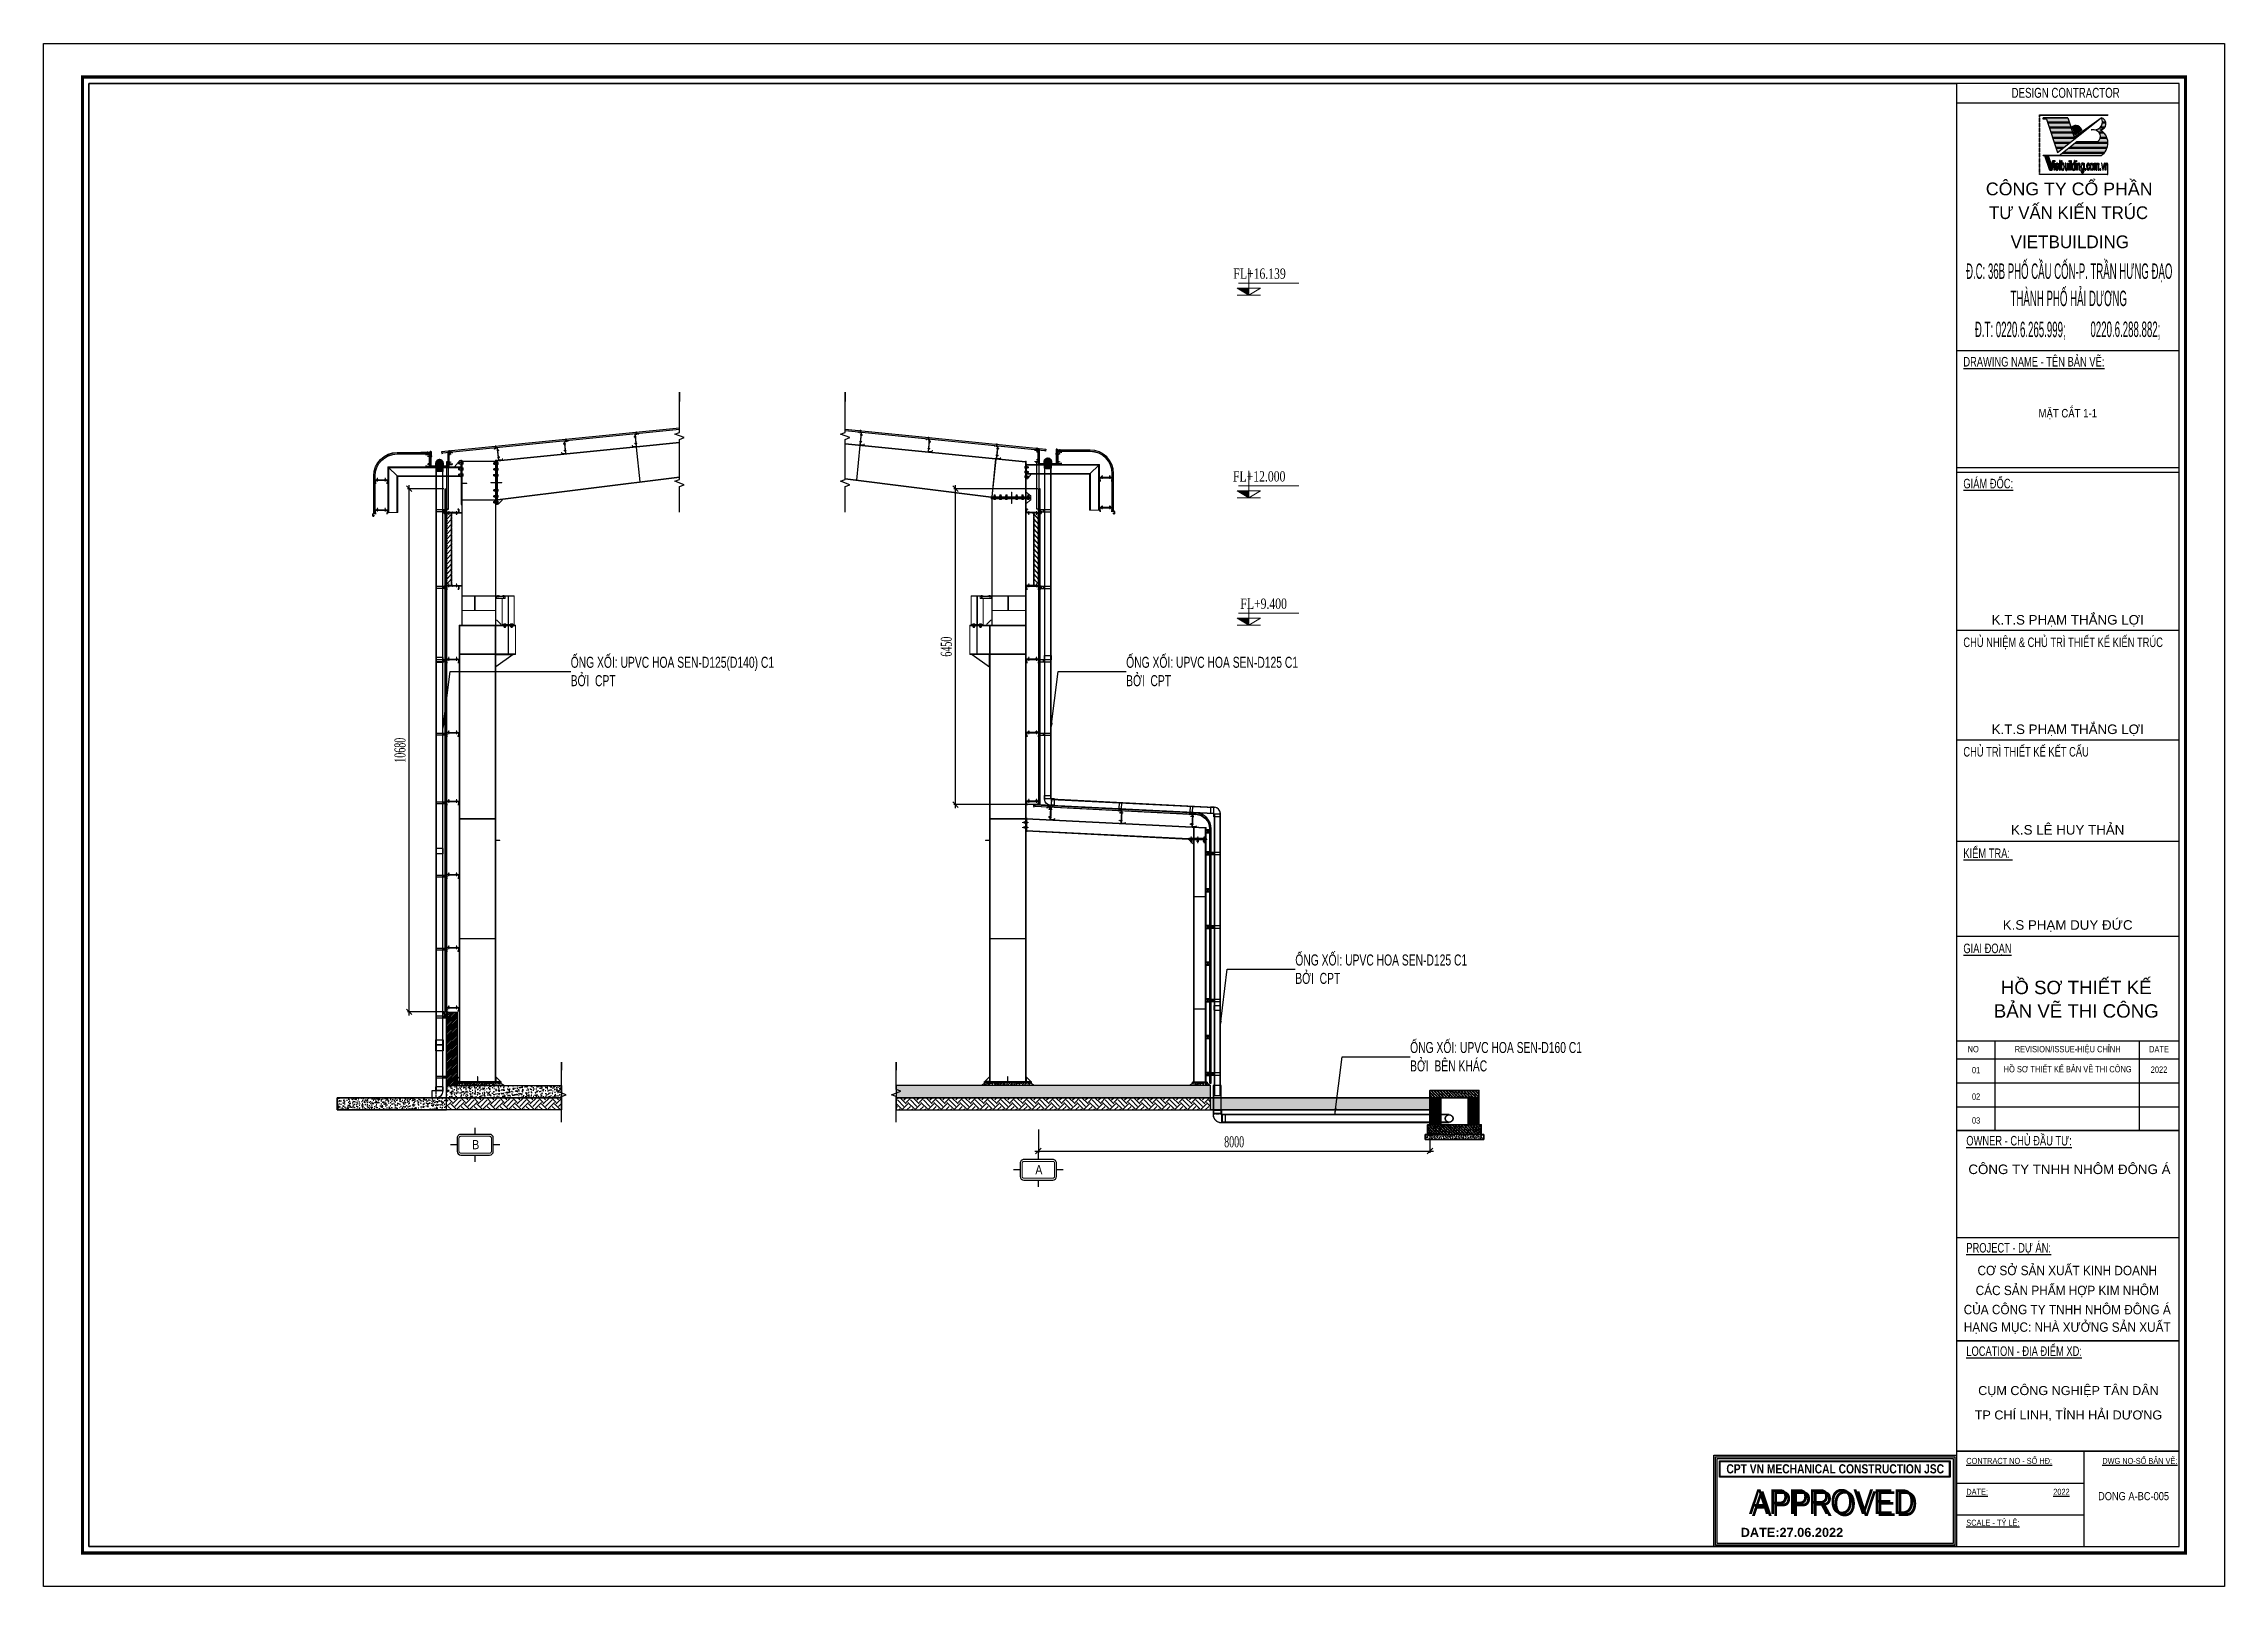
# Model space of a CAD drawing. Header units: inches. Extents: x 1359 to 46357, y -3807 to 191.
# Drawn here: x 23137 to 23731, y -1109 to -689 of the extents above; entities that cross this region are included whole.
import ezdxf
from ezdxf.enums import TextEntityAlignment as Align

# ---------------------------------------------------------------- set-up
doc = ezdxf.new("R2010")
doc.units = ezdxf.units.IN
doc.header["$MEASUREMENT"] = 0
for name, pattern in [('CENTER2', [28.575, 19.05, -3.175, 3.175, -3.175]), ('DASHED2', [9.525, 6.35, -3.175]), ('DD3', [0.2, 0.1, -0.1]), ('HIDDEN', [0.375, 0.25, -0.125])]:
    doc.linetypes.add(name, pattern=pattern)
for name, color, linetype in [('1', 1, 'Continuous'), ('2', 2, 'Continuous'), ('2NET-VE', 8, 'Continuous'), ('3', 3, 'Continuous'), ('5', 5, 'Continuous'), ('6', 6, 'Continuous'), ('7', 7, 'Continuous'), ('A-TUONG', 253, 'Continuous'), ('CAUTAO', 7, 'Continuous'), ('DASHED', 8, 'DASHED2'), ('DIM', 8, 'Continuous'), ('DOWNPOUT', 52, 'Continuous'), ('flashing', 6, 'Continuous'), ('GHI CHU', 7, 'Continuous'), ('GIANG', 1, 'Continuous'), ('KhungTen', 7, 'Continuous'), ('ROOFING', 4, 'Continuous'), ('STRUCTURE', 1, 'Continuous')]:
    doc.layers.add(name, color=color, linetype=linetype)
for name, color, linetype, lineweight in [('251', 251, 'Continuous', 9), ('8', 8, 'CENTER2', 13), ('9', 9, 'HIDDEN', 13), ('A-HATCH', 251, 'Continuous', 9), ('Bolt', 1, 'Continuous', 0), ('Cat', 1, 'Continuous', 35), ('Part', 1, 'Continuous', 0), ('S-STEEL-BEAM', 3, 'Continuous', 0), ('Z-DIMENSIONS-LINES', 1, 'Continuous', 0)]:
    doc.layers.add(name, color=color, linetype=linetype, lineweight=lineweight)
doc.styles.add('2501', font='VHARIALB.TTF', dxfattribs={"height": 250})
doc.styles.add('dim', font='vni-acad.shx', dxfattribs={"width": 0.65})
doc.styles.add('hx2', font='VHARIALN.TTF')
doc.styles.add('HX3', font='VHBLACK.TTF')
doc.styles.add('ST1', font='vntimeh.shx', dxfattribs={"width": 0.6})
doc.styles.add('ST1H', font='vnshxh.shx', dxfattribs={"width": 0.7})
doc.styles.add('ST4', font='VHARIALN.TTF')
doc.styles.add('TILLE', font='VHARIAL.TTF', dxfattribs={"width": 0.7})
doc.styles.add('vntimeh.shx', font='vntimeh.shx', dxfattribs={"width": 0.6})
doc.dimstyles.new('3', dxfattribs={"dimtxt": 3.5, "dimasz": 1.8, "dimexe": 1, "dimexo": 0, "dimgap": 1, "dimtad": 1, "dimdec": 0, "dimlfac": 3, "dimzin": 0, "dimdsep": 46, "dimtxsty": 'ST1H', "dimblk": 'OBLIQUE', "dimcen": 1, "dimdle": 1, "dimclrd": 8, "dimclre": 8, "dimclrt": 3, "dimadec": 0, "dimazin": 0, "dimtfac": 1, "dimtdec": 0, "dimtix": 1, "dimtofl": 0, "dimtmove": 1, "dimatfit": 3, "dimfxl": 0.18, "dimtfill": 1, "dimtolj": 1, "dimtzin": 0, "dimlwd": -1, "dimlwe": -1, "dimarcsym": 1})
doc.dimstyles.new('75', dxfattribs={"dimtxt": 3, "dimasz": 1.5, "dimexe": 0.5, "dimexo": 0.5, "dimgap": 1, "dimtad": 1, "dimdec": 0, "dimlfac": 75, "dimzin": 0, "dimdsep": 46, "dimtxsty": 'ST1', "dimblk": 'OBLIQUE', "dimcen": 1, "dimdle": 1, "dimclrd": 8, "dimclre": 8, "dimclrt": 3, "dimadec": 0, "dimazin": 0, "dimtfac": 1, "dimtdec": 0, "dimtix": 1, "dimtmove": 1, "dimatfit": 3, "dimfxl": 0, "dimtfill": 1, "dimtolj": 1, "dimtzin": 0, "dimlwd": -1, "dimlwe": -1, "dimarcsym": 1})
pattern_1 = [(50, (5713.3034, 2490.8327), (1.79315046, -0.15688034), [0.1875, -2.0625]), (355, (5713.3034, 2490.8327), (-0.34687833, 1.88048033), [0.15, -1.65]), (100.4514, (5713.4528, 2490.8196), (1.44627345, 1.72359886), [0.15935047, -1.75285528]), (46.1842, (5713.3034, 2491.3327), (2.66810262, -0.41379754), [0.28125, -3.09375]), (96.6356, (5713.5257, 2491.2982), (2.33665676, 2.43529468), [0.2390257, -2.6292825]), (351.1842, (5713.3034, 2491.3327), (2.33665486, 2.4352965), [0.225, -2.475]), (21, (5713.5534, 2491.2077), (1.49226763, -1.00654723), [0.1875, -2.0625]), (326, (5713.5534, 2491.2077), (0.60828833, 1.81287511), [0.15, -1.65]), (71.4514, (5713.6778, 2491.1238), (2.10055657, 0.80632624), [0.15935047, -1.75285528]), (37.5, (5713.3034, 2490.8327), (0.030399638, 0.832234635), [0, -1.63, 0, -1.675, 0, -1.65625]), (7.5, (5713.3034, 2490.8327), (0.657673844, 0.98602928), [0, -0.955, 0, -1.5925, 0, -0.63125]), (327.5, (5712.7459, 2490.8327), (1.33455609, -0.05638718), [0, -0.625, 0, -1.95, 0, -2.5875]), (317.5, (5712.4959, 2490.8327), (1.45796542, 0.250262456), [0, -0.8125, 0, -1.295, 0, -1.8375])]
pattern_2 = [(130, (40989.3107, 2490.8327), (-1.79315046, -0.15688034), [0.1875, -2.0625]), (185, (40989.3107, 2490.8327), (0.34687833, 1.88048033), [0.15, -1.65]), (79.5486, (40989.1613, 2490.8196), (-1.44627345, 1.72359886), [0.15935047, -1.75285528]), (133.8158, (40989.3107, 2491.3327), (-2.66810262, -0.41379754), [0.28125, -3.09375]), (83.3644, (40989.0884, 2491.2982), (-2.33665676, 2.43529468), [0.2390257, -2.6292825]), (188.8158, (40989.3107, 2491.3327), (-2.33665486, 2.4352965), [0.225, -2.475]), (159, (40989.0607, 2491.2077), (-1.49226763, -1.00654723), [0.1875, -2.0625]), (214, (40989.0607, 2491.2077), (-0.60828833, 1.81287511), [0.15, -1.65]), (108.5486, (40988.9364, 2491.1238), (-2.10055657, 0.80632624), [0.15935047, -1.75285528]), (142.5, (40989.31074, 2490.8327), (-0.030399638, 0.832234635), [0, -1.63, 0, -1.675, 0, -1.65625]), (172.5, (40989.3107, 2490.8327), (-0.657673844, 0.98602928), [0, -0.955, 0, -1.5925, 0, -0.63125]), (212.5, (40989.86824, 2490.8327), (-1.33455609, -0.05638718), [0, -0.625, 0, -1.95, 0, -2.5875]), (222.5, (40990.1182, 2490.8327), (-1.45796542, 0.250262456), [0, -0.8125, 0, -1.295, 0, -1.8375])]

msp = doc.modelspace()

# ---------------------------------------------------------------- texts
at = {"layer": '2', "color": 92, "linetype": 'Continuous', "insert": (23407.253, -896.7712), "char_height": 0.1, "attachment_point": 4, "rotation": 303.6344101, "style": 'dim'}
msp.add_mtext('\\A1;{\\fTimes New Roman|b0|i0|c0|p18;\\W0.9;\\T0.95;\\C3;BẺ  LÊN}', dxfattribs=at)

# ---------------------------------------------------------------- blocks, each defined once
blk = doc.blocks.new('A2SBCVN-D')
h = blk.add_hatch(color=16)
h.paths.add_polyline_path([(543.68, 398.73), (543.73, 398.73), (543.73, 399.83), (543.68, 399.83)])
h.paths.add_polyline_path([(543.68, 397.35), (543.73, 397.35), (543.73, 398.45), (543.68, 398.45)])
h.paths.add_polyline_path([(543.68, 395.96), (543.73, 395.96), (543.73, 397.06), (543.68, 397.06)])
h.paths.add_polyline_path([(543.68, 394.58), (543.73, 394.58), (543.73, 395.68), (543.68, 395.68)])
h.paths.add_polyline_path([(543.68, 393.2), (543.73, 393.2), (543.73, 394.3), (543.68, 394.3)])
h.paths.add_polyline_path([(543.68, 391.82), (543.73, 391.82), (543.73, 392.92), (543.68, 392.92)])
h.paths.add_polyline_path([(543.68, 390.43), (543.73, 390.43), (543.73, 391.53), (543.68, 391.53)])
h.paths.add_polyline_path([(543.73, 390.15), (543.68, 390.15), (543.68, 389.05), (543.73, 389.05)])
h.paths.add_polyline_path([(543.68, 387.67), (543.73, 387.67), (543.73, 388.77), (543.68, 388.77)])
h.paths.add_polyline_path([(543.68, 386.28), (543.73, 386.28), (543.73, 387.38), (543.68, 387.38)])
h.paths.add_polyline_path([(543.73, 384.62), (543.68, 384.62), (543.68, 384.4), (543.73, 384.4)])
h.paths.add_polyline_path([(543.68, 384.9), (543.73, 384.9), (543.73, 386), (543.68, 386)])
h.paths.add_polyline_path([(543.73, 400.57), (562.24, 400.57), (562.24, 400.63), (543.68, 400.63), (543.68, 400.11), (543.73, 400.11)])
h = blk.add_hatch(color=16)
h.paths.add_polyline_path([(560.46, 399.83, -0.138544), (560.81, 398.73), (561.67, 398.73, 0.260318)])
h.paths.add_polyline_path([(561.74, 398.45), (560.79, 398.45, -0.1433), (560.34, 397.35), (561.52, 397.35, 0.172481)])
h.paths.add_polyline_path([(561.31, 397.06), (560.07, 397.06, -0.19294), (558.57, 396.56), (557.83, 396.56), (557.75, 396.49), (558.41, 396.49, -0.2212), (559.77, 395.96), (560.95, 395.96, 0.057734), (560.18, 396.53, 0.193391)])
h.paths.add_polyline_path([(561.23, 395.68), (559.99, 395.68, -0.168052), (560.24, 394.58), (561.93, 394.58, 0.079058)])
h.paths.add_polyline_path([(562.04, 394.3), (560.19, 394.3, -0.174147), (559.51, 393.35), (553.81, 393.35), (553.62, 393.2), (562.26, 393.2, 0.067915)])
h.paths.add_polyline_path([(562.27, 392.92), (553.27, 392.92), (551.89, 391.82), (562.12, 391.82, 0.067165)])
h.paths.add_polyline_path([(562.03, 391.53), (551.53, 391.53), (550.15, 390.43), (561.44, 390.43, 0.075638)])
h.paths.add_polyline_path([(561.21, 390.15), (549.8, 390.15), (549.1, 389.59), (549.12, 389.54), (546.02, 389.54), (546.04, 389.47), (560.42, 389.47, 0.062807)])
h = blk.add_hatch(color=16)
h.paths.add_polyline_path([(552.45, 397.35), (554.57, 397.35, 0.327957)])
h.paths.add_polyline_path([(553.23, 394.88), (554.34, 395.68), (552.96, 395.68)])
edge = h.paths.add_edge_path()
edge.add_line((554.74, 395.96), (555.24, 396.33))
edge.add_arc((553.51, 395.91), 1.78, 13.59965, 40.32237)
edge.add_line((554.87, 397.06), (552.51, 397.06))
edge.add_line((552.51, 397.06), (552.87, 395.96))
edge.add_line((552.87, 395.96), (554.74, 395.96))
for points in [[(546.02, 389.54), (544.67, 389.54), (544.67, 389.49), (545.11, 389.49), (546.43, 385.5), (546.96, 385.5), (547.5, 388.18), (547.25, 388.18), (546.96, 386.62)], [(561.38, 387.45), (561.21, 387.45), (560.93, 385.92), (560.66, 387.45), (560.49, 387.45), (560.85, 385.51), (561.01, 385.51)], [(562.12, 384.4), (543.68, 384.4), (543.68, 384.35), (562.12, 384.35)], [(562.28, 384.4), (562.12, 384.4), (562.12, 384.35), (562.28, 384.35)]]:
    blk.add_hatch(color=16).paths.add_polyline_path(points)
h = blk.add_hatch(color=16)
h.paths.add_polyline_path([(547.8, 387.45), (547.63, 387.45), (547.63, 385.51), (547.8, 385.51)])
h.paths.add_polyline_path([(547.8, 388.18), (547.64, 388.18), (547.64, 387.8), (547.8, 387.8)])
h = blk.add_hatch(color=16)
edge = h.paths.add_edge_path()
edge.add_ellipse((548.44, 386.48), major_axis=(0, 1.01), ratio=0.467993, start_angle=-1.65359, end_angle=181.65359)
edge.add_line((548.46, 385.46), (548.46, 385.74))
edge.add_ellipse((548.45, 386.39), major_axis=(0, -0.658), ratio=0.439031, start_angle=270.61566, end_angle=362.36604, ccw=False)
edge.add_line((548.16, 386.39), (548.46, 386.39))
edge.add_line((548.46, 386.39), (548.46, 386.67))
edge.add_line((548.46, 386.67), (548.18, 386.67))
edge.add_ellipse((548.45, 386.66), major_axis=(0, 0.553), ratio=0.480235, start_angle=357.42527, end_angle=449.74626, ccw=False)
edge.add_line((548.46, 387.22), (548.46, 387.49))
edge = h.paths.add_edge_path()
edge.add_ellipse((548.44, 386.48), major_axis=(0, 1.01), ratio=0.467993, start_angle=-95.06323, end_angle=-1.65359)
edge.add_line((548.46, 387.49), (548.46, 387.22))
edge.add_ellipse((548.45, 386.66), major_axis=(0, 0.553), ratio=0.480235, start_angle=270.25374, end_angle=357.42527, ccw=False)
edge.add_line((548.71, 386.67), (548.46, 386.67))
edge.add_line((548.46, 386.67), (548.46, 386.39))
edge.add_line((548.46, 386.39), (548.92, 386.39))
edge = h.paths.add_edge_path()
edge.add_ellipse((548.44, 386.48), major_axis=(0, 1.01), ratio=0.467993, start_angle=181.65359, end_angle=248.01879)
edge.add_line((548.88, 386.1), (548.71, 386.14))
edge.add_ellipse((548.45, 386.39), major_axis=(0, -0.658), ratio=0.439031, start_angle=362.36604, end_angle=427.09973, ccw=False)
edge.add_line((548.46, 385.74), (548.46, 385.46))
h.paths.add_polyline_path([(549.44, 387.45), (549.28, 387.45), (549.28, 388.18), (549.11, 388.18), (549.11, 387.45), (548.99, 387.45), (548.99, 387.19), (549.11, 387.19), (549.11, 385.51), (549.28, 385.51), (549.28, 387.19), (549.44, 387.19)])
h = blk.add_hatch(color=16)
edge = h.paths.add_edge_path()
edge.add_ellipse((561.92, 386.62), major_axis=(0, 0.592), ratio=0.429631, start_angle=337.64297, end_angle=431.11554, ccw=False)
edge.add_arc((561.75, 386.94), 0.355, 22.22037, 39.41118, ccw=False)
edge.add_arc((560.91, 386.76), 1.21, 2.42274, 15.04467, ccw=False)
edge.add_line((562.12, 386.81), (562.12, 384.4))
edge.add_line((562.12, 384.4), (562.28, 384.4))
edge.add_line((562.28, 384.4), (562.28, 387.02))
edge.add_arc((561.86, 387.02), 0.426, 0.09229, 16.46786)
edge.add_arc((561.89, 387.12), 0.374, 2.90688, 68.6705)
edge.add_ellipse((561.94, 386.62), major_axis=(0, 0.867), ratio=0.461501, start_angle=347.94134, end_angle=400.5743)
edge.add_line((561.68, 387.28), (561.68, 387.44))
edge.add_line((561.68, 387.44), (561.51, 387.44))
edge.add_line((561.51, 387.44), (561.51, 385.52))
edge.add_line((561.51, 385.52), (561.68, 385.52))
edge.add_line((561.68, 385.52), (561.68, 386.81))
at = {"layer": 'GHI CHU'}
h = blk.add_hatch(color=256, dxfattribs=at)
h.paths.add_polyline_path([(551.83, 398.45), (545.9, 398.45), (546.26, 397.35), (552.19, 397.35)])
h.paths.add_polyline_path([(552.29, 397.06), (546.35, 397.06), (546.71, 395.96), (552.65, 395.96)])
h.paths.add_polyline_path([(552.74, 395.68), (546.8, 395.68), (547.16, 394.58), (553.1, 394.58)])
h.paths.add_polyline_path([(553.53, 394.3), (547.25, 394.3), (547.61, 393.2), (552.15, 393.2)])
h.paths.add_polyline_path([(551.79, 392.92), (547.7, 392.92), (548.06, 391.82), (550.41, 391.82)])
h.paths.add_polyline_path([(550.06, 391.53), (548.16, 391.53), (548.52, 390.43), (548.68, 390.43)])
h.paths.add_polyline_path([(544.67, 399.83), (544.67, 399.4), (545.59, 399.4), (545.8, 398.73), (551.74, 398.73), (551.38, 399.83)])
h = blk.add_hatch(color=256, dxfattribs=at)
h.paths.add_polyline_path([(555.26, 395.68), (554.71, 395.68), (553.18, 394.58), (553.88, 394.58)])
h.paths.add_polyline_path([(556.99, 397.06), (556.63, 397.06), (555.1, 395.96), (555.61, 395.96)])
h.paths.add_polyline_path([(558.73, 398.45), (558.55, 398.45), (557.02, 397.35), (557.35, 397.35)])
h.paths.add_polyline_path([(560.46, 399.83), (558.94, 398.73), (559.08, 398.73)])
h = blk.add_hatch(color=256, dxfattribs=at)
h.paths.add_polyline_path([(552.26, 386.35), (552.1, 386.35), (552.1, 385.51), (552.26, 385.51)])
h.paths.add_polyline_path([(552.26, 388.18), (552.1, 388.18), (552.1, 386.35), (552.26, 386.35)])
h.paths.add_polyline_path([(551.85, 387.45), (551.67, 387.45), (551.67, 386.35), (551.85, 386.35)])
h.paths.add_polyline_path([(551.85, 386.35), (551.67, 386.35), (551.67, 385.51), (551.85, 385.51)])
h.paths.add_polyline_path([(551.84, 388.18), (551.68, 388.18), (551.68, 387.8), (551.84, 387.8)])
h.paths.add_polyline_path([(551.42, 387.44), (551.25, 387.44), (551.25, 386.35), (551.42, 386.35)])
edge = h.paths.add_edge_path()
edge.add_line((551.42, 386.35), (551.25, 386.35))
edge.add_line((551.25, 386.35), (551.25, 386.15))
edge.add_ellipse((551.01, 386.34), major_axis=(0, -0.592), ratio=0.429631, start_angle=370.82114, end_angle=431.11554, ccw=False)
edge.add_line((551.06, 385.76), (551.06, 385.49))
edge.add_ellipse((550.99, 386.34), major_axis=(0, -0.867), ratio=0.461501, start_angle=369.7106, end_angle=400.5743)
edge.add_line((551.25, 385.68), (551.25, 385.52))
edge.add_line((551.25, 385.52), (551.42, 385.52))
edge.add_line((551.42, 385.52), (551.42, 386.35))
edge = h.paths.add_edge_path()
edge.add_line((550.82, 386.15), (550.82, 386.35))
edge.add_line((550.82, 386.35), (550.65, 386.35))
edge.add_line((550.65, 386.35), (550.65, 385.94))
edge.add_arc((551.08, 385.94), 0.426, 180.09229, 196.46786)
edge.add_arc((551.04, 385.84), 0.374, 182.90688, 248.6705)
edge.add_ellipse((550.99, 386.34), major_axis=(0, -0.867), ratio=0.461501, start_angle=347.94134, end_angle=369.7106)
edge.add_line((551.06, 385.49), (551.06, 385.76))
edge.add_ellipse((551.01, 386.34), major_axis=(0, -0.592), ratio=0.429631, start_angle=337.64297, end_angle=370.82114, ccw=False)
edge.add_arc((551.19, 386.02), 0.355, 202.22037, 219.41118, ccw=False)
edge.add_arc((552.03, 386.2), 1.21, 182.42274, 195.04467, ccw=False)
h.paths.add_polyline_path([(550.82, 387.45), (550.65, 387.45), (550.65, 386.35), (550.82, 386.35)])
edge = h.paths.add_edge_path()
edge.add_ellipse((550.03, 386.48), major_axis=(0, 1.01), ratio=0.405538, start_angle=262.78401, end_angle=401.54315)
edge.add_line((549.76, 387.23), (549.76, 388.18))
edge.add_line((549.76, 388.18), (549.59, 388.18))
edge.add_line((549.59, 388.18), (549.59, 386.35))
edge.add_line((549.59, 386.35), (549.76, 386.35))
edge.add_ellipse((550.02, 386.47), major_axis=(0, -0.743), ratio=0.34591, start_angle=80.54175, end_angle=279.45825, ccw=False)
edge.add_line((550.27, 386.35), (550.44, 386.35))
edge = h.paths.add_edge_path()
edge.add_ellipse((550.03, 386.48), major_axis=(0, 1.01), ratio=0.405538, start_angle=138.45685, end_angle=262.78401)
edge.add_line((550.44, 386.35), (550.27, 386.35))
edge.add_ellipse((550.02, 386.47), major_axis=(0, -0.743), ratio=0.34591, start_angle=-80.54175, end_angle=80.54175, ccw=False)
edge.add_line((549.76, 386.35), (549.59, 386.35))
edge.add_line((549.59, 386.35), (549.59, 385.51))
edge.add_line((549.59, 385.51), (549.76, 385.51))
edge.add_line((549.76, 385.51), (549.76, 385.72))
h = blk.add_hatch(color=256, dxfattribs=at)
edge = h.paths.add_edge_path()
edge.add_line((553.3, 388.18), (553.13, 388.18))
edge.add_line((553.13, 388.18), (553.13, 387.23))
edge.add_ellipse((552.86, 386.48), major_axis=(0, 1.01), ratio=0.405538, start_angle=-41.54315, end_angle=-11.40788)
edge.add_line((552.94, 387.47), (552.94, 387.19))
edge.add_ellipse((552.87, 386.47), major_axis=(0, -0.743), ratio=0.34591, start_angle=14.87451, end_angle=165.12549, ccw=False)
edge.add_line((552.94, 385.75), (552.94, 385.49))
edge.add_ellipse((552.86, 386.48), major_axis=(0, 1.01), ratio=0.405538, start_angle=191.40788, end_angle=221.54315)
edge.add_line((553.13, 385.72), (553.13, 385.51))
edge.add_line((553.13, 385.51), (553.3, 385.51))
edge.add_line((553.3, 385.51), (553.3, 388.18))
edge = h.paths.add_edge_path()
edge.add_ellipse((552.87, 386.47), major_axis=(0, -0.743), ratio=0.34591, start_angle=165.12549, end_angle=374.87451, ccw=False)
edge.add_line((552.94, 387.19), (552.94, 387.47))
edge.add_ellipse((552.86, 386.48), major_axis=(0, 1.01), ratio=0.405538, start_angle=-11.40788, end_angle=191.40788)
edge.add_line((552.94, 385.49), (552.94, 385.75))
h = blk.add_hatch(color=256, dxfattribs=at)
h.paths.add_polyline_path([(554.72, 386.54), (554.55, 386.54), (554.55, 385.51), (554.72, 385.51)])
edge = h.paths.add_edge_path()
edge.add_ellipse((554.38, 386.62), major_axis=(0, 0.867), ratio=0.461501, start_angle=347.94134, end_angle=400.5743)
edge.add_line((554.12, 387.28), (554.12, 387.44))
edge.add_line((554.12, 387.44), (553.95, 387.44))
edge.add_line((553.95, 387.44), (553.95, 386.54))
edge.add_line((553.95, 386.54), (554.12, 386.54))
edge.add_line((554.12, 386.54), (554.12, 386.81))
edge.add_ellipse((554.36, 386.62), major_axis=(0, 0.592), ratio=0.429631, start_angle=337.64297, end_angle=431.11554, ccw=False)
edge.add_arc((554.18, 386.94), 0.355, 22.22037, 39.41118, ccw=False)
edge.add_arc((553.34, 386.76), 1.21, 2.42274, 15.04467, ccw=False)
edge.add_line((554.55, 386.81), (554.55, 386.54))
edge.add_line((554.55, 386.54), (554.72, 386.54))
edge.add_line((554.72, 386.54), (554.72, 387.02))
edge.add_arc((554.29, 387.02), 0.426, 0.09229, 16.46786)
edge.add_arc((554.33, 387.12), 0.374, 2.90688, 68.6705)
h.paths.add_polyline_path([(554.12, 386.54), (553.95, 386.54), (553.95, 385.52), (554.12, 385.52)])
h.paths.add_polyline_path([(553.72, 387.45), (553.55, 387.45), (553.55, 385.51), (553.72, 385.51)])
h.paths.add_polyline_path([(553.72, 388.18), (553.56, 388.18), (553.56, 387.8), (553.72, 387.8)])
h = blk.add_hatch(color=256, dxfattribs=at)
edge = h.paths.add_edge_path()
edge.add_line((555.79, 386.54), (555.62, 386.54))
edge.add_ellipse((555.37, 386.5), major_axis=(0, -0.71), ratio=0.36195, start_angle=-93.15697, end_angle=93.15697, ccw=False)
edge.add_line((555.11, 386.54), (554.93, 386.54))
edge.add_ellipse((555.34, 386.5), major_axis=(0, -0.994), ratio=0.412615, start_angle=267.53347, end_angle=403.88923)
edge.add_line((555.62, 385.78), (555.62, 385.48))
edge.add_ellipse((555.35, 385.48), major_axis=(0, 0.487), ratio=0.558443, start_angle=109.47253, end_angle=270, ccw=False)
edge.add_line((555.1, 385.32), (554.93, 385.37))
edge.add_ellipse((555.35, 385.71), major_axis=(0, -0.994), ratio=0.451737, start_angle=289.93133, end_angle=436.3167)
edge.add_line((555.79, 385.47), (555.79, 386.54))
edge = h.paths.add_edge_path()
edge.add_line((555.79, 387.44), (555.62, 387.44))
edge.add_line((555.62, 387.44), (555.62, 387.21))
edge.add_ellipse((555.34, 386.5), major_axis=(0, -0.994), ratio=0.412615, start_angle=136.11077, end_angle=267.53347)
edge.add_line((554.93, 386.54), (555.11, 386.54))
edge.add_ellipse((555.37, 386.5), major_axis=(0, -0.71), ratio=0.36195, start_angle=93.15697, end_angle=266.84303, ccw=False)
edge.add_line((555.62, 386.54), (555.79, 386.54))
edge.add_line((555.79, 386.54), (555.79, 387.44))
h = blk.add_hatch(color=256, dxfattribs=at)
edge = h.paths.add_edge_path()
edge.add_ellipse((556.92, 386.5), major_axis=(0, -0.994), ratio=0.466355, start_angle=277.69478, end_angle=431.13362)
edge.add_line((557.36, 386.17), (557.18, 386.22))
edge.add_ellipse((556.92, 386.48), major_axis=(0, -0.732), ratio=0.388198, start_angle=278.95447, end_angle=429.57905, ccw=False)
edge.add_line((556.64, 386.36), (556.46, 386.36))
edge = h.paths.add_edge_path()
edge.add_ellipse((556.92, 386.5), major_axis=(0, -0.994), ratio=0.466355, start_angle=112.4126, end_angle=277.69478)
edge.add_line((556.46, 386.36), (556.64, 386.36))
edge.add_ellipse((556.92, 386.48), major_axis=(0, -0.732), ratio=0.388198, start_angle=117.33128, end_angle=278.95447, ccw=False)
edge.add_line((557.17, 386.81), (557.35, 386.87))
edge = h.paths.add_edge_path()
edge.add_ellipse((557.88, 386.48), major_axis=(0, -0.732), ratio=0.388198, start_angle=81.04553, end_angle=278.95447, ccw=False)
edge.add_line((558.16, 386.36), (558.34, 386.36))
edge.add_ellipse((557.88, 386.5), major_axis=(0, -0.994), ratio=0.466355, start_angle=82.30522, end_angle=277.69478)
edge.add_line((557.42, 386.36), (557.6, 386.36))
edge = h.paths.add_edge_path()
edge.add_ellipse((557.88, 386.48), major_axis=(0, -0.732), ratio=0.388198, start_angle=-81.04553, end_angle=81.04553, ccw=False)
edge.add_line((557.6, 386.36), (557.42, 386.36))
edge.add_ellipse((557.88, 386.5), major_axis=(0, -0.994), ratio=0.466355, start_angle=-82.30522, end_angle=82.30522)
edge.add_line((558.34, 386.36), (558.16, 386.36))
h = blk.add_hatch(color=256, dxfattribs=at)
edge = h.paths.add_edge_path()
edge.add_spline(control_points=[(559.26, 386.81), (559.27, 386.87), (559.28, 386.96), (559.33, 387.08), (559.38, 387.16), (559.44, 387.19), (559.48, 387.19), (559.49, 387.19)], knot_values=[0, 0, 0, 0, 11.081479, 18.244879, 23.976294, 28.152413, 30.786044, 30.786044, 30.786044, 30.786044], degree=3, periodic=0)
edge.add_ellipse((559.42, 386.62), major_axis=(0.095, 0.575), ratio=0.385084, start_angle=293.17495, end_angle=365.36311, ccw=False)
edge.add_line((559.66, 386.81), (559.66, 385.52))
edge.add_line((559.66, 385.52), (559.83, 385.52))
edge.add_line((559.83, 385.52), (559.83, 387))
edge.add_spline(control_points=[(559.83, 387), (559.83, 387.01), (559.82, 387.06), (559.81, 387.15), (559.78, 387.27), (559.74, 387.38), (559.67, 387.46), (559.58, 387.49), (559.5, 387.49), (559.42, 387.47), (559.35, 387.4), (559.3, 387.32), (559.26, 387.23), (559.24, 387.17), (559.23, 387.15)], knot_values=[0, 0, 0, 0, 2.354431, 9.360482, 17.790385, 25.124088, 31.700767, 37.28702, 42.777566, 47.268232, 53.023974, 59.355994, 66.629373, 71.187747, 71.187747, 71.187747, 71.187747], degree=3, periodic=0)
edge.add_spline(control_points=[(559.23, 387.15), (559.22, 387.19), (559.2, 387.27), (559.16, 387.37), (559.11, 387.43), (559.04, 387.48), (558.97, 387.49), (558.89, 387.49), (558.81, 387.45), (558.74, 387.37), (558.7, 387.31), (558.68, 387.28)], knot_values=[0, 0, 0, 0, 8.754315, 14.529021, 20.507142, 24.712325, 29.168518, 34.074723, 40.327725, 46.124469, 53.763056, 53.763056, 53.763056, 53.763056], degree=3, periodic=0)
edge.add_line((558.68, 387.28), (558.68, 387.44))
edge.add_line((558.68, 387.44), (558.51, 387.44))
edge.add_line((558.51, 387.44), (558.51, 385.52))
edge.add_line((558.51, 385.52), (558.68, 385.52))
edge.add_line((558.68, 385.52), (558.68, 386.81))
edge.add_ellipse((558.92, 386.62), major_axis=(0, 0.592), ratio=0.429631, start_angle=337.64297, end_angle=431.11554, ccw=False)
edge.add_arc((558.76, 387), 0.31, 13.97298, 32.37003, ccw=False)
edge.add_arc((557.89, 386.76), 1.21, 2.42274, 15.04467, ccw=False)
edge.add_line((559.1, 386.81), (559.1, 385.51))
edge.add_line((559.1, 385.51), (559.26, 385.51))
edge.add_line((559.26, 385.51), (559.26, 386.81))
for points in [[(556.27, 385.89), (556.08, 385.89), (556.08, 385.51), (556.27, 385.51)], [(560.31, 385.89), (560.12, 385.89), (560.12, 385.51), (560.31, 385.51)]]:
    blk.add_hatch(color=256, dxfattribs=at).paths.add_polyline_path(points)
for p, q in [((543.68, 400.11), (543.73, 400.11)), ((543.68, 399.83), (543.73, 399.83)), ((543.68, 398.73), (543.73, 398.73)), ((543.68, 398.45), (543.73, 398.45)), ((544.67, 399.83), (551.38, 399.83)), ((544.67, 399.4), (544.67, 399.83)), ((545.8, 398.73), (551.74, 398.73)), ((545.9, 398.45), (551.83, 398.45)), ((558.55, 398.45), (558.73, 398.45)), ((558.94, 398.73), (559.08, 398.73)), ((560.79, 398.45), (561.74, 398.45)), ((560.81, 398.73), (561.67, 398.73)), ((543.68, 397.35), (543.73, 397.35)), ((543.68, 397.35), (543.73, 397.35)), ((543.68, 397.06), (543.73, 397.06)), ((543.68, 395.96), (543.73, 395.96)), ((543.68, 395.68), (543.73, 395.68)), ((543.68, 394.58), (543.73, 394.58)), ((543.68, 394.3), (543.73, 394.3)), ((543.68, 393.2), (543.73, 393.2)), ((543.68, 392.92), (543.73, 392.92)), ((546.26, 397.35), (552.19, 397.35)), ((546.35, 397.06), (552.29, 397.06)), ((546.71, 395.96), (552.65, 395.96)), ((546.8, 395.68), (552.74, 395.68)), ((547.16, 394.58), (553.88, 394.58)), ((547.25, 394.3), (553.53, 394.3)), ((547.61, 393.2), (552.15, 393.2)), ((547.7, 392.92), (551.79, 392.92)), ((549.03, 389.54), (553.81, 393.35)), ((552.45, 397.35), (554.57, 397.35)), ((552.51, 397.06), (554.87, 397.06)), ((552.87, 395.96), (554.74, 395.96)), ((552.96, 395.68), (554.34, 395.68)), ((554.71, 395.68), (555.26, 395.68)), ((555.1, 395.96), (555.61, 395.96)), ((556.63, 397.06), (556.99, 397.06)), ((557.02, 397.35), (557.35, 397.35)), ((559.77, 395.96), (560.95, 395.96)), ((559.99, 395.68), (561.23, 395.68)), ((560.07, 397.06), (561.31, 397.06)), ((560.19, 394.3), (562.04, 394.3)), ((560.24, 394.58), (561.93, 394.58)), ((560.34, 397.35), (561.52, 397.35)), ((543.68, 391.82), (543.73, 391.82)), ((543.68, 391.53), (543.73, 391.53)), ((543.68, 390.43), (543.73, 390.43)), ((543.68, 390.15), (543.73, 390.15)), ((543.68, 389.05), (543.73, 389.05)), ((543.68, 388.77), (543.73, 388.77)), ((543.68, 387.67), (543.73, 387.67)), ((543.68, 387.38), (543.73, 387.38)), ((543.68, 386.28), (543.73, 386.28)), ((548.06, 391.82), (550.41, 391.82)), ((548.16, 391.53), (550.06, 391.53)), ((548.52, 390.43), (548.68, 390.43)), ((549.8, 390.15), (561.21, 390.15)), ((550.15, 390.43), (561.44, 390.43)), ((551.53, 391.53), (562.03, 391.53)), ((551.89, 391.82), (562.12, 391.82)), ((543.68, 386), (543.73, 386)), ((543.68, 384.9), (543.73, 384.9)), ((543.68, 384.62), (543.73, 384.62))]:
    blk.add_line(p, q)
at = {"color": 16}
for p, q in [((562.18, 400.57), (562.24, 400.57)), ((553.27, 392.92), (562.27, 392.92)), ((553.62, 393.2), (562.26, 393.2)), ((553.81, 393.35), (559.51, 393.35)), ((558.41, 396.49), (557.75, 396.49)), ((558.57, 396.56), (557.83, 396.56)), ((549.12, 389.54), (544.67, 389.54)), ((545.11, 389.49), (544.67, 389.49)), ((560.42, 389.47), (546.04, 389.47)), ((548.16, 386.39), (548.92, 386.39)), ((548.18, 386.67), (548.71, 386.67)), ((560.42, 389.47), (548.61, 389.47)), ((548.71, 386.14), (548.88, 386.1)), ((562.28, 384.4), (543.68, 384.4)), ((543.68, 384.4), (543.68, 384.35)), ((562.28, 384.35), (543.68, 384.35))]:
    blk.add_line(p, q, dxfattribs=at)
at = {"color": 176}
blk.add_line((557.75, 396.49), (557.83, 396.56), dxfattribs=at)
at = {"color": 16}
for points in [[(543.68, 400.11), (543.68, 400.63), (562.24, 400.63), (562.24, 400.57)], [(543.68, 398.73), (543.68, 399.83)], [(543.68, 397.35), (543.68, 398.45)], [(543.73, 400.11), (543.73, 400.57), (562.18, 400.57), (562.18, 400.57)], [(543.73, 398.73), (543.73, 399.83)], [(543.73, 397.35), (543.73, 398.45)], [(543.68, 395.96), (543.68, 397.06)], [(543.68, 394.58), (543.68, 395.68)], [(543.68, 393.2), (543.68, 394.3)], [(543.68, 391.82), (543.68, 392.92)], [(543.73, 395.96), (543.73, 397.06)], [(543.73, 394.58), (543.73, 395.68)], [(543.73, 393.2), (543.73, 394.3)], [(543.73, 391.82), (543.73, 392.92)], [(543.68, 390.43), (543.68, 391.53)], [(543.68, 389.05), (543.68, 390.15)], [(543.68, 387.67), (543.68, 388.77)], [(543.68, 386.28), (543.68, 387.38)], [(543.73, 390.43), (543.73, 391.53)], [(543.73, 389.05), (543.73, 390.15)], [(543.73, 387.67), (543.73, 388.77)], [(543.73, 386.28), (543.73, 387.38)], [(549.11, 387.19), (548.99, 387.19), (548.99, 387.45), (549.11, 387.45)], [(549.28, 387.45), (549.28, 388.18), (549.11, 388.18), (549.11, 387.45)], [(549.11, 387.19), (549.11, 385.51), (549.28, 385.51), (549.28, 387.19)], [(549.28, 387.45), (549.44, 387.45), (549.44, 387.19), (549.28, 387.19)], [(561.68, 386.81), (561.68, 385.52), (561.51, 385.52), (561.51, 387.44), (561.68, 387.44), (561.68, 387.28)], [(562.12, 386.81), (562.12, 384.35), (562.28, 384.35), (562.28, 387.02)], [(543.68, 384.9), (543.68, 386)], [(543.68, 384.4), (543.68, 384.62)], [(543.73, 384.9), (543.73, 386)], [(543.73, 384.4), (543.73, 384.62)]]:
    blk.add_lwpolyline(points, dxfattribs=at)
for points in [[(547.5, 388.18), (546.96, 385.5), (546.43, 385.5), (545.11, 389.49), (544.67, 389.49), (544.67, 389.54), (546.02, 389.54), (546.96, 386.62), (547.25, 388.18)], [(547.63, 387.45), (547.8, 387.45), (547.8, 385.51), (547.63, 385.51)], [(547.64, 388.18), (547.8, 388.18), (547.8, 387.8), (547.64, 387.8)], [(560.66, 387.45), (560.49, 387.45), (560.85, 385.51), (561.01, 385.51), (561.38, 387.45), (561.21, 387.45), (560.93, 385.92)]]:
    blk.add_lwpolyline(points, close=True, dxfattribs=at)
for centre, radius, start, end in [((558.69, 398.67), 2.12, 266.90313, 33.07941), ((560.08, 398.2), 1.67, 273.42206, 76.79415), ((558.53, 394.77), 1.73, 304.75817, 93.82587), ((558.12, 392.93), 4.15, 303.65002, 60.24555), ((561.89, 387.12), 0.374, 2.90688, 69.84098), ((561.75, 386.94), 0.355, 22.22037, 39.41118), ((560.91, 386.76), 1.21, 0.91786, 15.04467), ((561.86, 387.02), 0.426, 359.90771, 16.46786)]:
    blk.add_arc(centre, radius, start, end, dxfattribs=at)
blk.add_arc((553.51, 395.91), 1.78, 13.59965, 127.50143)
for centre, major_axis, ratio, start_param, end_param in [((548.44, 386.48), (0, 1.01), 0.467993, 1.954441, 7.942352), ((548.45, 386.39), (0, 0.658), 0.439031, 1.581542, 4.312704), ((548.45, 386.66), (0, 0.553), 0.480235, -1.566368, 1.566368), ((561.92, 386.62), (0, 0.592), 0.429631, -0.390204, 1.2412), ((561.94, 386.62), (0, 0.867), 0.461501, -0.708155, 0.210463)]:
    blk.add_ellipse(centre, major_axis=major_axis, ratio=ratio, start_param=start_param, end_param=end_param, dxfattribs=at)
at = {"layer": '2', "color": 157, "linetype": 'Continuous'}
blk.add_lwpolyline([(0, 420), (594, 420), (594, 0), (0, 0)], close=True, dxfattribs=at)
at = {"layer": '2', "color": 167, "linetype": 'Continuous', "const_width": 0.871}
blk.add_lwpolyline([(10.59, 9.07), (583.41, 9.07), (583.41, 410.93), (10.59, 410.93)], close=True, dxfattribs=at)
at = {"layer": '2', "color": 147, "linetype": 'Continuous'}
blk.add_lwpolyline([(12.33, 10.81), (581.67, 10.81), (581.67, 409.19), (12.33, 409.19)], close=True, dxfattribs=at)
at = {"layer": 'DIM'}
for p, q in [((551.38, 399.83), (544.67, 399.83)), ((545.59, 399.4), (544.67, 399.4)), ((545.59, 399.4), (544.67, 399.4)), ((545.59, 399.4), (548.55, 390.33)), ((546.02, 398.08), (548.55, 390.33)), ((548.55, 390.33), (560.46, 399.83)), ((551.38, 399.83), (553.11, 394.53)), ((553.11, 394.53), (560.46, 399.83))]:
    blk.add_line(p, q, dxfattribs=at)
at = {"layer": 'GHI CHU'}
for p, q in [((557.17, 386.81), (557.35, 386.87)), ((557.18, 386.22), (557.36, 386.17)), ((555.13, 385.31), (554.92, 385.37))]:
    blk.add_line(p, q, dxfattribs=at)
for points in [[(549.76, 385.72), (549.76, 385.51), (549.59, 385.51), (549.59, 388.18), (549.76, 388.18), (549.76, 387.23)], [(550.82, 386.15), (550.82, 387.45), (550.65, 387.45), (550.65, 385.94)], [(551.25, 386.15), (551.25, 387.44), (551.42, 387.44), (551.42, 385.52), (551.25, 385.52), (551.25, 385.68)], [(553.13, 387.23), (553.13, 388.18), (553.3, 388.18), (553.3, 385.51), (553.13, 385.51), (553.13, 385.72)], [(553.13, 385.72), (553.13, 385.51), (553.3, 385.51), (553.3, 388.18), (553.13, 388.18), (553.13, 387.23)], [(554.12, 386.81), (554.12, 385.52), (553.95, 385.52), (553.95, 387.44), (554.12, 387.44), (554.12, 387.28)], [(554.55, 386.81), (554.55, 385.51), (554.72, 385.51), (554.72, 387.02)], [(555.62, 387.21), (555.62, 387.44), (555.79, 387.44), (555.79, 385.47)], [(558.68, 386.81), (558.68, 385.52), (558.51, 385.52), (558.51, 387.44), (558.68, 387.44), (558.68, 387.28)], [(559.1, 386.81), (559.1, 385.51), (559.26, 385.51), (559.26, 386.81)], [(559.66, 386.81), (559.66, 385.52), (559.83, 385.52), (559.83, 387)], [(555.62, 385.47), (555.62, 385.78)]]:
    blk.add_lwpolyline(points, dxfattribs=at)
for points in [[(551.67, 387.45), (551.85, 387.45), (551.85, 385.51), (551.67, 385.51)], [(551.68, 388.18), (551.84, 388.18), (551.84, 387.8), (551.68, 387.8)], [(552.1, 388.18), (552.26, 388.18), (552.26, 385.51), (552.1, 385.51)], [(553.55, 387.45), (553.72, 387.45), (553.72, 385.51), (553.55, 385.51)], [(553.56, 388.18), (553.72, 388.18), (553.72, 387.8), (553.56, 387.8)], [(556.08, 385.51), (556.27, 385.51), (556.27, 385.89), (556.08, 385.89)], [(560.12, 385.51), (560.31, 385.51), (560.31, 385.89), (560.12, 385.89)]]:
    blk.add_lwpolyline(points, close=True, dxfattribs=at)
for centre, radius, start, end in [((552.03, 386.2), 1.21, 180.91786, 195.04467), ((554.33, 387.12), 0.374, 2.90688, 69.84098), ((554.18, 386.94), 0.355, 22.22037, 39.41118), ((553.34, 386.76), 1.21, 0.91786, 15.04467), ((554.29, 387.02), 0.426, 359.90771, 16.46786), ((558.76, 387), 0.31, 13.97298, 32.37003), ((557.89, 386.76), 1.21, 0.91786, 15.04467), ((551.08, 385.94), 0.426, 179.90771, 196.46786), ((551.04, 385.84), 0.374, 182.90688, 249.84098), ((551.19, 386.02), 0.355, 202.22037, 219.41118)]:
    blk.add_arc(centre, radius, start, end, dxfattribs=at)
for centre, major_axis, ratio, start_param, end_param in [((550.03, 386.48), (0, 1.01), 0.405538, -0.725065, 3.866657), ((550.02, 386.47), (0, -0.743), 0.34591, -1.570796, 4.712389), ((551.01, 386.34), (0, 0.592), 0.429631, 2.751389, 4.382793), ((552.86, 386.48), (0, 1.01), 0.405538, -0.725065, 3.866657), ((552.87, 386.47), (0, -0.743), 0.34591, -1.570796, 4.712389), ((554.36, 386.62), (0, 0.592), 0.429631, -0.390204, 1.2412), ((554.38, 386.62), (0, 0.867), 0.461501, -0.708155, 0.210463), ((555.34, 386.5), (0, 0.994), 0.412615, 2.375581, 7.049197), ((555.37, 386.5), (0, -0.71), 0.36195, -1.570796, 4.712389), ((556.92, 386.5), (0, 0.994), 0.466355, -1.179623, 4.383108), ((556.92, 386.48), (0, 0.732), 0.388198, -1.093776, 4.355976), ((557.88, 386.5), (0, -0.994), 0.466355, -1.570796, 4.712389), ((557.88, 386.48), (0, -0.732), 0.388198, -1.570796, 4.712389), ((558.92, 386.62), (0, 0.592), 0.429631, -0.390204, 1.2412), ((559.42, 386.62), (0.095, 0.575), 0.385084, -0.093604, 1.166317), ((550.99, 386.34), (0, 0.867), 0.461501, 2.433438, 3.352056), ((555.35, 385.71), (0, 0.994), 0.451737, 1.809615, 4.364522), ((555.35, 385.48), (0, 0.487), 0.558443, 1.570796, 4.372529)]:
    blk.add_ellipse(centre, major_axis=major_axis, ratio=ratio, start_param=start_param, end_param=end_param, dxfattribs=at)
for points in [[(558.68, 387.28), (558.74, 387.38), (558.81, 387.44), (558.9, 387.49), (558.97, 387.49), (559.04, 387.47), (559.1, 387.44), (559.16, 387.36), (559.19, 387.28), (559.23, 387.15)], [(559.23, 387.15), (559.25, 387.22), (559.3, 387.32), (559.36, 387.4), (559.42, 387.46), (559.49, 387.49), (559.58, 387.49), (559.66, 387.45), (559.73, 387.38), (559.78, 387.27), (559.81, 387.14), (559.82, 387.03), (559.83, 387)], [(559.49, 387.19), (559.45, 387.19), (559.39, 387.16), (559.34, 387.09), (559.29, 386.98), (559.26, 386.81)]]:
    blk.add_spline(points, degree=3, dxfattribs=at)
at = {"layer": 'KhungTen'}
for p, q in [((581.67, 409.19), (521.02, 409.19)), ((521.02, 409.19), (521.02, 139.14)), ((581.67, 139.14), (581.67, 409.19)), ((581.67, 403.82), (521.02, 403.82)), ((521.02, 336.46), (581.67, 336.46)), ((581.67, 304.48), (521.02, 304.48)), ((581.67, 303.27), (521.02, 303.27)), ((581.67, 260.21), (521.02, 260.21)), ((581.67, 230.41), (521.02, 230.41)), ((581.67, 202.78), (521.02, 202.78)), ((581.67, 176.88), (521.02, 176.88)), ((521.02, 148.54), (581.67, 148.54)), ((531.56, 137.09), (531.56, 148.54)), ((570.84, 124.1), (570.84, 148.54)), ((521.02, 143.59), (581.67, 143.59)), ((521.02, 143.59), (581.67, 143.59)), ((521.02, 139.14), (521.02, 66.81)), ((521.02, 137.09), (581.67, 137.09)), ((531.56, 130.59), (531.56, 137.09)), ((581.67, 66.81), (581.67, 139.14)), ((521.02, 130.59), (581.67, 130.59)), ((531.56, 124.1), (531.56, 130.59)), ((521.02, 124.1), (581.67, 124.1)), ((581.67, 124.1), (521.02, 124.1)), ((521.02, 94.94), (581.67, 94.94)), ((521.02, 66.81), (521.02, 36.8)), ((521.02, 66.81), (581.67, 66.81)), ((581.67, 66.81), (521.02, 66.81)), ((581.67, 36.8), (581.67, 66.81)), ((521.02, 36.8), (521.02, 10.81)), ((521.02, 36.8), (581.67, 36.8)), ((581.67, 36.8), (521.02, 36.8)), ((555.68, 36.8), (555.68, 10.81)), ((581.67, 10.81), (581.67, 36.8)), ((521.02, 28.14), (555.68, 28.14)), ((521.02, 19.47), (555.68, 19.47)), ((521.02, 10.81), (581.67, 10.81))]:
    blk.add_line(p, q, dxfattribs=at)
at = {"layer": '3', "ltscale": 0.5, "style": 'ST4'}
for tag, p in [('TENBANVE', (551.34, 319.39)), ('STT', (569.26, 24.56))]:
    blk.add_attdef(tag, text='', height=3, dxfattribs=at).set_placement(p, align=Align.MIDDLE_CENTER)
at = {"layer": 'KhungTen', "style": 'TILLE'}
for s, height, width, p in [('design contractor', 2.6966, 0.7, (550.76, 405.26)), ('thµnh phè h¶i d\xad¬ng', 4.2108, 0.447721, (551.6, 348.54))]:
    blk.add_text(s, height=height, dxfattribs=dict(at, width=width)).set_placement(p, align=Align.CENTER)
for s, height, width, p, p2 in [('c«ng ty cæ phÇn', 3.4657, 0.999149, (529.02, 378.72), (574.44, 378.72)), ('t\xad vÊn kiÕn tróc', 3.4657, 0.958998, (529.89, 372.24), (573.22, 372.24)), ('®.c: 36b phè cÇu cèn-p. trÇn h\xadng ®¹o', 4.2108, 0.447721, (523.64, 355.95), (579.83, 355.95))]:
    blk.add_text(s, height=height, dxfattribs=dict(at, width=width)).set_placement(p, p2, align=Align.FIT)
for s, height, width, p in [('vietbuilding', 3.4657, 0.958998, (535.78, 364.31)), ('®.t: 0220.6.265.999;', 4.2108, 0.447721, (526.03, 340.09)), (' 0220.6.288.882;', 4.2108, 0.447721, (556.79, 340.13)), ('%%Udrawing name - tªn b¶n vÏ:', 2.5992, 0.7, (522.9, 332.1)), ('%%Ugi¸m ®èc:', 2.5992, 0.7, (522.9, 298.93)), ('chñ nhiÖm & chñ tr× thiÕt kÕ kiÕn tróc', 2.5992, 0.7, (522.9, 255.72)), ('chñ tr× thiÕt kÕ KÕT CÊU', 2.5992, 0.7, (522.9, 225.92)), ('%%UKIÓM TRA: ', 2.5992, 0.7, (522.9, 198.29)), ('%%UGIAI §O¹N', 2.5992, 0.7, (522.9, 172.39)), ('%%uowner - chñ ®Çu t\xad:', 2.5992, 0.7, (523.71, 120.03)), ('%%uproject - dù ¸n:', 2.5992, 0.7, (523.71, 90.88)), ('%%ulocation - ®Þa ®iÓm xd:', 2.5992, 0.7, (523.71, 62.74)), ('%%ucontract no - sè h®:', 1.6386, 0.7, (523.71, 33.34)), ('%%udwg no-sè b¶n vÏ:', 1.6386, 0.7, (560.75, 33.34)), ('%%udate:', 1.639, 0.7, (523.71, 24.92)), ('%%U2022', 1.639, 0.7, (547.4, 24.92)), ('%%uscale - tû lÖ:', 1.6386, 0.7, (523.71, 16.51))]:
    blk.add_text(s, height=height, dxfattribs=dict(at, width=width)).set_placement(p)
for s, height, p in [('k.t.s ph¹m th¾ng lîi', 2.5992, (551.32, 263.14)), ('k.t.s ph¹m th¾ng lîi', 2.5992, (551.32, 233.34)), ('k.s L£ HUY TH¶N', 2.5992, (551.32, 205.97)), ('k.s PH¹M DUY §øC', 2.5992, (551.32, 180.06)), ('Hå S¥ THIÕT KÕ', 3.6389, (553.65, 163.05)), ('B¶N VÏ THI C¤NG', 3.6389, (553.65, 156.66)), ('C¤NG TY TNHH NH¤M §¤NG ¸', 2.5992, (551.8, 113.54)), ('CôM C¤NG NGHIÖP T¢N D¢N', 2.4563, (551.53, 53.3)), ('TP CHÝ LINH, TØNH H¶I D¦¥NG', 2.4563, (551.53, 46.66))]:
    blk.add_text(s, height=height, dxfattribs=at).set_placement(p, align=Align.MIDDLE_CENTER)
for s, height, width, p in [('no', 1.733, 0.7, (525.59, 146.26)), ('revision/issue-hiÖu chØnh', 1.7328, 0.7, (551.32, 146.26)), ('date', 1.733, 0.7, (576.19, 146.23)), ('01', 1.733, 0.7, (526.37, 140.55)), ('Hå S¥ THIÕT KÕ B¶N VÏ THI C¤NG', 1.7328, 0.7, (551.32, 140.81)), ('2022', 1.733, 0.7, (576.19, 140.67)), ('02', 1.733, 0.7, (526.37, 133.34)), ('03', 1.733, 0.7, (526.37, 126.84)), ('C¥ Së S¶N XUÊT KINH DOANH', 2.5553, 0.9, (551.2, 85.99)), ('CñA C¤NG TY TNHH NH¤M §¤NG ¸', 2.5553, 0.9, (551.2, 75.36)), ('C¸C S¶N PHÈM HîP KIM NH¤M', 2.5553, 0.9, (551.2, 80.57)), ('H¹NG MôC: NHµ X¦ëNG S¶N XUÊT', 2.5553, 0.9, (551.2, 70.58))]:
    blk.add_text(s, height=height, dxfattribs=dict(at, width=width)).set_placement(p, align=Align.MIDDLE_CENTER)
blk = doc.blocks.new('*A80')
at = {"layer": 'S-STEEL-BEAM', "color": 2, "linetype": 'Continuous', "lineweight": 0}
for p, q in [((176.48, 235.94), (177.15, 235.94)), ((177.15, 235.89), (176.48, 235.89)), ((177.15, 235.94), (177.15, 235.89))]:
    blk.add_line(p, q, dxfattribs=at)
blk = doc.blocks.new('*A81')
at = {"layer": 'S-STEEL-BEAM', "color": 2, "linetype": 'Continuous', "lineweight": 0}
for p, q in [((413.93, 235.89), (413.93, 235.94)), ((413.93, 235.94), (414.6, 235.94)), ((414.6, 235.89), (413.93, 235.89))]:
    blk.add_line(p, q, dxfattribs=at)
blk = doc.blocks.new('*A82')
at = {"layer": 'S-STEEL-BEAM', "color": 2, "linetype": 'Continuous', "lineweight": 0}
for p, q in [((435.29, 297.67), (433.33, 297.67)), ((433.33, 297.6), (433.33, 297.67)), ((433.41, 297.6), (433.33, 297.6)), ((435.29, 297.6), (435.29, 297.67))]:
    blk.add_line(p, q, dxfattribs=at)
blk = doc.blocks.new('*A83')
at = {"layer": 'S-STEEL-BEAM', "color": 2, "linetype": 'Continuous', "lineweight": 0}
for p, q in [((426.27, 301.82), (426.2, 301.82)), ((426.2, 301.82), (426.2, 299.86)), ((426.27, 299.86), (426.2, 299.86)), ((426.27, 299.94), (426.27, 299.86))]:
    blk.add_line(p, q, dxfattribs=at)
blk = doc.blocks.new('*A84')
at = {"layer": 'S-STEEL-BEAM', "color": 2, "linetype": 'Continuous', "lineweight": 0}
for p, q in [((200.11, 305.08), (200.71, 305.14)), ((200.32, 303.02), (200.11, 305.08)), ((200.7, 305.12), (200.13, 305.07)), ((200.34, 303.01), (200.13, 305.07)), ((200.71, 304.97), (200.7, 305.12)), ((200.71, 305.14), (200.73, 304.97)), ((200.73, 304.97), (200.71, 304.97)), ((199.69, 302.94), (199.67, 303.11)), ((199.67, 303.11), (199.69, 303.11)), ((199.69, 303.11), (199.7, 302.96)), ((200.34, 303.01), (199.69, 302.94)), ((199.7, 302.96), (200.32, 303.02))]:
    blk.add_line(p, q, dxfattribs=at)
blk = doc.blocks.new('*A85')
at = {"layer": 'S-STEEL-BEAM', "color": 2, "linetype": 'Continuous', "lineweight": 0}
for p, q in [((422.94, 302.15), (423, 302.15)), ((423, 302.15), (423, 299.86)), ((422.94, 299.86), (422.94, 300.28)), ((423, 299.86), (422.94, 299.86))]:
    blk.add_line(p, q, dxfattribs=at)
blk = doc.blocks.new('*A86')
at = {"layer": 'S-STEEL-BEAM', "color": 2, "linetype": 'Continuous', "lineweight": 0}
for p, q in [((420.84, 297.36), (420.84, 299.94)), ((420.84, 299.94), (420.94, 299.94)), ((420.84, 297.36), (420.94, 297.36)), ((420.94, 297.36), (420.94, 299.94))]:
    blk.add_line(p, q, dxfattribs=at)
blk = doc.blocks.new('*A87')
at = {"layer": 'Bolt', "color": 7, "linetype": 'Continuous', "lineweight": 0}
for p, q in [((415.69, 294.39), (415.32, 294.39)), ((415.32, 294.35), (415.32, 294.39)), ((415.65, 294.54), (415.35, 294.54)), ((415.35, 294.54), (415.35, 294.39)), ((415.35, 293.89), (415.35, 294.02)), ((415.65, 293.89), (415.35, 293.89)), ((415.6, 294.69), (415.4, 294.69)), ((415.4, 294.54), (415.4, 294.69)), ((415.5, 294.39), (415.5, 294.54)), ((415.5, 293.89), (415.5, 294.02)), ((415.6, 294.54), (415.6, 294.69)), ((415.65, 294.39), (415.65, 294.54)), ((415.65, 294.02), (415.65, 293.89)), ((415.69, 294.35), (415.69, 294.39)), ((416.69, 294.39), (416.32, 294.39)), ((416.32, 294.35), (416.32, 294.39)), ((416.65, 294.54), (416.35, 294.54)), ((416.35, 294.54), (416.35, 294.39)), ((416.35, 293.89), (416.35, 294.02)), ((416.65, 293.89), (416.35, 293.89)), ((416.6, 294.69), (416.4, 294.69)), ((416.4, 294.54), (416.4, 294.69)), ((416.5, 294.39), (416.5, 294.54)), ((416.5, 293.89), (416.5, 294.02)), ((416.6, 294.54), (416.6, 294.69)), ((416.65, 294.39), (416.65, 294.54)), ((416.65, 294.02), (416.65, 293.89)), ((416.69, 294.35), (416.69, 294.39)), ((417.69, 294.39), (417.32, 294.39)), ((417.32, 294.35), (417.32, 294.39)), ((417.65, 294.54), (417.35, 294.54)), ((417.35, 294.54), (417.35, 294.39)), ((417.35, 293.89), (417.35, 294.02)), ((417.65, 293.89), (417.35, 293.89)), ((417.6, 294.69), (417.4, 294.69)), ((417.4, 294.54), (417.4, 294.69)), ((417.5, 294.39), (417.5, 294.54)), ((417.5, 293.89), (417.5, 294.02)), ((417.6, 294.54), (417.6, 294.69)), ((417.65, 294.39), (417.65, 294.54)), ((417.65, 294.02), (417.65, 293.89)), ((417.69, 294.35), (417.69, 294.39)), ((419.44, 294.39), (419.07, 294.39)), ((419.07, 294.35), (419.07, 294.39)), ((419.4, 294.54), (419.1, 294.54)), ((419.1, 294.54), (419.1, 294.39)), ((419.1, 293.89), (419.1, 294.02)), ((419.4, 293.89), (419.1, 293.89)), ((419.35, 294.69), (419.15, 294.69)), ((419.15, 294.54), (419.15, 294.69)), ((419.25, 294.39), (419.25, 294.54)), ((419.25, 293.89), (419.25, 294.02)), ((419.35, 294.54), (419.35, 294.69)), ((419.4, 294.39), (419.4, 294.54)), ((419.4, 294.02), (419.4, 293.89)), ((419.44, 294.35), (419.44, 294.39)), ((420.44, 294.39), (420.07, 294.39)), ((420.07, 294.35), (420.07, 294.39)), ((420.4, 294.54), (420.1, 294.54)), ((420.1, 294.54), (420.1, 294.39)), ((420.1, 293.89), (420.1, 294.02)), ((420.4, 293.89), (420.1, 293.89)), ((420.35, 294.69), (420.15, 294.69)), ((420.15, 294.54), (420.15, 294.69)), ((420.25, 294.39), (420.25, 294.54)), ((420.25, 293.89), (420.25, 294.02)), ((420.35, 294.54), (420.35, 294.69)), ((420.4, 294.39), (420.4, 294.54)), ((420.4, 294.02), (420.4, 293.89)), ((420.44, 294.35), (420.44, 294.39)), ((421.44, 294.39), (421.07, 294.39)), ((421.07, 294.35), (421.07, 294.39)), ((421.4, 294.54), (421.1, 294.54)), ((421.1, 294.54), (421.1, 294.39)), ((421.1, 293.89), (421.1, 294.02)), ((421.4, 293.89), (421.1, 293.89)), ((421.35, 294.69), (421.15, 294.69)), ((421.15, 294.54), (421.15, 294.69)), ((421.25, 294.39), (421.25, 294.54)), ((421.25, 293.89), (421.25, 294.02)), ((421.35, 294.54), (421.35, 294.69)), ((421.4, 294.39), (421.4, 294.54)), ((421.4, 294.02), (421.4, 293.89)), ((421.44, 294.35), (421.44, 294.39))]:
    blk.add_line(p, q, dxfattribs=at)
blk = doc.blocks.new('*A88')
at = {"layer": 'Bolt', "color": 7, "linetype": 'Continuous', "lineweight": 0}
for p, q in [((420.63, 299.49), (420.74, 299.49)), ((420.63, 299.49), (420.63, 299.24)), ((420.63, 299.36), (420.74, 299.36)), ((420.63, 299.24), (420.74, 299.24)), ((420.63, 298.69), (420.74, 298.69)), ((420.63, 298.69), (420.63, 298.44)), ((420.63, 298.57), (420.74, 298.57)), ((420.63, 298.44), (420.74, 298.44)), ((420.63, 297.9), (420.74, 297.9)), ((420.63, 297.9), (420.63, 297.65)), ((420.63, 297.78), (420.74, 297.78)), ((420.63, 297.65), (420.74, 297.65)), ((420.94, 299.52), (420.96, 299.52)), ((420.94, 299.21), (420.96, 299.21)), ((420.94, 298.72), (420.96, 298.72)), ((420.94, 298.42), (420.96, 298.42)), ((420.94, 297.93), (420.96, 297.93)), ((420.94, 297.62), (420.96, 297.62)), ((420.96, 299.52), (420.96, 299.21)), ((420.96, 299.49), (421.09, 299.49)), ((420.96, 299.36), (421.09, 299.36)), ((421.09, 299.24), (420.96, 299.24)), ((420.96, 298.72), (420.96, 298.42)), ((420.96, 298.69), (421.09, 298.69)), ((420.96, 298.57), (421.09, 298.57)), ((421.09, 298.44), (420.96, 298.44)), ((420.96, 297.93), (420.96, 297.62)), ((420.96, 297.9), (421.09, 297.9)), ((420.96, 297.78), (421.09, 297.78)), ((421.09, 297.65), (420.96, 297.65)), ((421.09, 299.49), (421.09, 299.24)), ((421.09, 299.44), (421.24, 299.44)), ((421.09, 299.28), (421.24, 299.28)), ((421.09, 298.69), (421.09, 298.44)), ((421.09, 298.65), (421.24, 298.65)), ((421.09, 298.49), (421.24, 298.49)), ((421.09, 297.9), (421.09, 297.65)), ((421.09, 297.86), (421.24, 297.86)), ((421.09, 297.69), (421.24, 297.69)), ((421.24, 299.44), (421.24, 299.28)), ((421.24, 298.65), (421.24, 298.49)), ((421.24, 297.86), (421.24, 297.69))]:
    blk.add_line(p, q, dxfattribs=at)
blk = doc.blocks.new('*A89')
at = {"layer": 'S-STEEL-BEAM', "color": 2, "linetype": 'Continuous', "lineweight": 0}
for p, q in [((421.1, 297.4), (420.94, 297.4)), ((421.73, 298.19), (421.1, 297.4))]:
    blk.add_line(p, q, dxfattribs=at)
blk = doc.blocks.new('*A90')
at = {"layer": 'S-STEEL-BEAM', "color": 2, "linetype": 'Continuous', "lineweight": 0}
for p, q in [((415.12, 277.5), (415.12, 277.45)), ((420.72, 277.5), (415.12, 277.5)), ((415.12, 277.45), (420.72, 277.45)), ((420.72, 277.45), (420.72, 277.5))]:
    blk.add_line(p, q, dxfattribs=at)
blk = doc.blocks.new('*A91')
at = {"layer": 'S-STEEL-BEAM', "color": 2, "linetype": 'Continuous', "lineweight": 0}
for p, q in [((420.84, 295.14), (421.63, 294.52)), ((421.63, 294.52), (421.63, 294.35))]:
    blk.add_line(p, q, dxfattribs=at)
blk = doc.blocks.new('*A92')
at = {"layer": 'S-STEEL-BEAM', "color": 2, "linetype": 'Continuous', "lineweight": 0}
for p, q in [((170.36, 219.2), (170.36, 219.14)), ((176.35, 219.2), (170.36, 219.2)), ((170.36, 219.14), (176.35, 219.14)), ((176.35, 219.14), (176.35, 219.2))]:
    blk.add_line(p, q, dxfattribs=at)
blk = doc.blocks.new('*A93')
at = {"layer": 'S-STEEL-BEAM', "color": 2, "linetype": 'Continuous', "lineweight": 0}
for p, q in [((418.35, 293.23), (418.35, 294.02)), ((418.35, 293.85), (418.4, 293.85)), ((418.4, 294.02), (418.4, 293.23)), ((418.4, 293.23), (418.35, 293.23))]:
    blk.add_line(p, q, dxfattribs=at)
blk = doc.blocks.new('*A94')
at = {"layer": 'S-STEEL-BEAM', "color": 2, "linetype": 'Continuous', "lineweight": 0}
for p, q in [((179.59, 277.54), (177.53, 277.54)), ((177.53, 277.54), (177.53, 277.45)), ((179.59, 277.45), (177.53, 277.45)), ((179.59, 277.54), (179.59, 277.45))]:
    blk.add_line(p, q, dxfattribs=at)
blk = doc.blocks.new('*A95')
at = {"layer": 'S-STEEL-BEAM', "color": 2, "linetype": 'Continuous', "lineweight": 0}
for p, q in [((179.59, 272.62), (177.53, 272.62)), ((177.53, 272.62), (177.53, 272.54)), ((179.59, 272.54), (177.53, 272.54)), ((179.59, 272.62), (179.59, 272.54))]:
    blk.add_line(p, q, dxfattribs=at)
blk = doc.blocks.new('*A96')
at = {"layer": 'S-STEEL-BEAM', "color": 2, "linetype": 'Continuous', "lineweight": 0}
for p, q in [((178.53, 272.62), (178.53, 277.45)), ((178.53, 277.45), (178.59, 277.45)), ((178.59, 272.62), (178.59, 277.45)), ((178.53, 272.62), (178.59, 272.62))]:
    blk.add_line(p, q, dxfattribs=at)
blk = doc.blocks.new('*A97')
at = {"layer": 'S-STEEL-BEAM', "color": 2, "linetype": 'Continuous', "lineweight": 0}
for p, q in [((170.36, 239.54), (170.36, 239.61)), ((170.36, 239.61), (176.35, 239.61)), ((170.36, 239.54), (176.35, 239.54)), ((176.35, 239.54), (176.35, 239.61))]:
    blk.add_line(p, q, dxfattribs=at)
blk = doc.blocks.new('*A98')
at = {"layer": 'S-STEEL-BEAM', "color": 2, "linetype": 'Continuous', "lineweight": 0}
for p, q in [((187.67, 301.74), (187.65, 301.91)), ((187.65, 301.91), (187.67, 301.91)), ((187.67, 301.91), (187.68, 301.76)), ((188.31, 301.81), (187.67, 301.74)), ((187.68, 301.76), (188.3, 301.82)), ((188.09, 303.88), (188.69, 303.94)), ((188.3, 301.82), (188.09, 303.88)), ((188.67, 303.92), (188.11, 303.86)), ((188.31, 301.81), (188.11, 303.86)), ((188.69, 303.77), (188.67, 303.92)), ((188.69, 303.94), (188.7, 303.77)), ((188.7, 303.77), (188.69, 303.77))]:
    blk.add_line(p, q, dxfattribs=at)
blk = doc.blocks.new('*A99')
at = {"layer": 'S-STEEL-BEAM', "color": 2, "linetype": 'Continuous', "lineweight": 0}
for p, q in [((176.17, 302.68), (176.76, 302.74)), ((176.18, 302.52), (176.17, 302.68)), ((176.75, 302.73), (176.18, 302.67)), ((176.18, 302.67), (176.2, 302.52)), ((176.2, 302.52), (176.18, 302.52)), ((176.95, 300.67), (176.75, 302.73)), ((176.76, 302.74), (176.97, 300.69)), ((176.95, 300.67), (177.6, 300.73)), ((176.97, 300.69), (177.58, 300.75)), ((177.58, 300.75), (177.57, 300.9)), ((177.57, 300.9), (177.58, 300.9)), ((177.58, 300.9), (177.6, 300.73))]:
    blk.add_line(p, q, dxfattribs=at)
blk = doc.blocks.new('*A100')
at = {"layer": 'S-STEEL-BEAM', "color": 2, "linetype": 'Continuous', "lineweight": 0}
for p, q in [((420.84, 293.23), (421.63, 293.85)), ((421.63, 293.85), (421.63, 294.02))]:
    blk.add_line(p, q, dxfattribs=at)
blk = doc.blocks.new('*A101')
at = {"layer": 'S-STEEL-BEAM', "color": 2, "linetype": 'Continuous', "lineweight": 0}
for p, q in [((168.27, 266.77), (168.27, 266.7)), ((168.27, 266.77), (170.23, 266.77)), ((168.27, 266.7), (170.23, 266.7))]:
    blk.add_line(p, q, dxfattribs=at)
blk = doc.blocks.new('*A102')
at = {"layer": 'S-STEEL-BEAM', "color": 2, "linetype": 'Continuous', "lineweight": 0}
for p, q in [((170.23, 272.44), (170.23, 272.54)), ((170.23, 272.54), (179.81, 272.54)), ((170.23, 272.44), (179.81, 272.44)), ((179.81, 272.44), (179.81, 272.54))]:
    blk.add_line(p, q, dxfattribs=at)
blk = doc.blocks.new('*A103')
at = {"layer": 'S-STEEL-BEAM', "color": 2, "linetype": 'Continuous', "lineweight": 0}
for p, q in [((178.59, 272.42), (178.54, 272.42)), ((178.54, 272.42), (178.54, 267.65)), ((178.59, 267.65), (178.59, 272.42)), ((178.54, 267.65), (178.59, 267.65))]:
    blk.add_line(p, q, dxfattribs=at)
blk = doc.blocks.new('*A104')
at = {"layer": 'S-STEEL-BEAM', "color": 2, "linetype": 'Continuous', "lineweight": 0}
for p, q in [((177.53, 272.62), (177.53, 277.04)), ((179.59, 272.62), (179.59, 277.45))]:
    blk.add_line(p, q, dxfattribs=at)
blk = doc.blocks.new('*A105')
at = {"layer": 'S-STEEL-BEAM', "color": 2, "linetype": 'Continuous', "lineweight": 0}
for p, q in [((170.36, 267.54), (170.36, 267.64)), ((170.36, 267.64), (176.35, 267.64)), ((170.36, 267.54), (176.35, 267.54)), ((176.35, 267.54), (176.35, 267.64))]:
    blk.add_line(p, q, dxfattribs=at)
blk = doc.blocks.new('*A106')
at = {"layer": 'S-STEEL-BEAM', "color": 2, "linetype": 'Continuous', "lineweight": 0}
for p, q in [((168.27, 254.27), (168.27, 254.2)), ((168.27, 254.27), (170.23, 254.27)), ((168.27, 254.2), (170.23, 254.2))]:
    blk.add_line(p, q, dxfattribs=at)
blk = doc.blocks.new('*A107')
at = {"layer": 'S-STEEL-BEAM', "color": 2, "linetype": 'Continuous', "lineweight": 0}
for p, q in [((168.27, 241.77), (168.27, 241.7)), ((168.27, 241.77), (170.23, 241.77)), ((168.27, 241.7), (170.23, 241.7))]:
    blk.add_line(p, q, dxfattribs=at)
blk = doc.blocks.new('*A108')
at = {"layer": 'S-STEEL-BEAM', "color": 2, "linetype": 'Continuous', "lineweight": 0}
for p, q in [((170.76, 277.5), (170.76, 277.45)), ((176.37, 277.5), (170.76, 277.5)), ((170.76, 277.45), (176.37, 277.45)), ((176.37, 277.45), (176.37, 277.5))]:
    blk.add_line(p, q, dxfattribs=at)
blk = doc.blocks.new('*A109')
at = {"layer": 'S-STEEL-BEAM', "color": 2, "linetype": 'Continuous', "lineweight": 0}
for p, q in [((172.83, 275.05), (172.83, 277.45)), ((172.83, 277.45), (172.91, 277.45)), ((172.91, 275.05), (172.83, 275.05)), ((172.91, 277.45), (172.91, 275.05))]:
    blk.add_line(p, q, dxfattribs=at)
blk = doc.blocks.new('*A110')
at = {"layer": 'Bolt', "color": 7, "linetype": 'Continuous', "lineweight": 0}
for p, q in [((177.68, 277.4), (177.68, 277.42)), ((177.88, 277.4), (177.68, 277.4)), ((177.7, 277.31), (177.7, 277.4)), ((177.86, 277.31), (177.7, 277.31)), ((177.71, 277.54), (177.71, 277.6)), ((177.86, 277.6), (177.71, 277.6)), ((177.73, 277.2), (177.73, 277.31)), ((177.83, 277.2), (177.73, 277.2)), ((177.78, 277.54), (177.78, 277.6)), ((177.78, 277.31), (177.78, 277.4)), ((177.83, 277.2), (177.83, 277.31)), ((177.86, 277.54), (177.86, 277.6)), ((177.86, 277.31), (177.86, 277.4)), ((177.88, 277.4), (177.88, 277.42))]:
    blk.add_line(p, q, dxfattribs=at)
blk = doc.blocks.new('*A111')
at = {"layer": 'Bolt', "color": 7, "linetype": 'Continuous', "lineweight": 0}
for p, q in [((176.71, 277.4), (176.71, 277.42)), ((176.91, 277.4), (176.71, 277.4)), ((176.73, 277.31), (176.73, 277.4)), ((176.73, 277.31), (176.89, 277.31)), ((176.74, 277.52), (176.74, 277.58)), ((176.74, 277.58), (176.89, 277.58)), ((176.76, 277.27), (176.76, 277.31)), ((176.76, 277.27), (176.77, 277.27)), ((176.77, 277.27), (176.86, 277.27)), ((176.81, 277.52), (176.81, 277.58)), ((176.81, 277.31), (176.81, 277.4)), ((176.86, 277.27), (176.86, 277.31)), ((176.89, 277.52), (176.89, 277.58)), ((176.89, 277.31), (176.89, 277.4)), ((176.91, 277.4), (176.91, 277.42))]:
    blk.add_line(p, q, dxfattribs=at)
blk = doc.blocks.new('*A112')
at = {"layer": 'S-STEEL-BEAM', "color": 2, "linetype": 'Continuous', "lineweight": 0}
for p, q in [((169.39, 194.62), (169.39, 194.79)), ((169.39, 194.79), (177.31, 194.79)), ((169.39, 194.62), (177.31, 194.62)), ((177.31, 194.62), (177.31, 194.79))]:
    blk.add_line(p, q, dxfattribs=at)
blk = doc.blocks.new('*A113')
at = {"layer": 'S-STEEL-BEAM', "color": 2, "linetype": 'Continuous', "lineweight": 0}
for p, q in [((176.48, 267.54), (176.48, 267.64)), ((176.48, 267.64), (179.81, 267.64)), ((176.48, 267.54), (179.81, 267.54)), ((179.81, 267.54), (179.81, 267.64))]:
    blk.add_line(p, q, dxfattribs=at)
blk = doc.blocks.new('*A114')
at = {"layer": 'S-STEEL-BEAM', "color": 2, "linetype": 'Continuous', "lineweight": 0}
blk.add_line((179.81, 267.64), (179.81, 272.44), dxfattribs=at)
blk = doc.blocks.new('*A115')
at = {"layer": 'S-STEEL-BEAM', "color": 2, "linetype": 'Continuous', "lineweight": 0}
for p, q in [((176.48, 273.37), (176.64, 273.37)), ((176.64, 273.37), (177.31, 272.7)), ((177.31, 272.7), (177.31, 272.54))]:
    blk.add_line(p, q, dxfattribs=at)
blk = doc.blocks.new('*A116')
at = {"layer": 'S-STEEL-BEAM', "color": 2, "linetype": 'Continuous', "lineweight": 0}
for p, q in [((170.76, 275.05), (170.76, 275)), ((176.37, 275.05), (170.76, 275.05)), ((170.76, 275), (176.37, 275)), ((176.37, 275), (176.37, 275.05))]:
    blk.add_line(p, q, dxfattribs=at)
blk = doc.blocks.new('*A117')
at = {"layer": 'S-STEEL-BEAM', "color": 2, "linetype": 'Continuous', "lineweight": 0}
for p, q in [((418.4, 295.14), (418.35, 295.14)), ((418.35, 294.35), (418.35, 295.14)), ((418.35, 294.52), (418.4, 294.52)), ((418.4, 294.35), (418.4, 295.14))]:
    blk.add_line(p, q, dxfattribs=at)
blk = doc.blocks.new('*A118')
at = {"layer": 'S-STEEL-BEAM', "color": 2, "linetype": 'Continuous', "lineweight": 0}
for p, q in [((414.92, 294.19), (414.92, 294.35)), ((414.92, 294.35), (421.67, 294.35)), ((414.92, 294.19), (421.67, 294.19)), ((421.67, 294.19), (421.67, 294.35))]:
    blk.add_line(p, q, dxfattribs=at)
blk = doc.blocks.new('*A119')
at = {"layer": 'Bolt', "color": 7, "linetype": 'Continuous', "lineweight": 0}
for p, q in [((177.79, 272.4), (177.79, 272.44)), ((178.16, 272.4), (177.79, 272.4)), ((177.8, 272.62), (177.8, 272.75)), ((178.15, 272.75), (177.8, 272.75)), ((177.8, 272.24), (177.8, 272.4)), ((178.15, 272.24), (177.8, 272.24)), ((177.88, 272.12), (177.88, 272.24)), ((178.08, 272.12), (177.88, 272.12)), ((177.89, 272.62), (177.89, 272.75)), ((177.89, 272.24), (177.89, 272.4)), ((178.06, 272.62), (178.06, 272.75)), ((178.06, 272.24), (178.06, 272.4)), ((178.08, 272.12), (178.08, 272.24)), ((178.15, 272.62), (178.15, 272.75)), ((178.15, 272.24), (178.15, 272.4)), ((178.16, 272.4), (178.16, 272.44)), ((178.96, 272.4), (178.96, 272.44)), ((179.33, 272.4), (178.96, 272.4)), ((178.97, 272.62), (178.97, 272.75)), ((179.32, 272.75), (178.97, 272.75)), ((178.97, 272.24), (178.97, 272.4)), ((179.32, 272.24), (178.97, 272.24)), ((179.04, 272.12), (179.04, 272.24)), ((179.24, 272.12), (179.04, 272.12)), ((179.06, 272.62), (179.06, 272.75)), ((179.06, 272.24), (179.06, 272.4)), ((179.23, 272.62), (179.23, 272.75)), ((179.23, 272.24), (179.23, 272.4)), ((179.24, 272.12), (179.24, 272.24)), ((179.32, 272.62), (179.32, 272.75)), ((179.32, 272.24), (179.32, 272.4)), ((179.33, 272.4), (179.33, 272.44))]:
    blk.add_line(p, q, dxfattribs=at)
blk = doc.blocks.new('*A120')
at = {"layer": 'Bolt', "color": 7, "linetype": 'Continuous', "lineweight": 0}
for p, q in [((177.8, 272.62), (177.8, 272.75)), ((178.15, 272.75), (177.8, 272.75)), ((177.89, 272.62), (177.89, 272.75)), ((178.06, 272.62), (178.06, 272.75)), ((178.15, 272.62), (178.15, 272.75)), ((178.97, 272.62), (178.97, 272.75)), ((179.32, 272.75), (178.97, 272.75)), ((179.06, 272.62), (179.06, 272.75)), ((179.23, 272.62), (179.23, 272.75)), ((179.32, 272.62), (179.32, 272.75))]:
    blk.add_line(p, q, dxfattribs=at)
blk = doc.blocks.new('*A121')
at = {"layer": 'S-STEEL-BEAM', "color": 2, "linetype": 'Continuous', "lineweight": 0}
for p, q in [((170.58, 300.53), (170.48, 300.53)), ((170.48, 300.53), (170.48, 297.66)), ((170.58, 297.66), (170.48, 297.66)), ((170.58, 300.53), (170.58, 297.66))]:
    blk.add_line(p, q, dxfattribs=at)
blk = doc.blocks.new('*A122')
at = {"layer": 'S-STEEL-BEAM', "color": 2, "linetype": 'Continuous', "lineweight": 0}
for p, q in [((170.31, 300.5), (169.39, 299.41)), ((170.48, 300.5), (170.31, 300.5))]:
    blk.add_line(p, q, dxfattribs=at)
blk = doc.blocks.new('*A124')
at = {"layer": 'S-STEEL-BEAM', "color": 2, "linetype": 'Continuous', "lineweight": 0}
for p, q in [((433.33, 299.86), (431.66, 298.19)), ((431.66, 292.1), (431.66, 298.19)), ((431.69, 292.1), (431.69, 298.23)), ((431.73, 292.1), (431.73, 298.26)), ((431.81, 292.1), (431.81, 298.34)), ((433.18, 292.1), (433.18, 299.72)), ((433.26, 292.1), (433.26, 299.79)), ((433.29, 292.1), (433.29, 299.83)), ((433.33, 299.86), (433.33, 297.67)), ((433.33, 292.53), (433.33, 297.6)), ((433.33, 292.1), (431.66, 292.1)), ((433.33, 292.1), (433.33, 292.46))]:
    blk.add_line(p, q, dxfattribs=at)
blk = doc.blocks.new('*A125')
at = {"layer": 'S-STEEL-BEAM', "color": 2, "linetype": 'Continuous', "lineweight": 0}
for p, q in [((176.54, 293.06), (176.54, 300.64)), ((176.54, 300.64), (176.71, 300.64)), ((176.71, 293.06), (176.71, 300.64)), ((176.54, 293.06), (176.71, 293.06))]:
    blk.add_line(p, q, dxfattribs=at)
blk = doc.blocks.new('*A126')
at = {"layer": 'S-STEEL-BEAM', "color": 2, "linetype": 'Continuous', "lineweight": 0}
for p, q in [((176.38, 293.06), (176.38, 300.64)), ((176.38, 300.64), (176.54, 300.64)), ((176.54, 293.06), (176.54, 300.64)), ((176.38, 293.06), (176.54, 293.06))]:
    blk.add_line(p, q, dxfattribs=at)
blk = doc.blocks.new('*A127')
at = {"layer": 'Bolt', "color": 7, "linetype": 'Continuous', "lineweight": 0}
for p, q in [((176.65, 302.35), (176.72, 302.35)), ((176.67, 302.2), (176.65, 302.35)), ((176.66, 302.27), (176.73, 302.28)), ((176.73, 302.21), (176.67, 302.2)), ((176.77, 301.19), (176.83, 301.19)), ((176.78, 301.04), (176.77, 301.19)), ((176.78, 301.11), (176.84, 301.12)), ((176.85, 301.04), (176.78, 301.04)), ((176.8, 302.39), (176.82, 302.39)), ((176.82, 302.39), (176.84, 302.19)), ((176.9, 302.38), (176.82, 302.37)), ((176.82, 302.19), (176.84, 302.19)), ((176.83, 302.29), (176.91, 302.3)), ((176.84, 302.21), (176.92, 302.22)), ((176.92, 302.22), (176.9, 302.38)), ((176.91, 302.35), (176.97, 302.35)), ((176.91, 301.23), (176.93, 301.23)), ((176.92, 302.25), (176.98, 302.26)), ((176.93, 301.23), (176.95, 301.03)), ((176.93, 301.03), (176.95, 301.03)), ((177.02, 301.22), (176.94, 301.21)), ((176.94, 301.13), (177.03, 301.14)), ((176.95, 301.05), (177.04, 301.06)), ((176.98, 302.26), (176.97, 302.35)), ((176.98, 302.26), (176.98, 302.26)), ((177.04, 301.06), (177.02, 301.22)), ((177.02, 301.19), (177.09, 301.19)), ((177.03, 301.09), (177.1, 301.09)), ((177.09, 301.1), (177.09, 301.19)), ((177.1, 301.09), (177.09, 301.1))]:
    blk.add_line(p, q, dxfattribs=at)
blk = doc.blocks.new('*A128')
at = {"layer": 'S-STEEL-BEAM', "color": 2, "linetype": 'Continuous', "lineweight": 0}
for p, q in [((176.77, 302.54), (176.7, 302.53)), ((176.7, 302.53), (176.9, 300.58)), ((176.96, 300.59), (176.95, 300.67))]:
    blk.add_line(p, q, dxfattribs=at)
blk = doc.blocks.new('*A129')
at = {"layer": 'S-STEEL-BEAM', "color": 2, "linetype": 'Continuous', "lineweight": 0}
for p, q in [((170.74, 300.37), (170.74, 300.44)), ((170.74, 300.44), (176.38, 300.44)), ((170.74, 300.37), (176.38, 300.37)), ((176.38, 300.37), (176.38, 300.44))]:
    blk.add_line(p, q, dxfattribs=at)
blk = doc.blocks.new('*A130')
at = {"layer": 'Bolt', "color": 7, "linetype": 'Continuous', "lineweight": 0}
for p, q in [((187.96, 303.45), (188.03, 303.46)), ((187.96, 303.45), (187.97, 303.35)), ((187.97, 303.35), (188.04, 303.36)), ((188.02, 303.49), (188.11, 303.5)), ((188.04, 303.33), (188.02, 303.49)), ((188.03, 303.41), (188.11, 303.42)), ((188.04, 303.33), (188.12, 303.34)), ((188.08, 302.29), (188.14, 302.3)), ((188.08, 302.29), (188.09, 302.19)), ((188.09, 302.19), (188.15, 302.2)), ((188.1, 303.52), (188.12, 303.32)), ((188.1, 303.52), (188.13, 303.52)), ((188.12, 303.32), (188.15, 303.32)), ((188.14, 302.33), (188.22, 302.34)), ((188.16, 302.17), (188.14, 302.33)), ((188.15, 302.25), (188.23, 302.26)), ((188.16, 302.17), (188.24, 302.18)), ((188.21, 303.5), (188.28, 303.51)), ((188.22, 303.43), (188.28, 303.44)), ((188.22, 302.36), (188.24, 302.16)), ((188.22, 302.36), (188.24, 302.36)), ((188.23, 303.35), (188.29, 303.36)), ((188.24, 302.16), (188.26, 302.16)), ((188.28, 303.51), (188.29, 303.36)), ((188.33, 302.34), (188.39, 302.35)), ((188.33, 302.27), (188.4, 302.28)), ((188.34, 302.19), (188.41, 302.2)), ((188.39, 302.35), (188.41, 302.2))]:
    blk.add_line(p, q, dxfattribs=at)
blk = doc.blocks.new('*A131')
at = {"layer": 'S-STEEL-BEAM', "color": 2, "linetype": 'Continuous', "lineweight": 0}
for p, q in [((188.13, 303.67), (188.19, 303.68)), ((188.39, 301.73), (188.19, 303.68)), ((188.32, 301.72), (188.31, 301.81))]:
    blk.add_line(p, q, dxfattribs=at)
blk = doc.blocks.new('*A132')
at = {"layer": 'Bolt', "color": 7, "linetype": 'Continuous', "lineweight": 0}
for p, q in [((170.08, 300.16), (170.08, 299.91)), ((170.08, 300.16), (170.24, 300.16)), ((170.08, 299.91), (170.24, 299.91)), ((170.08, 299.16), (170.08, 298.91)), ((170.08, 299.16), (170.24, 299.16)), ((170.08, 298.91), (170.24, 298.91)), ((170.08, 298.16), (170.08, 297.91)), ((170.08, 298.16), (170.24, 298.16)), ((170.08, 297.91), (170.24, 297.91)), ((170.24, 300.05), (170.24, 300.22)), ((170.24, 300.22), (170.44, 300.22)), ((170.24, 299.84), (170.24, 300.01)), ((170.44, 299.84), (170.24, 299.84)), ((170.24, 299.05), (170.24, 299.22)), ((170.24, 299.22), (170.44, 299.22)), ((170.24, 298.84), (170.24, 299.01)), ((170.44, 298.84), (170.24, 298.84)), ((170.24, 298.05), (170.24, 298.22)), ((170.24, 298.22), (170.44, 298.22)), ((170.24, 297.84), (170.24, 298.01)), ((170.44, 297.84), (170.24, 297.84)), ((170.44, 300.26), (170.44, 300.12)), ((170.44, 300.26), (170.48, 300.26)), ((170.44, 299.94), (170.44, 299.8)), ((170.44, 299.8), (170.48, 299.8)), ((170.44, 299.26), (170.44, 299.12)), ((170.44, 299.26), (170.48, 299.26)), ((170.44, 298.94), (170.44, 298.8)), ((170.44, 298.8), (170.48, 298.8)), ((170.44, 298.26), (170.44, 298.12)), ((170.44, 298.26), (170.48, 298.26)), ((170.44, 297.94), (170.44, 297.8)), ((170.44, 297.8), (170.48, 297.8)), ((170.91, 300.22), (170.74, 300.22)), ((170.91, 299.84), (170.74, 299.84)), ((170.91, 299.22), (170.74, 299.22)), ((170.91, 298.84), (170.74, 298.84)), ((170.91, 298.22), (170.74, 298.22)), ((170.91, 297.84), (170.74, 297.84)), ((170.91, 300.05), (170.91, 300.22)), ((170.91, 300.02), (170.91, 299.84)), ((170.91, 299.05), (170.91, 299.22)), ((170.91, 299.02), (170.91, 298.84)), ((170.91, 298.05), (170.91, 298.22)), ((170.91, 298.02), (170.91, 297.84))]:
    blk.add_line(p, q, dxfattribs=at)
blk = doc.blocks.new('*A133')
at = {"layer": 'S-STEEL-BEAM', "color": 2, "linetype": 'Continuous', "lineweight": 0}
for p, q in [((158.09, 299.41), (159.75, 297.75)), ((158.09, 299.41), (158.09, 291.66)), ((158.12, 291.66), (158.12, 299.38)), ((158.15, 291.66), (158.15, 299.35)), ((158.23, 291.66), (158.23, 299.27)), ((159.61, 291.66), (159.61, 297.89)), ((159.69, 291.66), (159.69, 297.81)), ((159.72, 291.66), (159.72, 297.78)), ((159.75, 297.75), (159.75, 291.66)), ((159.75, 291.66), (158.09, 291.66))]:
    blk.add_line(p, q, dxfattribs=at)
blk = doc.blocks.new('*A134')
at = {"layer": 'Bolt', "color": 7, "linetype": 'Continuous', "lineweight": 0}
for p, q in [((176.04, 300.16), (176.04, 299.96)), ((176.04, 300.16), (176.19, 300.16)), ((176.04, 299.96), (176.19, 299.96)), ((176.04, 299.16), (176.04, 298.96)), ((176.04, 299.16), (176.19, 299.16)), ((176.04, 298.96), (176.19, 298.96)), ((176.04, 298.16), (176.04, 297.96)), ((176.04, 298.16), (176.19, 298.16)), ((176.04, 297.96), (176.19, 297.96)), ((176.19, 300.21), (176.19, 299.91)), ((176.19, 300.21), (176.34, 300.21)), ((176.19, 300.06), (176.34, 300.06)), ((176.19, 299.91), (176.34, 299.91)), ((176.19, 299.21), (176.19, 298.91)), ((176.19, 299.21), (176.34, 299.21)), ((176.19, 299.06), (176.34, 299.06)), ((176.19, 298.91), (176.34, 298.91)), ((176.19, 298.21), (176.19, 297.91)), ((176.19, 298.21), (176.34, 298.21)), ((176.19, 298.06), (176.34, 298.06)), ((176.19, 297.91), (176.34, 297.91)), ((176.34, 300.24), (176.34, 299.88)), ((176.34, 300.24), (176.38, 300.24)), ((176.34, 299.88), (176.38, 299.88)), ((176.34, 299.24), (176.34, 298.88)), ((176.34, 299.24), (176.38, 299.24)), ((176.34, 298.88), (176.38, 298.88)), ((176.34, 298.24), (176.34, 297.88)), ((176.34, 298.24), (176.38, 298.24)), ((176.34, 297.88), (176.38, 297.88)), ((176.71, 300.21), (176.84, 300.21)), ((176.71, 300.06), (176.84, 300.06)), ((176.71, 299.91), (176.84, 299.91)), ((176.71, 299.21), (176.84, 299.21)), ((176.71, 299.06), (176.84, 299.06)), ((176.71, 298.91), (176.84, 298.91)), ((176.71, 298.21), (176.84, 298.21)), ((176.71, 298.06), (176.84, 298.06)), ((176.71, 297.91), (176.84, 297.91)), ((176.84, 300.21), (176.84, 299.91)), ((176.84, 299.21), (176.84, 298.91)), ((176.84, 298.21), (176.84, 297.91)), ((176.04, 295.58), (176.04, 295.38)), ((176.04, 295.58), (176.19, 295.58)), ((176.04, 295.38), (176.19, 295.38)), ((176.04, 294.58), (176.04, 294.38)), ((176.04, 294.58), (176.19, 294.58)), ((176.04, 294.38), (176.19, 294.38)), ((176.04, 293.58), (176.04, 293.38)), ((176.04, 293.58), (176.19, 293.58)), ((176.04, 293.38), (176.19, 293.38)), ((176.19, 295.63), (176.19, 295.33)), ((176.19, 295.63), (176.34, 295.63)), ((176.19, 295.48), (176.34, 295.48)), ((176.19, 295.33), (176.34, 295.33)), ((176.19, 294.63), (176.19, 294.33)), ((176.19, 294.63), (176.34, 294.63)), ((176.19, 294.48), (176.34, 294.48)), ((176.19, 294.33), (176.34, 294.33)), ((176.19, 293.63), (176.19, 293.33)), ((176.19, 293.63), (176.34, 293.63)), ((176.19, 293.48), (176.34, 293.48)), ((176.19, 293.33), (176.34, 293.33)), ((176.34, 295.66), (176.34, 295.29)), ((176.34, 295.66), (176.38, 295.66)), ((176.34, 295.29), (176.38, 295.29)), ((176.34, 294.66), (176.34, 294.29)), ((176.34, 294.66), (176.38, 294.66)), ((176.34, 294.29), (176.38, 294.29)), ((176.34, 293.66), (176.34, 293.29)), ((176.34, 293.66), (176.38, 293.66)), ((176.34, 293.29), (176.38, 293.29)), ((176.71, 295.63), (176.84, 295.63)), ((176.71, 295.48), (176.84, 295.48)), ((176.71, 295.33), (176.84, 295.33)), ((176.71, 294.63), (176.84, 294.63)), ((176.71, 294.48), (176.84, 294.48)), ((176.71, 294.33), (176.84, 294.33)), ((176.71, 293.63), (176.84, 293.63)), ((176.71, 293.48), (176.84, 293.48)), ((176.71, 293.33), (176.84, 293.33)), ((176.84, 295.63), (176.84, 295.33)), ((176.84, 294.63), (176.84, 294.33)), ((176.84, 293.63), (176.84, 293.33))]:
    blk.add_line(p, q, dxfattribs=at)
blk = doc.blocks.new('*A135')
at = {"layer": 'S-STEEL-BEAM', "color": 2, "linetype": 'Continuous', "lineweight": 0}
for p, q in [((170.77, 293.77), (170.77, 293.84)), ((170.77, 293.84), (176.35, 293.84)), ((170.77, 293.77), (176.35, 293.77)), ((176.35, 293.77), (176.35, 293.84))]:
    blk.add_line(p, q, dxfattribs=at)
blk = doc.blocks.new('*A136')
at = {"layer": 'Bolt', "color": 7, "linetype": 'Continuous', "lineweight": 0}
for p, q in [((199.99, 304.66), (200, 304.56)), ((199.99, 304.66), (200.05, 304.66)), ((200, 304.56), (200.06, 304.56)), ((200.05, 304.69), (200.13, 304.7)), ((200.06, 304.53), (200.05, 304.69)), ((200.06, 304.61), (200.14, 304.62)), ((200.06, 304.53), (200.15, 304.54)), ((200.13, 304.72), (200.15, 304.52)), ((200.13, 304.72), (200.15, 304.72)), ((200.15, 304.52), (200.17, 304.52)), ((200.23, 304.71), (200.3, 304.71)), ((200.24, 304.63), (200.31, 304.64)), ((200.25, 304.56), (200.31, 304.56)), ((200.3, 304.71), (200.31, 304.56)), ((200.1, 303.5), (200.11, 303.4)), ((200.1, 303.5), (200.17, 303.5)), ((200.11, 303.4), (200.18, 303.4)), ((200.16, 303.53), (200.25, 303.54)), ((200.18, 303.37), (200.16, 303.53)), ((200.17, 303.45), (200.25, 303.46)), ((200.18, 303.37), (200.26, 303.38)), ((200.24, 303.56), (200.26, 303.36)), ((200.24, 303.56), (200.26, 303.56)), ((200.26, 303.36), (200.28, 303.36)), ((200.35, 303.55), (200.42, 303.55)), ((200.36, 303.47), (200.42, 303.48)), ((200.36, 303.4), (200.43, 303.4)), ((200.42, 303.55), (200.43, 303.4))]:
    blk.add_line(p, q, dxfattribs=at)
blk = doc.blocks.new('*A137')
at = {"layer": 'S-STEEL-BEAM', "color": 2, "linetype": 'Continuous', "lineweight": 0}
for p, q in [((200.15, 304.87), (200.22, 304.88)), ((200.41, 302.93), (200.22, 304.88)), ((200.34, 302.93), (200.34, 303.01))]:
    blk.add_line(p, q, dxfattribs=at)
blk = doc.blocks.new('*A138')
at = {"layer": 'S-STEEL-BEAM', "color": 2, "linetype": 'Continuous', "lineweight": 0}
for p, q in [((420.94, 299.86), (422.94, 299.86)), ((420.94, 299.83), (433.29, 299.83)), ((420.94, 299.79), (433.26, 299.79)), ((420.94, 299.72), (433.18, 299.72)), ((420.94, 298.34), (431.81, 298.34)), ((420.94, 298.26), (431.73, 298.26)), ((420.94, 298.23), (431.69, 298.23)), ((420.94, 298.19), (431.66, 298.19)), ((423, 299.86), (426.2, 299.86)), ((426.27, 299.86), (433.33, 299.86)), ((433.33, 299.86), (431.66, 298.19))]:
    blk.add_line(p, q, dxfattribs=at)
blk = doc.blocks.new('*A139')
at = {"layer": 'S-STEEL-BEAM', "color": 2, "linetype": 'Continuous', "lineweight": 0}
for p, q in [((414.92, 294.02), (414.92, 294.19)), ((414.92, 294.19), (421.67, 294.19)), ((414.92, 294.02), (421.67, 294.02)), ((421.67, 294.02), (421.67, 294.19))]:
    blk.add_line(p, q, dxfattribs=at)
blk = doc.blocks.new('*A140')
at = {"layer": 'S-STEEL-BEAM', "color": 2, "linetype": 'Continuous', "lineweight": 0}
for p, q in [((171.54, 296.68), (170.74, 296.68)), ((170.74, 296.68), (170.74, 296.63)), ((171.54, 296.63), (170.74, 296.63)), ((170.91, 296.63), (170.91, 296.68)), ((171.54, 296.68), (171.54, 296.63))]:
    blk.add_line(p, q, dxfattribs=at)
blk = doc.blocks.new('*A141')
at = {"layer": 'Bolt', "color": 7, "linetype": 'Continuous', "lineweight": 0}
for p, q in [((176.74, 277.52), (176.74, 277.58)), ((176.74, 277.58), (176.89, 277.58)), ((176.81, 277.52), (176.81, 277.58)), ((176.89, 277.52), (176.89, 277.58))]:
    blk.add_line(p, q, dxfattribs=at)
blk = doc.blocks.new('*A142')
at = {"layer": 'Bolt', "color": 7, "linetype": 'Continuous', "lineweight": 0}
for p, q in [((177.71, 277.54), (177.71, 277.6)), ((177.71, 277.6), (177.86, 277.6)), ((177.78, 277.54), (177.78, 277.6)), ((177.86, 277.54), (177.86, 277.6))]:
    blk.add_line(p, q, dxfattribs=at)
blk = doc.blocks.new('*A143')
at = {"layer": 'S-STEEL-BEAM', "color": 2, "linetype": 'Continuous', "lineweight": 0}
for p, q in [((176.48, 277.52), (176.48, 277.45)), ((176.48, 277.52), (177.14, 277.52)), ((176.48, 277.45), (177.14, 277.45)), ((177.14, 277.52), (177.14, 277.45))]:
    blk.add_line(p, q, dxfattribs=at)
blk = doc.blocks.new('*A144')
at = {"layer": 'S-STEEL-BEAM', "color": 2, "linetype": 'Continuous', "lineweight": 0}
for p, q in [((176.56, 277.45), (176.56, 277.43)), ((176.56, 277.43), (176.56, 277.43)), ((176.56, 277.43), (176.56, 277.42)), ((176.56, 277.43), (178.03, 277.43)), ((176.56, 277.42), (176.56, 277.42)), ((176.56, 277.42), (176.56, 277.42)), ((176.56, 277.42), (176.56, 277.42)), ((176.56, 277.42), (176.56, 277.04)), ((176.56, 277.42), (178.03, 277.42)), ((176.56, 277.37), (178.03, 277.37)), ((176.56, 277.05), (178.03, 277.05)), ((176.56, 277.04), (178.03, 277.04)), ((177.53, 277.45), (177.14, 277.45)), ((178.03, 277.05), (178.03, 277.45)), ((178.03, 277.04), (178.03, 277.05)), ((178.03, 277.04), (178.03, 277.04)), ((178.03, 277.04), (178.03, 277.04)), ((178.03, 277.04), (178.03, 277.04))]:
    blk.add_line(p, q, dxfattribs=at)
blk = doc.blocks.new('*A145')
at = {"layer": 'S-STEEL-BEAM', "color": 2, "linetype": 'Continuous', "lineweight": 0}
blk.add_line((176.48, 277.04), (176.56, 277.04), dxfattribs=at)
blk = doc.blocks.new('*A146')
at = {"layer": 'S-STEEL-BEAM', "color": 2, "linetype": 'Continuous', "lineweight": 0}
for p, q in [((159.75, 297.75), (158.09, 299.41)), ((158.09, 299.41), (170.48, 299.41)), ((158.12, 299.38), (170.48, 299.38)), ((158.15, 299.35), (170.48, 299.35)), ((158.23, 299.27), (170.48, 299.27)), ((159.61, 297.89), (170.48, 297.89)), ((159.69, 297.81), (170.48, 297.81)), ((159.72, 297.78), (170.48, 297.78)), ((159.75, 297.75), (170.48, 297.75))]:
    blk.add_line(p, q, dxfattribs=at)
blk = doc.blocks.new('*A147')
at = {"layer": 'S-STEEL-BEAM', "color": 2, "linetype": 'Continuous', "lineweight": 0}
for p, q in [((176.71, 296.75), (176.71, 296.8)), ((176.71, 296.8), (177.5, 296.8)), ((176.71, 296.75), (177.5, 296.75)), ((176.88, 296.75), (176.88, 296.8)), ((177.5, 296.75), (177.5, 296.8))]:
    blk.add_line(p, q, dxfattribs=at)
blk = doc.blocks.new('*A148')
at = {"layer": 'S-STEEL-BEAM', "color": 2, "linetype": 'Continuous', "lineweight": 0}
for p, q in [((175.59, 296.75), (175.59, 296.8)), ((175.59, 296.8), (176.38, 296.8)), ((176.38, 296.75), (175.59, 296.75)), ((176.21, 296.75), (176.21, 296.8)), ((176.38, 296.8), (176.38, 296.75))]:
    blk.add_line(p, q, dxfattribs=at)
blk = doc.blocks.new('*A149')
at = {"layer": 'S-STEEL-BEAM', "color": 2, "linetype": 'Continuous', "lineweight": 0}
for p, q in [((435.29, 292.53), (433.33, 292.53)), ((433.33, 292.46), (433.33, 292.53)), ((433.41, 292.46), (433.33, 292.46)), ((435.29, 292.46), (435.29, 292.53))]:
    blk.add_line(p, q, dxfattribs=at)
blk = doc.blocks.new('*A150')
at = {"layer": 'S-STEEL-BEAM', "color": 2, "linetype": 'Continuous', "lineweight": 0}
for p, q in [((413.55, 277.54), (411.49, 277.54)), ((411.49, 277.54), (411.49, 277.45)), ((413.55, 277.45), (411.49, 277.45)), ((413.55, 277.54), (413.55, 277.45))]:
    blk.add_line(p, q, dxfattribs=at)
blk = doc.blocks.new('*A151')
at = {"layer": 'S-STEEL-BEAM', "color": 2, "linetype": 'Continuous', "lineweight": 0}
for p, q in [((413.55, 272.62), (411.49, 272.62)), ((411.49, 272.62), (411.49, 272.54)), ((413.55, 272.54), (411.49, 272.54)), ((413.55, 272.62), (413.55, 272.54))]:
    blk.add_line(p, q, dxfattribs=at)
blk = doc.blocks.new('*A152')
at = {"layer": 'S-STEEL-BEAM', "color": 2, "linetype": 'Continuous', "lineweight": 0}
for p, q in [((415.1, 294.02), (415, 294.02)), ((415, 294.02), (415, 272.54)), ((415.1, 294.02), (415.1, 272.54)), ((415.1, 272.54), (415, 272.54))]:
    blk.add_line(p, q, dxfattribs=at)
blk = doc.blocks.new('*A153')
at = {"layer": 'S-STEEL-BEAM', "color": 2, "linetype": 'Continuous', "lineweight": 0}
for p, q in [((411.27, 272.44), (411.27, 272.54)), ((411.27, 272.54), (420.75, 272.54)), ((411.27, 272.44), (420.75, 272.44)), ((420.75, 272.44), (420.75, 272.54))]:
    blk.add_line(p, q, dxfattribs=at)
blk = doc.blocks.new('*A154')
at = {"layer": 'S-STEEL-BEAM', "color": 2, "linetype": 'Continuous', "lineweight": 0}
for p, q in [((392.24, 305.26), (392.26, 305.43)), ((392.26, 305.26), (392.24, 305.26)), ((392.26, 305.43), (392.86, 305.37)), ((392.27, 305.41), (392.26, 305.26)), ((392.84, 305.36), (392.27, 305.41)), ((392.63, 303.3), (392.84, 305.36)), ((392.86, 305.37), (392.65, 303.31)), ((392.63, 303.3), (393.28, 303.23)), ((392.65, 303.31), (393.27, 303.25)), ((393.27, 303.25), (393.28, 303.4)), ((393.28, 303.23), (393.3, 303.4)), ((393.28, 303.4), (393.3, 303.4))]:
    blk.add_line(p, q, dxfattribs=at)
blk = doc.blocks.new('*A155')
at = {"layer": 'S-STEEL-BEAM', "color": 2, "linetype": 'Continuous', "lineweight": 0}
for p, q in [((403.85, 304.1), (403.87, 304.27)), ((403.87, 304.1), (403.85, 304.1)), ((403.87, 304.27), (404.47, 304.21)), ((403.88, 304.25), (403.87, 304.1)), ((404.45, 304.19), (403.88, 304.25)), ((404.24, 302.14), (404.45, 304.19)), ((404.24, 302.14), (404.89, 302.07)), ((404.47, 304.21), (404.26, 302.15)), ((404.26, 302.15), (404.88, 302.09)), ((404.88, 302.09), (404.89, 302.24)), ((404.89, 302.07), (404.91, 302.24)), ((404.89, 302.24), (404.91, 302.24))]:
    blk.add_line(p, q, dxfattribs=at)
blk = doc.blocks.new('*A156')
at = {"layer": 'S-STEEL-BEAM', "color": 2, "linetype": 'Continuous', "lineweight": 0}
for p, q in [((415.46, 302.94), (415.48, 303.11)), ((415.48, 302.94), (415.46, 302.94)), ((415.48, 303.11), (416.07, 303.05)), ((415.49, 303.09), (415.48, 302.94)), ((416.06, 303.03), (415.49, 303.09)), ((415.85, 300.98), (416.06, 303.03)), ((415.85, 300.98), (416.5, 300.91)), ((416.07, 303.05), (415.87, 300.99)), ((415.87, 300.99), (416.48, 300.93)), ((416.48, 300.93), (416.5, 301.08)), ((416.5, 300.91), (416.52, 301.08)), ((416.5, 301.08), (416.52, 301.08))]:
    blk.add_line(p, q, dxfattribs=at)
blk = doc.blocks.new('*A157')
at = {"layer": 'S-STEEL-BEAM', "color": 2, "linetype": 'Continuous', "lineweight": 0}
for p, q in [((414.73, 219.2), (414.73, 219.14)), ((420.72, 219.2), (414.73, 219.2)), ((414.73, 219.14), (420.72, 219.14)), ((420.72, 219.14), (420.72, 219.2))]:
    blk.add_line(p, q, dxfattribs=at)
blk = doc.blocks.new('*A158')
at = {"layer": 'S-STEEL-BEAM', "color": 2, "linetype": 'Continuous', "lineweight": 0}
for p, q in [((412.49, 272.62), (412.49, 277.45)), ((412.49, 277.45), (412.55, 277.45)), ((412.55, 272.62), (412.55, 277.45)), ((412.49, 272.62), (412.55, 272.62))]:
    blk.add_line(p, q, dxfattribs=at)
blk = doc.blocks.new('*A159')
at = {"layer": 'Bolt', "color": 7, "linetype": 'Continuous', "lineweight": 0}
for p, q in [((411.76, 272.62), (411.76, 272.75)), ((411.76, 272.75), (412.11, 272.75)), ((411.85, 272.62), (411.85, 272.75)), ((412.02, 272.62), (412.02, 272.75)), ((412.11, 272.62), (412.11, 272.75)), ((412.93, 272.62), (412.93, 272.75)), ((412.93, 272.75), (413.28, 272.75)), ((413.02, 272.62), (413.02, 272.75)), ((413.19, 272.62), (413.19, 272.75)), ((413.28, 272.62), (413.28, 272.75))]:
    blk.add_line(p, q, dxfattribs=at)
blk = doc.blocks.new('*A160')
at = {"layer": 'Bolt', "color": 7, "linetype": 'Continuous', "lineweight": 0}
for p, q in [((411.75, 272.4), (411.75, 272.44)), ((412.12, 272.4), (411.75, 272.4)), ((411.76, 272.62), (411.76, 272.75)), ((411.76, 272.75), (412.11, 272.75)), ((411.76, 272.24), (411.76, 272.4)), ((411.76, 272.24), (412.11, 272.24)), ((411.84, 272.12), (411.84, 272.24)), ((412.04, 272.12), (411.84, 272.12)), ((411.85, 272.62), (411.85, 272.75)), ((411.85, 272.24), (411.85, 272.4)), ((412.02, 272.62), (412.02, 272.75)), ((412.02, 272.24), (412.02, 272.4)), ((412.04, 272.12), (412.04, 272.24)), ((412.11, 272.62), (412.11, 272.75)), ((412.11, 272.24), (412.11, 272.4)), ((412.12, 272.4), (412.12, 272.44)), ((412.92, 272.4), (412.92, 272.44)), ((413.29, 272.4), (412.92, 272.4)), ((412.93, 272.62), (412.93, 272.75)), ((412.93, 272.75), (413.28, 272.75)), ((412.93, 272.24), (412.93, 272.4)), ((412.93, 272.24), (413.28, 272.24)), ((413, 272.12), (413, 272.24)), ((413.2, 272.12), (413, 272.12)), ((413.02, 272.62), (413.02, 272.75)), ((413.02, 272.24), (413.02, 272.4)), ((413.19, 272.62), (413.19, 272.75)), ((413.19, 272.24), (413.19, 272.4)), ((413.2, 272.12), (413.2, 272.24)), ((413.28, 272.62), (413.28, 272.75)), ((413.28, 272.24), (413.28, 272.4)), ((413.29, 272.4), (413.29, 272.44))]:
    blk.add_line(p, q, dxfattribs=at)
blk = doc.blocks.new('*A161')
at = {"layer": 'S-STEEL-BEAM', "color": 2, "linetype": 'Continuous', "lineweight": 0}
for p, q in [((414.84, 273.37), (414.17, 272.7)), ((414.17, 272.7), (414.17, 272.54)), ((415, 273.37), (414.84, 273.37))]:
    blk.add_line(p, q, dxfattribs=at)
blk = doc.blocks.new('*A162')
at = {"layer": 'S-STEEL-BEAM', "color": 2, "linetype": 'Continuous', "lineweight": 0}
blk.add_line((411.27, 267.64), (411.27, 272.44), dxfattribs=at)
blk = doc.blocks.new('*A163')
at = {"layer": 'S-STEEL-BEAM', "color": 2, "linetype": 'Continuous', "lineweight": 0}
for p, q in [((411.27, 267.54), (411.27, 267.64)), ((411.27, 267.64), (414.6, 267.64)), ((411.27, 267.54), (414.6, 267.54)), ((414.6, 267.54), (414.6, 267.64))]:
    blk.add_line(p, q, dxfattribs=at)
blk = doc.blocks.new('*A164')
at = {"layer": 'Bolt', "color": 7, "linetype": 'Continuous', "lineweight": 0}
for p, q in [((413.22, 277.54), (413.22, 277.6)), ((413.22, 277.6), (413.37, 277.6)), ((413.3, 277.54), (413.3, 277.6)), ((413.37, 277.54), (413.37, 277.6))]:
    blk.add_line(p, q, dxfattribs=at)
blk = doc.blocks.new('*A165')
at = {"layer": 'S-STEEL-BEAM', "color": 2, "linetype": 'Continuous', "lineweight": 0}
for p, q in [((413.05, 277.45), (413.05, 277.43)), ((413.05, 277.43), (413.05, 277.43)), ((413.05, 277.43), (413.05, 277.42)), ((413.05, 277.43), (414.92, 277.43)), ((413.05, 277.42), (413.05, 277.42)), ((413.05, 277.42), (413.05, 277.42)), ((413.05, 277.42), (413.05, 277.42)), ((413.05, 277.42), (413.05, 277.04)), ((413.05, 277.42), (414.92, 277.42)), ((413.05, 277.37), (414.92, 277.37)), ((413.05, 277.05), (414.92, 277.05)), ((413.05, 277.04), (414.92, 277.04)), ((414.34, 277.45), (413.55, 277.45)), ((414.92, 277.05), (414.92, 277.45)), ((414.92, 277.04), (414.92, 277.05)), ((414.92, 277.04), (414.92, 277.04)), ((414.92, 277.04), (414.92, 277.04)), ((414.92, 277.04), (414.92, 277.04))]:
    blk.add_line(p, q, dxfattribs=at)
blk = doc.blocks.new('*A166')
at = {"layer": 'S-STEEL-BEAM', "color": 2, "linetype": 'Continuous', "lineweight": 0}
for p, q in [((415, 277.52), (414.34, 277.52)), ((414.34, 277.45), (414.34, 277.52)), ((415, 277.45), (414.34, 277.45)), ((415, 277.45), (415, 277.52))]:
    blk.add_line(p, q, dxfattribs=at)
blk = doc.blocks.new('*A167')
at = {"layer": 'Bolt', "color": 7, "linetype": 'Continuous', "lineweight": 0}
for p, q in [((413.2, 277.4), (413.2, 277.42)), ((413.4, 277.4), (413.2, 277.4)), ((413.22, 277.54), (413.22, 277.6)), ((413.22, 277.6), (413.37, 277.6)), ((413.22, 277.31), (413.22, 277.4)), ((413.22, 277.31), (413.38, 277.31)), ((413.25, 277.2), (413.25, 277.31)), ((413.25, 277.2), (413.26, 277.2)), ((413.26, 277.2), (413.35, 277.2)), ((413.3, 277.54), (413.3, 277.6)), ((413.3, 277.31), (413.3, 277.4)), ((413.35, 277.2), (413.35, 277.31)), ((413.37, 277.54), (413.37, 277.6)), ((413.38, 277.31), (413.38, 277.4)), ((413.4, 277.4), (413.4, 277.42))]:
    blk.add_line(p, q, dxfattribs=at)
blk = doc.blocks.new('*A168')
at = {"layer": 'Bolt', "color": 7, "linetype": 'Continuous', "lineweight": 0}
for p, q in [((414.57, 277.4), (414.57, 277.42)), ((414.77, 277.4), (414.57, 277.4)), ((414.59, 277.52), (414.59, 277.58)), ((414.74, 277.58), (414.59, 277.58)), ((414.59, 277.31), (414.59, 277.4)), ((414.75, 277.31), (414.59, 277.31)), ((414.62, 277.27), (414.62, 277.31)), ((414.72, 277.27), (414.62, 277.27)), ((414.67, 277.52), (414.67, 277.58)), ((414.67, 277.31), (414.67, 277.4)), ((414.72, 277.27), (414.72, 277.31)), ((414.74, 277.52), (414.74, 277.58)), ((414.75, 277.31), (414.75, 277.4)), ((414.77, 277.4), (414.77, 277.42))]:
    blk.add_line(p, q, dxfattribs=at)
blk = doc.blocks.new('*A169')
at = {"layer": 'Bolt', "color": 7, "linetype": 'Continuous', "lineweight": 0}
for p, q in [((414.59, 277.52), (414.59, 277.58)), ((414.59, 277.58), (414.74, 277.58)), ((414.67, 277.52), (414.67, 277.58)), ((414.74, 277.52), (414.74, 277.58))]:
    blk.add_line(p, q, dxfattribs=at)
blk = doc.blocks.new('*A170')
at = {"layer": 'S-STEEL-BEAM', "color": 2, "linetype": 'Continuous', "lineweight": 0}
for p, q in [((422.81, 254.27), (420.85, 254.27)), ((420.85, 254.2), (422.81, 254.2)), ((422.81, 254.2), (422.81, 254.27))]:
    blk.add_line(p, q, dxfattribs=at)
blk = doc.blocks.new('*A171')
at = {"layer": 'S-STEEL-BEAM', "color": 2, "linetype": 'Continuous', "lineweight": 0}
for p, q in [((411.49, 272.62), (411.49, 277.45)), ((413.55, 272.62), (413.55, 277.04))]:
    blk.add_line(p, q, dxfattribs=at)
blk = doc.blocks.new('*A172')
at = {"layer": 'S-STEEL-BEAM', "color": 2, "linetype": 'Continuous', "lineweight": 0}
for p, q in [((412.49, 267.65), (412.49, 272.42)), ((412.49, 272.42), (412.54, 272.42)), ((412.54, 272.42), (412.54, 267.65)), ((412.54, 267.65), (412.49, 267.65))]:
    blk.add_line(p, q, dxfattribs=at)
blk = doc.blocks.new('*A173')
at = {"layer": 'S-STEEL-BEAM', "color": 2, "linetype": 'Continuous', "lineweight": 0}
for p, q in [((414.73, 239.54), (414.73, 239.61)), ((414.73, 239.61), (420.72, 239.61)), ((414.73, 239.54), (420.72, 239.54)), ((420.72, 239.54), (420.72, 239.61))]:
    blk.add_line(p, q, dxfattribs=at)
blk = doc.blocks.new('*A174')
at = {"layer": 'S-STEEL-BEAM', "color": 2, "linetype": 'Continuous', "lineweight": 0}
for p, q in [((422.81, 241.77), (420.85, 241.77)), ((420.85, 241.7), (422.81, 241.7)), ((422.81, 241.7), (422.81, 241.77))]:
    blk.add_line(p, q, dxfattribs=at)
blk = doc.blocks.new('*A176')
at = {"layer": 'S-STEEL-BEAM', "color": 2, "linetype": 'Continuous', "lineweight": 0}
for p, q in [((422.81, 291.7), (420.84, 291.7)), ((420.84, 291.64), (422.81, 291.64)), ((422.81, 291.64), (422.81, 291.7))]:
    blk.add_line(p, q, dxfattribs=at)
blk = doc.blocks.new('*A177')
at = {"layer": 'S-STEEL-BEAM', "color": 2, "linetype": 'Continuous', "lineweight": 0}
for p, q in [((404.36, 304.01), (404.17, 302.06)), ((404.23, 302.05), (404.24, 302.14)), ((404.43, 304), (404.36, 304.01))]:
    blk.add_line(p, q, dxfattribs=at)
blk = doc.blocks.new('*A178')
at = {"layer": 'Bolt', "color": 7, "linetype": 'Continuous', "lineweight": 0}
for p, q in [((415.76, 301.37), (415.77, 301.52)), ((415.82, 301.36), (415.76, 301.37)), ((415.77, 301.52), (415.84, 301.51)), ((415.77, 301.45), (415.83, 301.44)), ((415.87, 302.53), (415.89, 302.68)), ((415.94, 302.53), (415.87, 302.53)), ((415.88, 302.61), (415.95, 302.6)), ((415.89, 302.68), (415.95, 302.67)), ((415.9, 301.33), (415.92, 301.33)), ((415.94, 301.53), (415.92, 301.33)), ((415.92, 301.53), (415.94, 301.53)), ((415.93, 301.43), (416.02, 301.42)), ((415.93, 301.35), (416.01, 301.34)), ((416.02, 301.5), (415.94, 301.51)), ((416.01, 301.34), (416.02, 301.5)), ((416.01, 301.37), (416.07, 301.36)), ((416.02, 302.49), (416.04, 302.49)), ((416.02, 301.47), (416.08, 301.46)), ((416.06, 302.69), (416.04, 302.49)), ((416.04, 302.69), (416.06, 302.69)), ((416.04, 302.51), (416.12, 302.5)), ((416.05, 302.59), (416.13, 302.58)), ((416.14, 302.66), (416.06, 302.67)), ((416.07, 301.36), (416.08, 301.37)), ((416.08, 301.37), (416.08, 301.46)), ((416.12, 302.5), (416.14, 302.66)), ((416.13, 302.53), (416.19, 302.53)), ((416.14, 302.63), (416.2, 302.62)), ((416.19, 302.53), (416.2, 302.62)), ((416.19, 302.53), (416.19, 302.53))]:
    blk.add_line(p, q, dxfattribs=at)
blk = doc.blocks.new('*A179')
at = {"layer": 'S-STEEL-BEAM', "color": 2, "linetype": 'Continuous', "lineweight": 0}
for p, q in [((415.97, 302.85), (415.78, 300.9)), ((415.84, 300.89), (415.85, 300.98)), ((416.04, 302.84), (415.97, 302.85))]:
    blk.add_line(p, q, dxfattribs=at)
blk = doc.blocks.new('*A180')
at = {"layer": 'S-STEEL-BEAM', "color": 2, "linetype": 'Continuous', "lineweight": 0}
for p, q in [((422.81, 266.77), (420.85, 266.77)), ((420.85, 266.7), (422.81, 266.7)), ((422.81, 266.7), (422.81, 266.77))]:
    blk.add_line(p, q, dxfattribs=at)
blk = doc.blocks.new('*A181')
at = {"layer": 'S-STEEL-BEAM', "color": 2, "linetype": 'Continuous', "lineweight": 0}
for p, q in [((415.66, 300.79), (415.02, 294.36)), ((415.75, 300.78), (415.1, 294.35)), ((415.66, 300.79), (415.75, 300.78)), ((415.02, 294.36), (415.1, 294.35))]:
    blk.add_line(p, q, dxfattribs=at)
blk = doc.blocks.new('*A182')
at = {"layer": 'S-STEEL-BEAM', "color": 2, "linetype": 'Continuous', "lineweight": 0}
for p, q in [((414.73, 267.54), (414.73, 267.64)), ((414.73, 267.64), (420.72, 267.64)), ((414.73, 267.54), (420.72, 267.54)), ((420.72, 267.54), (420.72, 267.64))]:
    blk.add_line(p, q, dxfattribs=at)
blk = doc.blocks.new('*A183')
at = {"layer": 'Bolt', "color": 7, "linetype": 'Continuous', "lineweight": 0}
for p, q in [((392.66, 304.85), (392.67, 305)), ((392.66, 304.93), (392.73, 304.92)), ((392.72, 304.85), (392.66, 304.85)), ((392.67, 305), (392.74, 305)), ((392.8, 304.81), (392.82, 304.81)), ((392.84, 305.01), (392.82, 304.81)), ((392.82, 305.01), (392.84, 305.01)), ((392.82, 304.83), (392.91, 304.82)), ((392.83, 304.91), (392.92, 304.9)), ((392.92, 304.98), (392.84, 304.99)), ((392.91, 304.82), (392.92, 304.98)), ((392.91, 304.85), (392.97, 304.85)), ((392.92, 304.95), (392.98, 304.95)), ((392.97, 304.85), (392.98, 304.95)), ((392.97, 304.85), (392.97, 304.85)), ((392.54, 303.69), (392.56, 303.84)), ((392.61, 303.69), (392.54, 303.69)), ((392.55, 303.77), (392.61, 303.76)), ((392.56, 303.84), (392.62, 303.84)), ((392.69, 303.65), (392.71, 303.65)), ((392.73, 303.85), (392.71, 303.65)), ((392.71, 303.85), (392.73, 303.85)), ((392.71, 303.67), (392.79, 303.66)), ((392.81, 303.82), (392.72, 303.83)), ((392.72, 303.75), (392.8, 303.74)), ((392.79, 303.66), (392.81, 303.82)), ((392.79, 303.69), (392.86, 303.69)), ((392.8, 303.79), (392.87, 303.79)), ((392.86, 303.69), (392.87, 303.79)), ((392.86, 303.69), (392.86, 303.69))]:
    blk.add_line(p, q, dxfattribs=at)
blk = doc.blocks.new('*A184')
at = {"layer": 'S-STEEL-BEAM', "color": 2, "linetype": 'Continuous', "lineweight": 0}
for p, q in [((392.75, 305.17), (392.56, 303.22)), ((392.82, 305.16), (392.75, 305.17)), ((392.63, 303.22), (392.63, 303.3))]:
    blk.add_line(p, q, dxfattribs=at)
blk = doc.blocks.new('*A185')
at = {"layer": 'Bolt', "color": 7, "linetype": 'Continuous', "lineweight": 0}
for p, q in [((404.15, 302.53), (404.16, 302.68)), ((404.21, 302.53), (404.15, 302.53)), ((404.16, 302.68), (404.23, 302.67)), ((404.16, 302.61), (404.22, 302.6)), ((404.27, 303.69), (404.28, 303.84)), ((404.27, 303.77), (404.34, 303.76)), ((404.33, 303.69), (404.27, 303.69)), ((404.28, 303.84), (404.35, 303.84)), ((404.29, 302.49), (404.32, 302.49)), ((404.31, 302.69), (404.34, 302.69)), ((404.34, 302.69), (404.32, 302.49)), ((404.32, 302.51), (404.4, 302.5)), ((404.42, 302.66), (404.33, 302.67)), ((404.33, 302.59), (404.41, 302.58)), ((404.4, 302.5), (404.42, 302.66)), ((404.4, 302.53), (404.47, 302.53)), ((404.41, 303.65), (404.43, 303.65)), ((404.41, 302.63), (404.48, 302.62)), ((404.45, 303.85), (404.43, 303.65)), ((404.43, 303.85), (404.45, 303.85)), ((404.43, 303.67), (404.52, 303.66)), ((404.44, 303.75), (404.52, 303.74)), ((404.53, 303.82), (404.45, 303.83)), ((404.47, 302.53), (404.48, 302.62)), ((404.47, 302.53), (404.47, 302.53)), ((404.52, 303.66), (404.53, 303.82)), ((404.52, 303.69), (404.58, 303.69)), ((404.53, 303.79), (404.59, 303.79)), ((404.58, 303.69), (404.59, 303.79)), ((404.58, 303.69), (404.58, 303.69))]:
    blk.add_line(p, q, dxfattribs=at)
blk = doc.blocks.new('*A186')
at = {"layer": 'S-STEEL-BEAM', "color": 2, "linetype": 'Continuous', "lineweight": 0}
for p, q in [((415.12, 275.05), (415.12, 275)), ((420.72, 275.05), (415.12, 275.05)), ((415.12, 275), (420.72, 275)), ((420.72, 275), (420.72, 275.05))]:
    blk.add_line(p, q, dxfattribs=at)
blk = doc.blocks.new('*A187')
at = {"layer": 'S-STEEL-BEAM', "color": 2, "linetype": 'Continuous', "lineweight": 0}
for p, q in [((417.75, 275.05), (417.75, 277.45)), ((417.75, 277.45), (417.84, 277.45)), ((417.84, 275.05), (417.75, 275.05)), ((417.84, 277.45), (417.84, 275.05))]:
    blk.add_line(p, q, dxfattribs=at)
blk = doc.blocks.new('*A188')
at = {"layer": 'S-STEEL-BEAM', "color": 2, "linetype": 'Continuous', "lineweight": 0}
for p, q in [((422.81, 279.27), (420.84, 279.27)), ((420.84, 279.2), (422.81, 279.2)), ((422.81, 279.2), (422.81, 279.27))]:
    blk.add_line(p, q, dxfattribs=at)
blk = doc.blocks.new('*U7')
at = {"layer": '2NET-VE', "ltscale": 0.5}
for p, q in [((0, 8), (12, 8)), ((26, 7), (26, 7)), ((0, -8), (12, -8)), ((26, -7), (26, -7))]:
    blk.add_line(p, q, dxfattribs=at)
at = {"layer": '7', "linetype": 'Continuous'}
for p, q in [((25, 6), (26, 8)), ((25, -6), (27, 6)), ((26, 8), (27, 6)), ((27, 6), (28, 8)), ((27, -6), (28, 6)), ((28, 6), (30, 8)), ((28, 8), (28, 6)), ((29, -6), (30, 6)), ((30, 6), (32, 8)), ((30, 8), (30, 6)), ((31, -6), (32, 6)), ((32, 6), (34, 8)), ((32, 8), (32, 6)), ((33, -6), (34, 6)), ((33, -6), (34, 6)), ((34, 8), (34, 6)), ((34, 6), (35, 8)), ((35, 8), (36, 6)), ((35, -6), (36, 6)), ((36, 6), (37, 8)), ((37, 8), (38, 6)), ((37, -6), (38, 6)), ((37, -6), (38, 6)), ((37, -6), (38, 6)), ((38, 6), (39, 8)), ((39, 8), (40, 6)), ((39, -6), (40, 6)), ((45, 6), (40, 6)), ((45, 6), (45, -6)), ((25, -6), (24, -6)), ((25, -6), (26, -8)), ((25, -6), (25, -6)), ((26, -8), (27, -6)), ((27, -6), (28, -8)), ((28, -8), (29, -6)), ((29, -6), (30, -8)), ((30, -8), (31, -6)), ((31, -6), (32, -8)), ((32, -8), (33, -6)), ((33, -8), (35, -6)), ((33, -6), (33, -8)), ((35, -8), (37, -6)), ((35, -6), (35, -8)), ((37, -6), (37, -8)), ((37, -8), (39, -6)), ((39, -6), (45, -6))]:
    blk.add_line(p, q, dxfattribs=at)
at = {"layer": '8', "ltscale": 10}
blk.add_line((-33, 0), (68, 0), dxfattribs=at)
at = {"layer": '8', "linetype": 'Continuous'}
for p, q in [((-10, 9), (-10, 12)), ((-10, -12), (-10, 12)), ((-1, 15), (-9, 15)), ((-1, 9), (-9, 9)), ((0, 9), (0, 12)), ((0, -12), (0, 12)), ((12, -18), (12, 18)), ((12, 18), (14, 18)), ((14, -18), (14, 18)), ((14, 9), (14, 12)), ((14, -12), (14, 12)), ((15, 15), (23, 15)), ((15, 9), (23, 9)), ((24, 9), (24, 12)), ((24, -12), (24, 12)), ((-10, -9), (-10, -12)), ((-1, -9), (-9, -9)), ((-9, -15), (-1, -15)), ((0, -9), (0, -12)), ((12, -18), (14, -18)), ((14, -9), (14, -12)), ((15, -9), (23, -9)), ((23, -15), (15, -15)), ((24, -9), (24, -12))]:
    blk.add_line(p, q, dxfattribs=at)
for centre, radius, start, end in [((-5, 12), 5.58, 146.602, 180), ((-6, 12), 4.1, 180, 228.54763), ((-6, 6), 4.1, 131.45237, 180), ((-6, 12), 5.58, 0, 33.398), ((-4, 12), 4.1, 311.45237, 0), ((-4, 6), 4.1, 0, 48.54763), ((20, 12), 5.58, 146.602, 180), ((18, 12), 4.1, 180, 228.54763), ((18, 6), 4.1, 131.45237, 180), ((19, 12), 5.58, 0, 33.398), ((20, 12), 4.1, 311.45237, 0), ((20, 6), 4.1, 0, 48.54763), ((-6, -6), 4.1, 180, 228.54763), ((-6, -12), 4.1, 131.45237, 180), ((-5, -12), 5.58, 180, 213.398), ((-4, -6), 4.1, 311.45237, 0), ((-4, -12), 4.1, 0, 48.54763), ((-6, -12), 5.58, 326.602, 0), ((18, -6), 4.1, 180, 228.54763), ((18, -12), 4.1, 131.45237, 180), ((20, -12), 5.58, 180, 213.398), ((20, -6), 4.1, 311.45237, 0), ((20, -12), 4.1, 0, 48.54763), ((19, -12), 5.58, 326.602, 0)]:
    blk.add_arc(centre, radius, start, end, dxfattribs=at)
blk = doc.blocks.new('*U8')
at = {"layer": '2NET-VE', "ltscale": 0.5}
for p, q in [((0, 8), (12, 8)), ((26, 7), (26, 7)), ((0, -8), (12, -8)), ((26, -7), (26, -7))]:
    blk.add_line(p, q, dxfattribs=at)
at = {"layer": '7', "linetype": 'Continuous'}
for p, q in [((25, 6), (26, 8)), ((25, -6), (27, 6)), ((26, 8), (27, 6)), ((27, 6), (28, 8)), ((27, -6), (28, 6)), ((28, 6), (30, 8)), ((28, 8), (28, 6)), ((29, -6), (30, 6)), ((30, 6), (32, 8)), ((30, 8), (30, 6)), ((31, -6), (32, 6)), ((32, 6), (34, 8)), ((32, 8), (32, 6)), ((33, -6), (34, 6)), ((33, -6), (34, 6)), ((34, 8), (34, 6)), ((34, 6), (35, 8)), ((35, 8), (36, 6)), ((35, -6), (36, 6)), ((36, 6), (37, 8)), ((37, 8), (38, 6)), ((37, -6), (38, 6)), ((37, -6), (38, 6)), ((37, -6), (38, 6)), ((38, 6), (39, 8)), ((39, 8), (40, 6)), ((39, -6), (40, 6)), ((45, 6), (40, 6)), ((45, 6), (45, -6)), ((25, -6), (24, -6)), ((25, -6), (26, -8)), ((25, -6), (25, -6)), ((26, -8), (27, -6)), ((27, -6), (28, -8)), ((28, -8), (29, -6)), ((29, -6), (30, -8)), ((30, -8), (31, -6)), ((31, -6), (32, -8)), ((32, -8), (33, -6)), ((33, -8), (35, -6)), ((33, -6), (33, -8)), ((35, -8), (37, -6)), ((35, -6), (35, -8)), ((37, -6), (37, -8)), ((37, -8), (39, -6)), ((39, -6), (45, -6))]:
    blk.add_line(p, q, dxfattribs=at)
at = {"layer": '8', "ltscale": 10}
blk.add_line((-33, 0), (68, 0), dxfattribs=at)
at = {"layer": '8', "linetype": 'Continuous'}
for p, q in [((-10, 9), (-10, 12)), ((-10, -12), (-10, 12)), ((-1, 15), (-9, 15)), ((-1, 9), (-9, 9)), ((0, 9), (0, 12)), ((0, -12), (0, 12)), ((12, -18), (12, 18)), ((12, 18), (14, 18)), ((14, -18), (14, 18)), ((14, 9), (14, 12)), ((14, -12), (14, 12)), ((15, 15), (23, 15)), ((15, 9), (23, 9)), ((24, 9), (24, 12)), ((24, -12), (24, 12)), ((-10, -9), (-10, -12)), ((-1, -9), (-9, -9)), ((-9, -15), (-1, -15)), ((0, -9), (0, -12)), ((12, -18), (14, -18)), ((14, -9), (14, -12)), ((15, -9), (23, -9)), ((23, -15), (15, -15)), ((24, -9), (24, -12))]:
    blk.add_line(p, q, dxfattribs=at)
for centre, radius, start, end in [((-5, 12), 5.58, 146.602, 180), ((-6, 12), 4.1, 180, 228.54763), ((-6, 6), 4.1, 131.45237, 180), ((-6, 12), 5.58, 0, 33.398), ((-4, 12), 4.1, 311.45237, 0), ((-4, 6), 4.1, 0, 48.54763), ((20, 12), 5.58, 146.602, 180), ((18, 12), 4.1, 180, 228.54763), ((18, 6), 4.1, 131.45237, 180), ((19, 12), 5.58, 0, 33.398), ((20, 12), 4.1, 311.45237, 0), ((20, 6), 4.1, 0, 48.54763), ((-6, -6), 4.1, 180, 228.54763), ((-6, -12), 4.1, 131.45237, 180), ((-5, -12), 5.58, 180, 213.398), ((-4, -6), 4.1, 311.45237, 0), ((-4, -12), 4.1, 0, 48.54763), ((-6, -12), 5.58, 326.602, 0), ((18, -6), 4.1, 180, 228.54763), ((18, -12), 4.1, 131.45237, 180), ((20, -12), 5.58, 180, 213.398), ((20, -6), 4.1, 311.45237, 0), ((20, -12), 4.1, 0, 48.54763), ((19, -12), 5.58, 326.602, 0)]:
    blk.add_arc(centre, radius, start, end, dxfattribs=at)
blk = doc.blocks.new('*U71')
at = {"layer": '2', "color": 2, "ltscale": 0.015}
for p, q in [((-65, 248), (-65, 250)), ((-65, 2), (-65, 0))]:
    blk.add_line(p, q, dxfattribs=at)
blk.add_lwpolyline([(-65, 20), (-64, 20), (-64, 1), (-1, 1), (-1, 249), (-64, 249), (-64, 230), (-65, 230), (-65, 250), (0, 250), (0, 0), (-65, 0), (-65, 20), (-63, 20)], dxfattribs=at)
at = {"layer": '5'}
for points in [[(8, 235), (0, 235), (0, -10), (8, -10)], [(8, 235), (8, -10)]]:
    blk.add_lwpolyline(points, dxfattribs=at)
at = {"layer": 'GIANG', "xscale": 0.75, "yscale": 0.75, "zscale": 0.75}
for name, p in [('*U8', (-1, 205)), ('*U7', (-1, 45))]:
    blk.add_blockref(name, p, dxfattribs=at)
blk = doc.blocks.new('*U191')
at = {"layer": 'GIANG', "xscale": 0.008333333333333335, "yscale": 0.008333333333333335, "zscale": 0.008333333333333335, "rotation": 90}
blk.add_blockref('*U71', (0.85, 0), dxfattribs=at)
blk = doc.blocks.new('*U196')
at = {"layer": 'DIM', "color": 0, "linetype": 'ByBlock', "lineweight": -2, "transparency": 16777216}
blk.add_blockref('*U191', (0, 0), dxfattribs=at)
blk = doc.blocks.new('*U197')
at = {"layer": 'GIANG', "xscale": 0.008333333333333335, "yscale": 0.008333333333333335, "zscale": 0.008333333333333335, "rotation": 90}
blk.add_blockref('*U71', (0.85, 0), dxfattribs=at)
blk = doc.blocks.new('*U198')
at = {"layer": 'DIM', "color": 0, "linetype": 'ByBlock', "lineweight": -2, "transparency": 16777216}
blk.add_blockref('*U197', (0, 0), dxfattribs=at)
blk = doc.blocks.new('*U199')
at = {"layer": 'GIANG', "xscale": 0.008333333333333335, "yscale": 0.008333333333333335, "zscale": 0.008333333333333335, "rotation": 90}
blk.add_blockref('*U71', (0.85, 0), dxfattribs=at)
blk = doc.blocks.new('*U200')
at = {"layer": 'DIM', "color": 0, "linetype": 'ByBlock', "lineweight": -2, "transparency": 16777216}
blk.add_blockref('*U199', (0, 0), dxfattribs=at)
blk = doc.blocks.new('*U73')
at = {"layer": '2', "color": 2, "ltscale": 0.015}
for p, q in [((-65, 248), (-65, 250)), ((-65, 2), (-65, 0))]:
    blk.add_line(p, q, dxfattribs=at)
blk.add_lwpolyline([(-65, 20), (-64, 20), (-64, 1), (-1, 1), (-1, 249), (-64, 249), (-64, 230), (-65, 230), (-65, 250), (0, 250), (0, 0), (-65, 0), (-65, 20), (-63, 20)], dxfattribs=at)
at = {"layer": '5'}
for points in [[(8, 235), (0, 235), (0, -60), (8, -60)], [(8, 235), (8, -60)]]:
    blk.add_lwpolyline(points, dxfattribs=at)
at = {"layer": 'GIANG', "xscale": 0.75, "yscale": 0.75, "zscale": 0.75}
for name, p in [('*U8', (-1, 205)), ('*U7', (-1, 45))]:
    blk.add_blockref(name, p, dxfattribs=at)
blk = doc.blocks.new('*U189')
at = {"layer": 'GIANG', "xscale": 0.008333333333333335, "yscale": 0.008333333333333335, "zscale": 0.008333333333333335, "rotation": 90}
blk.add_blockref('*U71', (0.85, 0), dxfattribs=at)
blk = doc.blocks.new('*U190')
at = {"layer": 'DIM', "color": 0, "linetype": 'ByBlock', "lineweight": -2, "transparency": 16777216}
blk.add_blockref('*U189', (0, 0), dxfattribs=at)
blk = doc.blocks.new('*U201')
at = {"layer": 'GIANG', "xscale": 0.008333333333333335, "yscale": 0.008333333333333335, "zscale": 0.008333333333333335, "rotation": 90}
blk.add_blockref('*U71', (0.85, 0), dxfattribs=at)
blk = doc.blocks.new('*U202')
at = {"layer": 'DIM', "color": 0, "linetype": 'ByBlock', "lineweight": -2, "transparency": 16777216}
blk.add_blockref('*U201', (0, 0), dxfattribs=at)
blk = doc.blocks.new('*U72')
at = {"layer": '2', "color": 2, "ltscale": 0.015}
for p, q in [((-65, 248), (-65, 250)), ((-65, 2), (-65, 0))]:
    blk.add_line(p, q, dxfattribs=at)
blk.add_lwpolyline([(-65, 20), (-64, 20), (-64, 1), (-1, 1), (-1, 249), (-64, 249), (-64, 230), (-65, 230), (-65, 250), (0, 250), (0, 0), (-65, 0), (-65, 20), (-63, 20)], dxfattribs=at)
at = {"layer": '5'}
for points in [[(8, 235), (0, 235), (0, -8), (8, -8)], [(8, 235), (8, -8)]]:
    blk.add_lwpolyline(points, dxfattribs=at)
at = {"layer": 'GIANG', "xscale": 0.75, "yscale": 0.75, "zscale": 0.75}
for name, p in [('*U8', (-1, 205)), ('*U7', (-1, 45))]:
    blk.add_blockref(name, p, dxfattribs=at)
blk = doc.blocks.new('*U193')
at = {"layer": 'GIANG', "xscale": 0.008333333333333335, "yscale": 0.008333333333333335, "zscale": 0.008333333333333335, "rotation": 90}
blk.add_blockref('*U71', (0.85, 0), dxfattribs=at)
blk = doc.blocks.new('*U194')
at = {"layer": 'DIM', "color": 0, "linetype": 'ByBlock', "lineweight": -2, "transparency": 16777216}
blk.add_blockref('*U193', (0, 0), dxfattribs=at)
blk = doc.blocks.new('*U195')
at = {"layer": 'GIANG', "xscale": 0.008333333333333335, "yscale": 0.008333333333333335, "zscale": 0.008333333333333335, "rotation": 90}
blk.add_blockref('*U71', (0.85, 0), dxfattribs=at)
blk = doc.blocks.new('*U192')
at = {"layer": 'DIM', "color": 0, "linetype": 'ByBlock', "lineweight": -2, "transparency": 16777216}
blk.add_blockref('*U195', (0, 0), dxfattribs=at)
blk = doc.blocks.new('*U9')
at = {"layer": '2NET-VE', "ltscale": 0.5}
for p, q in [((0, 8), (12, 8)), ((26, 7), (26, 7)), ((0, -8), (12, -8)), ((26, -7), (26, -7))]:
    blk.add_line(p, q, dxfattribs=at)
at = {"layer": '7', "linetype": 'Continuous'}
for p, q in [((25, 6), (26, 8)), ((25, -6), (27, 6)), ((26, 8), (27, 6)), ((27, 6), (28, 8)), ((27, -6), (28, 6)), ((28, 6), (30, 8)), ((28, 8), (28, 6)), ((29, -6), (30, 6)), ((30, 6), (32, 8)), ((30, 8), (30, 6)), ((31, -6), (32, 6)), ((32, 6), (34, 8)), ((32, 8), (32, 6)), ((33, -6), (34, 6)), ((33, -6), (34, 6)), ((34, 8), (34, 6)), ((34, 6), (35, 8)), ((35, 8), (36, 6)), ((35, -6), (36, 6)), ((36, 6), (37, 8)), ((37, 8), (38, 6)), ((37, -6), (38, 6)), ((37, -6), (38, 6)), ((37, -6), (38, 6)), ((38, 6), (39, 8)), ((39, 8), (40, 6)), ((39, -6), (40, 6)), ((45, 6), (40, 6)), ((45, 6), (45, -6)), ((25, -6), (24, -6)), ((25, -6), (26, -8)), ((25, -6), (25, -6)), ((26, -8), (27, -6)), ((27, -6), (28, -8)), ((28, -8), (29, -6)), ((29, -6), (30, -8)), ((30, -8), (31, -6)), ((31, -6), (32, -8)), ((32, -8), (33, -6)), ((33, -8), (35, -6)), ((33, -6), (33, -8)), ((35, -8), (37, -6)), ((35, -6), (35, -8)), ((37, -6), (37, -8)), ((37, -8), (39, -6)), ((39, -6), (45, -6))]:
    blk.add_line(p, q, dxfattribs=at)
at = {"layer": '8', "ltscale": 10}
blk.add_line((-33, 0), (68, 0), dxfattribs=at)
at = {"layer": '8', "linetype": 'Continuous'}
for p, q in [((-10, 9), (-10, 12)), ((-10, -12), (-10, 12)), ((-1, 15), (-9, 15)), ((-1, 9), (-9, 9)), ((0, 9), (0, 12)), ((0, -12), (0, 12)), ((12, -18), (12, 18)), ((12, 18), (14, 18)), ((14, -18), (14, 18)), ((14, 9), (14, 12)), ((14, -12), (14, 12)), ((15, 15), (23, 15)), ((15, 9), (23, 9)), ((24, 9), (24, 12)), ((24, -12), (24, 12)), ((-10, -9), (-10, -12)), ((-1, -9), (-9, -9)), ((-9, -15), (-1, -15)), ((0, -9), (0, -12)), ((12, -18), (14, -18)), ((14, -9), (14, -12)), ((15, -9), (23, -9)), ((23, -15), (15, -15)), ((24, -9), (24, -12))]:
    blk.add_line(p, q, dxfattribs=at)
for centre, radius, start, end in [((-5, 12), 5.58, 146.602, 180), ((-6, 12), 4.1, 180, 228.54763), ((-6, 6), 4.1, 131.45237, 180), ((-6, 12), 5.58, 0, 33.398), ((-4, 12), 4.1, 311.45237, 0), ((-4, 6), 4.1, 0, 48.54763), ((20, 12), 5.58, 146.602, 180), ((18, 12), 4.1, 180, 228.54763), ((18, 6), 4.1, 131.45237, 180), ((19, 12), 5.58, 0, 33.398), ((20, 12), 4.1, 311.45237, 0), ((20, 6), 4.1, 0, 48.54763), ((-6, -6), 4.1, 180, 228.54763), ((-6, -12), 4.1, 131.45237, 180), ((-5, -12), 5.58, 180, 213.398), ((-4, -6), 4.1, 311.45237, 0), ((-4, -12), 4.1, 0, 48.54763), ((-6, -12), 5.58, 326.602, 0), ((18, -6), 4.1, 180, 228.54763), ((18, -12), 4.1, 131.45237, 180), ((20, -12), 5.58, 180, 213.398), ((20, -6), 4.1, 311.45237, 0), ((20, -12), 4.1, 0, 48.54763), ((19, -12), 5.58, 326.602, 0)]:
    blk.add_arc(centre, radius, start, end, dxfattribs=at)
blk = doc.blocks.new('*U10')
at = {"layer": '2NET-VE', "ltscale": 0.5}
for p, q in [((0, 8), (12, 8)), ((26, 7), (26, 7)), ((0, -8), (12, -8)), ((26, -7), (26, -7))]:
    blk.add_line(p, q, dxfattribs=at)
at = {"layer": '7', "linetype": 'Continuous'}
for p, q in [((25, 6), (26, 8)), ((25, -6), (27, 6)), ((26, 8), (27, 6)), ((27, 6), (28, 8)), ((27, -6), (28, 6)), ((28, 6), (30, 8)), ((28, 8), (28, 6)), ((29, -6), (30, 6)), ((30, 6), (32, 8)), ((30, 8), (30, 6)), ((31, -6), (32, 6)), ((32, 6), (34, 8)), ((32, 8), (32, 6)), ((33, -6), (34, 6)), ((33, -6), (34, 6)), ((34, 8), (34, 6)), ((34, 6), (35, 8)), ((35, 8), (36, 6)), ((35, -6), (36, 6)), ((36, 6), (37, 8)), ((37, 8), (38, 6)), ((37, -6), (38, 6)), ((37, -6), (38, 6)), ((37, -6), (38, 6)), ((38, 6), (39, 8)), ((39, 8), (40, 6)), ((39, -6), (40, 6)), ((45, 6), (40, 6)), ((45, 6), (45, -6)), ((25, -6), (24, -6)), ((25, -6), (26, -8)), ((25, -6), (25, -6)), ((26, -8), (27, -6)), ((27, -6), (28, -8)), ((28, -8), (29, -6)), ((29, -6), (30, -8)), ((30, -8), (31, -6)), ((31, -6), (32, -8)), ((32, -8), (33, -6)), ((33, -8), (35, -6)), ((33, -6), (33, -8)), ((35, -8), (37, -6)), ((35, -6), (35, -8)), ((37, -6), (37, -8)), ((37, -8), (39, -6)), ((39, -6), (45, -6))]:
    blk.add_line(p, q, dxfattribs=at)
at = {"layer": '8', "ltscale": 10}
blk.add_line((-33, 0), (68, 0), dxfattribs=at)
at = {"layer": '8', "linetype": 'Continuous'}
for p, q in [((-10, 9), (-10, 12)), ((-10, -12), (-10, 12)), ((-1, 15), (-9, 15)), ((-1, 9), (-9, 9)), ((0, 9), (0, 12)), ((0, -12), (0, 12)), ((12, -18), (12, 18)), ((12, 18), (14, 18)), ((14, -18), (14, 18)), ((14, 9), (14, 12)), ((14, -12), (14, 12)), ((15, 15), (23, 15)), ((15, 9), (23, 9)), ((24, 9), (24, 12)), ((24, -12), (24, 12)), ((-10, -9), (-10, -12)), ((-1, -9), (-9, -9)), ((-9, -15), (-1, -15)), ((0, -9), (0, -12)), ((12, -18), (14, -18)), ((14, -9), (14, -12)), ((15, -9), (23, -9)), ((23, -15), (15, -15)), ((24, -9), (24, -12))]:
    blk.add_line(p, q, dxfattribs=at)
for centre, radius, start, end in [((-5, 12), 5.58, 146.602, 180), ((-6, 12), 4.1, 180, 228.54763), ((-6, 6), 4.1, 131.45237, 180), ((-6, 12), 5.58, 0, 33.398), ((-4, 12), 4.1, 311.45237, 0), ((-4, 6), 4.1, 0, 48.54763), ((20, 12), 5.58, 146.602, 180), ((18, 12), 4.1, 180, 228.54763), ((18, 6), 4.1, 131.45237, 180), ((19, 12), 5.58, 0, 33.398), ((20, 12), 4.1, 311.45237, 0), ((20, 6), 4.1, 0, 48.54763), ((-6, -6), 4.1, 180, 228.54763), ((-6, -12), 4.1, 131.45237, 180), ((-5, -12), 5.58, 180, 213.398), ((-4, -6), 4.1, 311.45237, 0), ((-4, -12), 4.1, 0, 48.54763), ((-6, -12), 5.58, 326.602, 0), ((18, -6), 4.1, 180, 228.54763), ((18, -12), 4.1, 131.45237, 180), ((20, -12), 5.58, 180, 213.398), ((20, -6), 4.1, 311.45237, 0), ((20, -12), 4.1, 0, 48.54763), ((19, -12), 5.58, 326.602, 0)]:
    blk.add_arc(centre, radius, start, end, dxfattribs=at)
blk = doc.blocks.new('*U70')
at = {"layer": '2', "color": 2, "ltscale": 0.015}
for p, q in [((-88, 17), (-87, 18)), ((-88, 17), (-87, 18)), ((-78, 0), (-88, 17)), ((-77, 1), (-87, 18)), ((-79, 1), (-78, 0)), ((0, 0), (-78, 0)), ((-1, 1), (-77, 1)), ((-1, 250), (-1, 1)), ((-1, 250), (71, 250)), ((70, 249), (0, 249)), ((0, 249), (0, 0)), ((80, 232), (70, 249)), ((71, 250), (81, 233)), ((81, 233), (80, 232))]:
    blk.add_line(p, q, dxfattribs=at)
at = {"layer": '5'}
for points in [[(8, 235), (0, 235), (0, -10), (8, -10)], [(8, 235), (8, -10)]]:
    blk.add_lwpolyline(points, dxfattribs=at)
at = {"layer": 'GIANG', "xscale": 0.75, "yscale": 0.75, "zscale": 0.75}
for name, p in [('*U9', (-1, 205)), ('*U10', (-1, 45))]:
    blk.add_blockref(name, p, dxfattribs=at)
blk = doc.blocks.new('*U206')
at = {"layer": '3', "ltscale": 5}
blk.add_lwpolyline([(-0.3125, 0.3125), (0.3125, 0.3125), (0.3125, -0.3125), (-0.3125, -0.3125)], close=True, dxfattribs=at)
blk = doc.blocks.new('*U207')
at = {"layer": 'DIM', "color": 0, "linetype": 'ByBlock', "lineweight": -2, "transparency": 16777216}
blk.add_blockref('*U206', (0, 0), dxfattribs=at)
blk = doc.blocks.new('*U75')
at = {"color": 9, "const_width": 22}
blk.add_lwpolyline([(0, 0), (24, 0)], dxfattribs=at)
at = {"layer": '2NET-VE', "color": 8, "linetype": 'Continuous', "ltscale": 0.5}
for p, q in [((0, 10), (24, 10)), ((41, 9), (41, 9)), ((0, -10), (24, -10)), ((41, -9), (41, -9))]:
    blk.add_line(p, q, dxfattribs=at)
at = {"layer": '7', "color": 8, "linetype": 'Continuous'}
for p, q in [((40, 8), (41, 10)), ((40, -8), (42, 8)), ((41, 10), (42, 8)), ((42, 8), (43, 10)), ((43, 10), (44, 8)), ((43, -8), (44, 8)), ((44, 8), (46, 10)), ((45, -8), (47, 8)), ((46, 10), (47, 8)), ((47, 8), (48, 10)), ((47, -8), (49, 8)), ((48, 10), (49, 8)), ((49, 8), (51, 10)), ((50, -8), (52, 8)), ((50, -8), (52, 8)), ((51, 10), (52, 8)), ((52, 8), (53, 10)), ((52, -8), (54, 8)), ((53, 10), (54, 8)), ((54, 8), (56, 10)), ((55, -8), (56, 8)), ((55, -8), (56, 8)), ((55, -8), (56, 8)), ((56, 10), (56, 8)), ((56, 8), (58, 10)), ((57, -8), (59, 8)), ((58, 10), (59, 8)), ((65, 8), (59, 8)), ((65, 8), (65, -8)), ((40, -8), (39, -8)), ((40, -8), (41, -10)), ((40, -8), (40, -8)), ((41, -10), (43, -8)), ((43, -8), (43, -10)), ((43, -10), (45, -8)), ((45, -8), (46, -10)), ((46, -10), (47, -8)), ((47, -8), (48, -10)), ((48, -10), (50, -8)), ((50, -8), (51, -10)), ((51, -10), (52, -8)), ((52, -8), (53, -10)), ((53, -10), (55, -8)), ((55, -8), (55, -10)), ((55, -10), (57, -8)), ((57, -8), (65, -8))]:
    blk.add_line(p, q, dxfattribs=at)
at = {"layer": '8', "color": 8, "linetype": 'Continuous', "ltscale": 10}
blk.add_line((-43, 0), (94, 0), dxfattribs=at)
at = {"layer": '8', "color": 8, "linetype": 'Continuous'}
for p, q in [((-13, 11), (-13, 15)), ((-13, -15), (-13, 15)), ((-1, 19), (-12, 19)), ((-2, 11), (-11, 11)), ((0, 11), (0, 15)), ((0, -15), (0, 15)), ((24, -22), (24, 22)), ((24, 22), (26, 22)), ((26, -22), (26, 22)), ((26, 11), (26, 15)), ((26, -15), (26, 15)), ((28, 19), (38, 19)), ((28, 11), (38, 11)), ((39, 11), (39, 15)), ((39, -15), (39, 15)), ((-13, -11), (-13, -15)), ((-12, -19), (-1, -19)), ((-2, -11), (-11, -11)), ((0, -11), (0, -15)), ((24, -22), (26, -22)), ((26, -11), (26, -15)), ((28, -11), (38, -11)), ((38, -19), (28, -19)), ((39, -11), (39, -15))]:
    blk.add_line(p, q, dxfattribs=at)
for centre, radius, start, end in [((-6, 15), 6.98, 146.602, 180), ((-8, 15), 5.12, 180, 228.5476), ((-8, 7), 5.12, 131.4524, 180), ((-5, 15), 5.12, 311.4524, 0), ((-5, 7), 5.12, 0, 48.5476), ((-7, 15), 6.98, 0, 33.398), ((33, 15), 6.98, 146.602, 180), ((32, 15), 5.12, 180, 228.5476), ((32, 7), 5.12, 131.4524, 180), ((32, 15), 6.98, 0, 33.398), ((34, 15), 5.12, 311.4524, 0), ((34, 7), 5.12, 0, 48.5476), ((-8, -7), 5.12, 180, 228.5476), ((-8, -15), 5.12, 131.4524, 180), ((-6, -15), 6.98, 180, 213.398), ((-5, -7), 5.12, 311.4524, 0), ((-5, -15), 5.12, 0, 48.5476), ((-7, -15), 6.98, 326.602, 0), ((32, -7), 5.12, 180, 228.5476), ((32, -15), 5.12, 131.4524, 180), ((33, -15), 6.98, 180, 213.398), ((34, -7), 5.12, 311.4524, 0), ((34, -15), 5.12, 0, 48.5476), ((32, -15), 6.98, 326.602, 0)]:
    blk.add_arc(centre, radius, start, end, dxfattribs=at)
blk = doc.blocks.new('*U50')
at = {"color": 9, "const_width": 22}
blk.add_lwpolyline([(0, 0), (24, 0)], dxfattribs=at)
at = {"layer": '2NET-VE', "color": 8, "linetype": 'Continuous', "ltscale": 0.5}
for p, q in [((0, 10), (24, 10)), ((41, 9), (41, 9)), ((0, -10), (24, -10)), ((41, -9), (41, -9))]:
    blk.add_line(p, q, dxfattribs=at)
at = {"layer": '7', "color": 8, "linetype": 'Continuous'}
for p, q in [((40, 8), (41, 10)), ((40, -8), (42, 8)), ((41, 10), (42, 8)), ((42, 8), (43, 10)), ((43, 10), (44, 8)), ((43, -8), (44, 8)), ((44, 8), (46, 10)), ((45, -8), (47, 8)), ((46, 10), (47, 8)), ((47, 8), (48, 10)), ((47, -8), (49, 8)), ((48, 10), (49, 8)), ((49, 8), (51, 10)), ((50, -8), (52, 8)), ((50, -8), (52, 8)), ((51, 10), (52, 8)), ((52, 8), (53, 10)), ((52, -8), (54, 8)), ((53, 10), (54, 8)), ((54, 8), (56, 10)), ((55, -8), (56, 8)), ((55, -8), (56, 8)), ((55, -8), (56, 8)), ((56, 10), (56, 8)), ((56, 8), (58, 10)), ((57, -8), (59, 8)), ((58, 10), (59, 8)), ((65, 8), (59, 8)), ((65, 8), (65, -8)), ((40, -8), (39, -8)), ((40, -8), (41, -10)), ((40, -8), (40, -8)), ((41, -10), (43, -8)), ((43, -8), (43, -10)), ((43, -10), (45, -8)), ((45, -8), (46, -10)), ((46, -10), (47, -8)), ((47, -8), (48, -10)), ((48, -10), (50, -8)), ((50, -8), (51, -10)), ((51, -10), (52, -8)), ((52, -8), (53, -10)), ((53, -10), (55, -8)), ((55, -8), (55, -10)), ((55, -10), (57, -8)), ((57, -8), (65, -8))]:
    blk.add_line(p, q, dxfattribs=at)
at = {"layer": '8', "color": 8, "linetype": 'Continuous', "ltscale": 10}
blk.add_line((-43, 0), (94, 0), dxfattribs=at)
at = {"layer": '8', "color": 8, "linetype": 'Continuous'}
for p, q in [((-13, 11), (-13, 15)), ((-13, -15), (-13, 15)), ((-1, 19), (-12, 19)), ((-2, 11), (-11, 11)), ((0, 11), (0, 15)), ((0, -15), (0, 15)), ((24, -22), (24, 22)), ((24, 22), (26, 22)), ((26, -22), (26, 22)), ((26, 11), (26, 15)), ((26, -15), (26, 15)), ((28, 19), (38, 19)), ((28, 11), (38, 11)), ((39, 11), (39, 15)), ((39, -15), (39, 15)), ((-13, -11), (-13, -15)), ((-12, -19), (-1, -19)), ((-2, -11), (-11, -11)), ((0, -11), (0, -15)), ((24, -22), (26, -22)), ((26, -11), (26, -15)), ((28, -11), (38, -11)), ((38, -19), (28, -19)), ((39, -11), (39, -15))]:
    blk.add_line(p, q, dxfattribs=at)
for centre, radius, start, end in [((-6, 15), 6.98, 146.602, 180), ((-8, 15), 5.12, 180, 228.5476), ((-8, 7), 5.12, 131.4524, 180), ((-5, 15), 5.12, 311.4524, 0), ((-5, 7), 5.12, 0, 48.5476), ((-7, 15), 6.98, 0, 33.398), ((33, 15), 6.98, 146.602, 180), ((32, 15), 5.12, 180, 228.5476), ((32, 7), 5.12, 131.4524, 180), ((32, 15), 6.98, 0, 33.398), ((34, 15), 5.12, 311.4524, 0), ((34, 7), 5.12, 0, 48.5476), ((-8, -7), 5.12, 180, 228.5476), ((-8, -15), 5.12, 131.4524, 180), ((-6, -15), 6.98, 180, 213.398), ((-5, -7), 5.12, 311.4524, 0), ((-5, -15), 5.12, 0, 48.5476), ((-7, -15), 6.98, 326.602, 0), ((32, -7), 5.12, 180, 228.5476), ((32, -15), 5.12, 131.4524, 180), ((33, -15), 6.98, 180, 213.398), ((34, -7), 5.12, 311.4524, 0), ((34, -15), 5.12, 0, 48.5476), ((32, -15), 6.98, 326.602, 0)]:
    blk.add_arc(centre, radius, start, end, dxfattribs=at)
blk = doc.blocks.new('ưqgwgh')
at = {"layer": '2', "ltscale": 5}
for p, q in [((0, 0.2), (0, 2.11)), ((0.05, 0.2), (0.05, 2.11))]:
    blk.add_line(p, q, dxfattribs=at)
at = {"layer": '2'}
for points in [[(2.17, 0.1), (2.17, 0.2), (-0.83, 0.2), (-0.83, 0.1)], [(2.17, 0.1), (2.17, 0), (-0.83, 0), (-0.83, 0.1)]]:
    blk.add_lwpolyline(points, close=True, dxfattribs=at)
at = {"layer": '6'}
blk.add_line((2.08, 0.1), (0, 0.1), dxfattribs=at)
at = {"layer": '6', "color": 2}
blk.add_lwpolyline([(0, 0), (-0.79, 0), (0, -0.79)], close=True, dxfattribs=at)
at = {"layer": '8', "xscale": -0.00833333333331774, "yscale": 0.00833333333331774, "zscale": 0.00833333333331774, "rotation": 90.00000002324269}
for name, p in [('*U75', (-0.42, 0.2)), ('*U75', (0.67, 0.2)), ('*U50', (1.75, 0.2))]:
    blk.add_blockref(name, p, dxfattribs=at)
blk = doc.blocks.new('*U64')
at = {"color": 9, "const_width": 22}
blk.add_lwpolyline([(0, 0), (22, 0)], dxfattribs=at)
at = {"layer": '2NET-VE', "color": 8, "linetype": 'Continuous', "ltscale": 0.5}
for p, q in [((0, 10), (22, 10)), ((39, 9), (39, 9)), ((0, -10), (22, -10)), ((39, -9), (39, -9))]:
    blk.add_line(p, q, dxfattribs=at)
at = {"layer": '7', "color": 8, "linetype": 'Continuous'}
for p, q in [((38, 8), (39, 10)), ((38, -8), (40, 8)), ((39, 10), (40, 8)), ((40, 8), (41, 10)), ((41, 10), (42, 8)), ((41, -8), (42, 8)), ((42, 8), (44, 10)), ((43, -8), (45, 8)), ((44, 10), (45, 8)), ((45, 8), (46, 10)), ((45, -8), (47, 8)), ((46, 10), (47, 8)), ((47, 8), (49, 10)), ((48, -8), (50, 8)), ((48, -8), (50, 8)), ((49, 10), (50, 8)), ((50, 8), (51, 10)), ((50, -8), (52, 8)), ((51, 10), (52, 8)), ((52, 8), (54, 10)), ((53, -8), (54, 8)), ((53, -8), (54, 8)), ((53, -8), (54, 8)), ((54, 10), (54, 8)), ((54, 8), (56, 10)), ((55, -8), (57, 8)), ((56, 10), (57, 8)), ((63, 8), (57, 8)), ((63, 8), (63, -8)), ((38, -8), (37, -8)), ((38, -8), (39, -10)), ((38, -8), (38, -8)), ((39, -10), (41, -8)), ((41, -8), (41, -10)), ((41, -10), (43, -8)), ((43, -8), (44, -10)), ((44, -10), (45, -8)), ((45, -8), (46, -10)), ((46, -10), (48, -8)), ((48, -8), (49, -10)), ((49, -10), (50, -8)), ((50, -8), (51, -10)), ((51, -10), (53, -8)), ((53, -8), (53, -10)), ((53, -10), (55, -8)), ((55, -8), (63, -8))]:
    blk.add_line(p, q, dxfattribs=at)
at = {"layer": '8', "color": 8, "linetype": 'Continuous', "ltscale": 10}
blk.add_line((-43, 0), (92, 0), dxfattribs=at)
at = {"layer": '8', "color": 8, "linetype": 'Continuous'}
for p, q in [((-13, 11), (-13, 15)), ((-13, -15), (-13, 15)), ((-1, 19), (-12, 19)), ((-2, 11), (-11, 11)), ((0, 11), (0, 15)), ((0, -15), (0, 15)), ((22, -22), (22, 22)), ((22, 22), (24, 22)), ((24, -22), (24, 22)), ((24, 11), (24, 15)), ((24, -15), (24, 15)), ((26, 19), (36, 19)), ((26, 11), (36, 11)), ((37, 11), (37, 15)), ((37, -15), (37, 15)), ((-13, -11), (-13, -15)), ((-12, -19), (-1, -19)), ((-2, -11), (-11, -11)), ((0, -11), (0, -15)), ((22, -22), (24, -22)), ((24, -11), (24, -15)), ((26, -11), (36, -11)), ((36, -19), (26, -19)), ((37, -11), (37, -15))]:
    blk.add_line(p, q, dxfattribs=at)
for centre, radius, start, end in [((-6, 15), 6.98, 146.602, 180), ((-8, 15), 5.12, 180, 228.5476), ((-8, 7), 5.12, 131.4524, 180), ((-5, 15), 5.12, 311.4524, 0), ((-5, 7), 5.12, 0, 48.5476), ((-7, 15), 6.98, 0, 33.398), ((31, 15), 6.98, 146.602, 180), ((30, 15), 5.12, 180, 228.5476), ((30, 7), 5.12, 131.4524, 180), ((30, 15), 6.98, 0, 33.398), ((32, 15), 5.12, 311.4524, 0), ((32, 7), 5.12, 0, 48.5476), ((-8, -7), 5.12, 180, 228.5476), ((-8, -15), 5.12, 131.4524, 180), ((-6, -15), 6.98, 180, 213.398), ((-5, -7), 5.12, 311.4524, 0), ((-5, -15), 5.12, 0, 48.5476), ((-7, -15), 6.98, 326.602, 0), ((30, -7), 5.12, 180, 228.5476), ((30, -15), 5.12, 131.4524, 180), ((31, -15), 6.98, 180, 213.398), ((32, -7), 5.12, 311.4524, 0), ((32, -15), 5.12, 0, 48.5476), ((30, -15), 6.98, 326.602, 0)]:
    blk.add_arc(centre, radius, start, end, dxfattribs=at)
blk = doc.blocks.new('*A123')
at = {"layer": 'S-STEEL-BEAM', "color": 2, "linetype": 'Continuous', "lineweight": 0}
for p, q in [((200.95, 296.96), (200.36, 302.83)), ((201, 296.96), (200.41, 302.83)), ((200.97, 296.96), (200.95, 296.96))]:
    blk.add_line(p, q, dxfattribs=at)
blk = doc.blocks.new('*A175')
at = {"layer": 'S-STEEL-BEAM', "color": 2, "linetype": 'Continuous', "lineweight": 0}
for p, q in [((391.97, 297.24), (392.56, 303.12)), ((392.61, 303.12), (392.02, 297.23)), ((392.02, 297.23), (391.99, 297.23))]:
    blk.add_line(p, q, dxfattribs=at)
blk = doc.blocks.new('TENTRUC')
at = {"layer": '7'}
for p, q in [((0, 8.27), (0, 10.26)), ((-7.48, 5.13), (-5.48, 5.13)), ((0, 0), (0, 2)), ((5.48, 5.13), (7.48, 5.13))]:
    blk.add_line(p, q, dxfattribs=at)
blk.add_lwpolyline([(-4.36, 8.27), (4.36, 8.27, -0.414214), (5.48, 7.14), (5.48, 3.12, -0.414214), (4.36, 2), (-4.36, 2, -0.414214), (-5.48, 3.12), (-5.48, 7.14, -0.414214)], format="xyb", close=True, dxfattribs=at)
at = {"layer": '8', "ltscale": 15}
blk.add_lwpolyline([(-4.36, 7.68), (4.36, 7.68, -0.414214), (4.9, 7.14), (4.9, 3.12, -0.414214), (4.36, 2.58), (-4.36, 2.58, -0.414214), (-4.9, 3.12), (-4.9, 7.14, -0.414214)], format="xyb", close=True, dxfattribs=at)
at = {"style": 'hx2'}
blk.add_attdef('TR', text='', height=3, dxfattribs=at).set_placement((-0.22, 3.54), align=Align.CENTER)
blk = doc.blocks.new('COS')
at = {"color": 8}
blk.add_solid([(0, 0), (-3.39, 1.99), (0, 1.99)], dxfattribs=at)
at = {"layer": '251', "color": 8, "linetype": 'Continuous'}
for p, q in [((0, 0), (0, 7.82)), ((-3, 3.49), (14.52, 3.49))]:
    blk.add_line(p, q, dxfattribs=at)
blk.add_lwpolyline([(-3.39, 1.99), (0, 0), (3.39, 1.99), (3.39, 1.99)], close=True, dxfattribs=at)
at = {"layer": '251', "color": 4}
blk.add_lwpolyline([(3.39, 0), (3.39, 0), (-3.39, 0)], dxfattribs=at)
at = {"layer": '3', "color": 3, "style": 'vntimeh.shx', "width": 0.75}
blk.add_attdef('%%P0.000', (1.32, 4.73), '', height=3, dxfattribs=at)
blk = doc.blocks.new('Short_Self_drilling')
at = {"layer": 'STRUCTURE', "color": 1, "linetype": 'Continuous'}
for p, q in [((6, 2), (-6, 2)), ((5, 4), (-5, 4)), ((-3, 3), (-5, 3)), ((3, 7), (-3, 7)), ((-3, 4), (-3, 7)), ((3, 3), (-3, 3)), ((-2, 3), (-2, 3)), ((6, 0), (0, 0)), ((2, 3), (2, 3)), ((2, -1), (2, 0)), ((3, 4), (3, 7)), ((5, 3), (3, 3)), ((3, -1), (-3, 0)), ((3, -3), (-3, -2)), ((3, -4), (-3, -3)), ((3, -6), (-3, -5)), ((3, -7), (-3, -6)), ((-2, -8), (-3, -8)), ((-2, -1), (-2, -1)), ((-2, -3), (-2, -2)), ((-2, -4), (-2, -4)), ((-2, -6), (-2, -5)), ((-2, -7), (-2, -7)), ((-2, -12), (-2, -8)), ((3, -9), (-1, -8)), ((2, -2), (2, -2)), ((2, -4), (2, -3)), ((2, -5), (2, -5)), ((2, -7), (2, -6)), ((2, -8), (2, -8)), ((2, -12), (2, -9))]:
    blk.add_line(p, q, dxfattribs=at)
blk.add_lwpolyline([(6, 1), (6, 2), (2, 3), (-2, 3), (-6, 2), (-6, 1)], close=True, dxfattribs=at)
for points in [[(-6, 1, -0.088869), (-6, 0), (0, 0)], [(0, 4), (0, 6, 0.338878), (-3, 6), (-3, 4)], [(3, 4), (3, 6, 0.338878), (0, 6), (0, 4)], [(0, -14), (-1, -12, -0.148657), (-1, -11), (-2, -8, -0.815006), (-1, -8, 0.150833), (-1, -9)], [(2, -12), (0, -14, -0.333596), (0, -14), (-2, -12)], [(2, -12), (2, -12, 0.52242), (1, -12), (0, -14)]]:
    blk.add_lwpolyline(points, format="xyb", dxfattribs=at)
for points in [[(3, -1), (2, -2), (-2, -1), (-3, 0), (-2, 0)], [(3, -3), (2, -3), (-2, -2), (-3, -2), (-2, -1), (2, -2), (3, -3)], [(3, -4), (2, -5), (-2, -4), (-3, -3), (-2, -3), (2, -4), (3, -4)], [(3, -6), (2, -6), (-2, -5), (-3, -5), (-2, -4), (2, -5), (3, -6)], [(3, -7), (2, -8), (-2, -7), (-3, -6), (-2, -6), (2, -7), (3, -7)], [(-2, -9), (-2, -8), (-3, -8), (-2, -7), (-2, -8)], [(-1, 0), (2, -1), (3, -1)], [(-1, -8), (2, -8), (3, -9)], [(3, -9), (2, -9), (-1, -9)]]:
    blk.add_lwpolyline(points, dxfattribs=at)
for centre, radius, start, end in [((-5, 3), 0.455, 109.7949, 250.2674), ((-3, 7), 0.429, 90.0311, 180.0311), ((3, 7), 0.429, 0.0311, 90.0311), ((5, 3), 0.435, 279.7276, 80.3347), ((10, 0), 3.74, 162.2963, 182.6103)]:
    blk.add_arc(centre, radius, start, end, dxfattribs=at)
blk = doc.blocks.new('*U205')
at = {"layer": '3', "ltscale": 5}
blk.add_lwpolyline([(-0.3125, 0.3125), (0.3125, 0.3125), (0.3125, -0.3125), (-0.3125, -0.3125)], close=True, dxfattribs=at)
blk = doc.blocks.new('HFR-1')
at = {"layer": 'STRUCTURE', "color": 1, "linetype": 'Continuous'}
for p, q in [((-6, 0), (6, 0)), ((-5, 1), (-3, 1)), ((5, 1), (3, 1)), ((-2, -1), (-3, -2)), ((-3, -2), (3, -1)), ((-3, -2), (3, -2)), ((-3, -2), (-2, -3)), ((-2, -2), (-3, -2)), ((-3, -2), (-2, -2)), ((-3, -3), (3, -3)), ((-3, -3), (-2, -3)), ((-2, -3), (-3, -3)), ((-2, -3), (-3, -4)), ((-3, -4), (3, -4)), ((-3, -4), (3, -4)), ((-3, -4), (-2, -4)), ((-3, -4), (-2, -5)), ((-2, -4), (-3, -4)), ((-3, -5), (3, -5)), ((-3, -5), (-2, -5)), ((-2, -5), (-3, -5)), ((-2, -5), (-3, -6)), ((-3, -6), (3, -6)), ((-3, -7), (3, -6)), ((-3, -6), (-2, -6)), ((-2, -6), (-3, -7)), ((-3, -7), (3, -7)), ((-3, -7), (-2, -7)), ((-3, -7), (-2, -8)), ((-2, -7), (-3, -7)), ((-3, -8), (3, -8)), ((-3, -8), (-2, -8)), ((-2, -8), (-3, -8)), ((-2, -8), (-3, -9)), ((-3, -9), (3, -9)), ((-3, -9), (-2, -9)), ((-3, -9), (3, -9)), ((-3, -9), (-2, -10)), ((-2, -9), (-3, -9)), ((-2, -10), (-3, -11)), ((-3, -10), (2, -10)), ((-3, -10), (-2, -10)), ((-2, -10), (-3, -10)), ((-3, -12), (1, -11)), ((-3, -11), (1, -11)), ((-3, -11), (-2, -11)), ((-2, -11), (-3, -12)), ((-3, -12), (-2, -12)), ((2, -1), (-2, -1)), ((-2, -3), (2, -2)), ((2, -2), (-2, -2)), ((-2, -2), (2, -2)), ((2, -2), (-2, -3)), ((-2, -3), (2, -3)), ((2, -3), (-2, -3)), ((-2, -4), (2, -4)), ((2, -4), (-2, -4)), ((-2, -5), (2, -5)), ((-2, -5), (2, -5)), ((2, -5), (-2, -5)), ((2, -5), (-2, -5)), ((-2, -6), (2, -6)), ((2, -6), (-2, -6)), ((-2, -7), (2, -7)), ((-2, -8), (2, -7)), ((2, -7), (-2, -7)), ((2, -7), (-2, -8)), ((-2, -8), (2, -8)), ((2, -8), (-2, -8)), ((-2, -9), (2, -9)), ((2, -9), (-2, -9)), ((1, -10), (-2, -10)), ((-2, -10), (2, -10)), ((-2, -10), (1, -10)), ((2, -10), (-2, -10)), ((-2, -11), (1, -11)), ((1, -11), (-2, -11)), ((-2, -12), (0, -12)), ((-2, -17), (-2, -12)), ((-2, -17), (-2, -17)), ((-2, -17), (0, -20)), ((-1, -17), (0, -20)), ((0, -19), (1, -17)), ((0, -20), (2, -17)), ((2, -2), (3, -1)), ((3, -1), (2, -1)), ((2, -2), (3, -2)), ((3, -2), (2, -2)), ((3, -3), (2, -2)), ((2, -3), (3, -3)), ((3, -4), (2, -3)), ((2, -4), (3, -4)), ((2, -5), (3, -4)), ((3, -4), (2, -4)), ((2, -5), (3, -5)), ((3, -5), (2, -5)), ((3, -6), (2, -5)), ((2, -6), (3, -6)), ((2, -7), (3, -6)), ((3, -6), (2, -6)), ((2, -7), (3, -7)), ((3, -7), (2, -7)), ((3, -8), (2, -7)), ((2, -8), (3, -8)), ((3, -9), (2, -8)), ((2, -9), (3, -9)), ((2, -10), (3, -9)), ((3, -9), (2, -9)), ((3, -11), (2, -10)), ((2, -10), (2, -10)), ((2, -16), (2, -10)), ((2, -10), (2, -10)), ((2, -10), (3, -10)), ((3, -10), (2, -10)), ((2, -10), (3, -10)), ((2, -11), (2, -11)), ((2, -11), (3, -11)), ((2, -11), (3, -11)), ((2, -11), (3, -11)), ((2, -12), (3, -11)), ((3, -11), (2, -11)), ((2, -11), (2, -11)), ((2, -17), (2, -12)), ((2, -12), (2, -12))]:
    blk.add_line(p, q, dxfattribs=at)
at = {"layer": 'STRUCTURE', "color": 1, "linetype": 'Continuous', "ltscale": 8}
for p in [(-3, 1), (3, 1)]:
    blk.add_line(p, (0, 1), dxfattribs=at)
at = {"layer": 'STRUCTURE', "color": 1, "linetype": 'DASHED2'}
for p in [(-2, 1), (2, 1)]:
    blk.add_line(p, (0, 0), dxfattribs=at)
at = {"layer": 'STRUCTURE', "color": 1, "linetype": 'Continuous', "ltscale": 8}
for centre, start, end in [((-5, 0), 130.41001, 194.80618), ((5, 0), 345.19382, 49.58999)]:
    blk.add_arc(centre, 0.801, start, end, dxfattribs=at)
at = {"layer": 'STRUCTURE', "color": 1, "linetype": 'Continuous'}
for centre, radius, start, end in [((-7, -9), 9.14, 58.06501, 78.8402), ((5, -4), 3.83, 84.20393, 134.36205), ((-2, -17), 0.59, 34.23018, 144.5641), ((-1, -10), 1.93, 296.60409, 355.39217), ((0, -19), 0.331, 231.63478, 305.42875), ((2, -10), 0.444, 15.97616, 172.6971), ((-1, -16), 2.2, 324.00482, 357.82685)]:
    blk.add_arc(centre, radius, start, end, dxfattribs=at)
blk = doc.blocks.new('A$C26A6701F')
at = {"layer": 'STRUCTURE', "color": 1, "linetype": 'Continuous'}
for p, q in [((0, 17), (1, 18)), ((0, 18), (4, 18)), ((0, 18), (1, 18)), ((4, 17), (0, 17)), ((0, 17), (0, 17)), ((0, 17), (4, 17)), ((4, 17), (0, 17)), ((1, 18), (1, 19)), ((1, 19), (3, 19)), ((1, 18), (1, 19)), ((1, 18), (3, 18)), ((1, 18), (3, 18)), ((1, 18), (1, 18)), ((3, 17), (1, 16)), ((1, 17), (1, 17)), ((1, 17), (2, 17)), ((1, 17), (1, 17)), ((1, 17), (1, 17)), ((1, 16), (1, 17)), ((3, 16), (1, 15)), ((1, 15), (3, 16)), ((1, 16), (1, 16)), ((3, 16), (1, 16)), ((1, 16), (3, 16)), ((1, 16), (1, 16)), ((1, 16), (3, 16)), ((1, 15), (1, 16)), ((1, 16), (1, 16)), ((1, 16), (3, 16)), ((1, 16), (1, 16)), ((1, 16), (3, 16)), ((1, 16), (1, 16)), ((1, 15), (1, 14)), ((3, 15), (1, 15)), ((1, 14), (3, 15)), ((1, 15), (1, 15)), ((3, 15), (1, 15)), ((1, 15), (3, 15)), ((1, 15), (1, 15)), ((1, 15), (3, 15)), ((1, 15), (1, 15)), ((1, 15), (1, 15)), ((1, 15), (3, 15)), ((1, 15), (1, 15)), ((1, 15), (1, 15)), ((1, 14), (1, 13)), ((3, 14), (1, 14)), ((1, 13), (3, 14)), ((1, 14), (1, 14)), ((3, 14), (1, 14)), ((1, 14), (3, 14)), ((1, 14), (1, 14)), ((1, 14), (3, 14)), ((1, 14), (1, 14)), ((1, 14), (3, 14)), ((1, 14), (1, 14)), ((1, 14), (1, 14)), ((1, 13), (1, 12)), ((3, 13), (1, 13)), ((1, 12), (3, 13)), ((1, 13), (1, 13)), ((3, 13), (1, 13)), ((1, 13), (3, 13)), ((1, 13), (1, 13)), ((1, 13), (3, 13)), ((1, 13), (1, 13)), ((1, 13), (3, 13)), ((1, 13), (1, 13)), ((1, 13), (1, 13)), ((1, 12), (1, 11)), ((3, 12), (1, 12)), ((1, 11), (3, 12)), ((1, 11), (3, 12)), ((1, 12), (1, 12)), ((3, 12), (1, 12)), ((1, 12), (3, 12)), ((1, 12), (1, 12)), ((1, 12), (3, 12)), ((1, 12), (1, 12)), ((1, 12), (3, 12)), ((1, 12), (1, 12)), ((1, 12), (1, 12)), ((1, 11), (1, 11)), ((3, 11), (1, 11)), ((1, 10), (3, 11)), ((1, 11), (1, 10)), ((1, 11), (3, 11)), ((1, 11), (1, 11)), ((3, 11), (1, 11)), ((1, 11), (3, 11)), ((1, 11), (1, 11)), ((1, 11), (3, 11)), ((1, 11), (1, 11)), ((1, 11), (1, 11)), ((1, 11), (1, 11)), ((1, 10), (1, 10)), ((3, 10), (1, 10)), ((1, 9), (3, 10)), ((1, 10), (1, 9)), ((1, 10), (3, 10)), ((1, 10), (1, 10)), ((3, 10), (1, 10)), ((1, 10), (3, 10)), ((1, 10), (1, 10)), ((1, 10), (3, 10)), ((1, 10), (1, 10)), ((1, 10), (1, 10)), ((3, 9), (1, 8)), ((1, 9), (1, 9)), ((3, 9), (1, 9)), ((1, 8), (3, 9)), ((1, 9), (1, 8)), ((1, 9), (3, 9)), ((1, 9), (1, 9)), ((3, 9), (1, 9)), ((1, 9), (3, 9)), ((1, 9), (1, 9)), ((1, 9), (3, 9)), ((1, 9), (1, 9)), ((1, 9), (1, 9)), ((3, 8), (1, 7)), ((1, 8), (1, 8)), ((3, 8), (1, 8)), ((1, 8), (3, 8)), ((1, 8), (1, 8)), ((1, 8), (3, 8)), ((1, 7), (1, 8)), ((1, 8), (1, 8)), ((1, 8), (3, 8)), ((1, 8), (1, 8)), ((1, 8), (3, 8)), ((1, 8), (1, 8)), ((1, 8), (1, 8)), ((3, 7), (1, 6)), ((1, 6), (3, 7)), ((1, 7), (1, 7)), ((3, 7), (1, 7)), ((1, 7), (3, 7)), ((1, 7), (1, 7)), ((1, 7), (3, 7)), ((1, 6), (1, 7)), ((1, 7), (1, 7)), ((1, 7), (3, 7)), ((1, 7), (1, 7)), ((1, 7), (3, 7)), ((1, 7), (1, 7)), ((3, 6), (1, 5)), ((1, 5), (3, 6)), ((1, 6), (1, 6)), ((3, 6), (1, 6)), ((1, 6), (3, 6)), ((1, 6), (1, 6)), ((1, 6), (3, 6)), ((1, 5), (1, 6)), ((1, 6), (1, 6)), ((1, 6), (3, 6)), ((1, 6), (1, 6)), ((1, 6), (1, 6)), ((1, 5), (1, 4)), ((3, 5), (1, 5)), ((1, 4), (3, 5)), ((1, 5), (1, 5)), ((3, 5), (1, 5)), ((1, 5), (3, 5)), ((1, 5), (1, 5)), ((1, 5), (3, 5)), ((1, 5), (1, 5)), ((1, 5), (1, 5)), ((1, 5), (3, 5)), ((1, 5), (1, 5)), ((1, 5), (1, 5)), ((1, 4), (1, 4)), ((3, 4), (1, 4)), ((1, 4), (3, 4)), ((1, 4), (1, 4)), ((1, 4), (3, 4)), ((1, 4), (1, 4)), ((1, 4), (1, 3)), ((2, 4), (1, 4)), ((1, 3), (2, 4)), ((1, 4), (1, 4)), ((1, 4), (3, 4)), ((1, 4), (1, 4)), ((1, 3), (2, 3)), ((1, 3), (1, 3)), ((1, 1), (1, 3)), ((1, 1), (1, 1)), ((1, 1), (2, 0)), ((2, 19), (2, 18)), ((2, 18), (2, 19)), ((2, 1), (3, 4)), ((2, 1), (2, 0)), ((2, 0), (3, 1)), ((2, 0), (2, 1)), ((3, 19), (3, 18)), ((3, 18), (3, 19)), ((3, 18), (4, 17)), ((3, 18), (4, 18)), ((3, 18), (3, 18)), ((3, 17), (3, 16)), ((3, 17), (3, 17)), ((3, 15), (3, 16)), ((3, 16), (3, 16)), ((3, 16), (3, 16)), ((3, 16), (3, 16)), ((3, 16), (3, 16)), ((3, 16), (3, 16)), ((3, 16), (3, 16)), ((3, 14), (3, 15)), ((3, 15), (3, 15)), ((3, 15), (3, 15)), ((3, 15), (3, 15)), ((3, 15), (3, 15)), ((3, 15), (3, 15)), ((3, 13), (3, 14)), ((3, 14), (3, 14)), ((3, 14), (3, 14)), ((3, 14), (3, 14)), ((3, 14), (3, 14)), ((3, 14), (3, 14)), ((3, 12), (3, 13)), ((3, 13), (3, 13)), ((3, 13), (3, 13)), ((3, 13), (3, 13)), ((3, 13), (3, 13)), ((3, 13), (3, 13)), ((3, 12), (3, 12)), ((3, 12), (3, 12)), ((3, 12), (3, 12)), ((3, 12), (3, 12)), ((3, 11), (3, 12)), ((3, 12), (3, 12)), ((3, 12), (3, 12)), ((3, 11), (3, 11)), ((3, 11), (3, 11)), ((3, 11), (3, 11)), ((3, 11), (3, 11)), ((3, 10), (3, 11)), ((3, 11), (3, 11)), ((3, 10), (3, 10)), ((3, 10), (3, 10)), ((3, 9), (3, 10)), ((3, 10), (3, 10)), ((3, 10), (3, 10)), ((3, 10), (3, 10)), ((3, 9), (3, 8)), ((3, 9), (3, 9)), ((3, 9), (3, 9)), ((3, 9), (3, 9)), ((3, 9), (3, 9)), ((3, 9), (3, 9)), ((3, 9), (3, 9)), ((3, 8), (3, 7)), ((3, 8), (3, 8)), ((3, 8), (3, 8)), ((3, 8), (3, 8)), ((3, 8), (3, 8)), ((3, 8), (3, 8)), ((3, 6), (3, 7)), ((3, 7), (3, 7)), ((3, 7), (3, 7)), ((3, 7), (3, 7)), ((3, 7), (3, 7)), ((3, 7), (3, 7)), ((3, 7), (3, 7)), ((3, 5), (3, 6)), ((3, 6), (3, 6)), ((3, 6), (3, 6)), ((3, 6), (3, 6)), ((3, 6), (3, 6)), ((3, 6), (3, 6)), ((3, 4), (3, 5)), ((3, 5), (3, 5)), ((3, 5), (3, 5)), ((3, 5), (3, 5)), ((3, 5), (3, 5)), ((3, 5), (3, 5)), ((3, 4), (3, 4)), ((3, 4), (3, 4)), ((3, 4), (3, 4)), ((3, 4), (3, 4)), ((3, 3), (3, 4)), ((3, 4), (3, 4)), ((3, 4), (3, 4)), ((3, 4), (3, 4)), ((3, 3), (3, 3)), ((3, 1), (3, 3)), ((4, 17), (4, 17))]:
    blk.add_line(p, q, dxfattribs=at)
for centre, major_axis, ratio, start_param, end_param in [((0, 18), (0.0956, 0.0956), 1, 0.954633, 3.757756), ((-1, 17), (-0.822, 0.822), 1, 3.915086, 4.236522), ((1, 18), (0.508, 0.508), 1, 0.131933, 1.438864), ((1, 19), (-0.0943, 0.0943), 1, -0.785398, 0.785398), ((2, 1), (0.111, 0.111), 1, 6.085329, 8.011019), ((3, 18), (0.508, 0.508), 1, 0.131933, 1.438864), ((2, 4), (0.363, 0.363), 1, 4.808661, 5.407478), ((2, 4), (0.0836, 0.0836), 1, 5.766736, 8.502032), ((2, 1), (0.416, 0.416), 1, 4.859665, 5.449971), ((2, 0), (0.0625, 0.0625), 1, 3.247504, 4.535451), ((3, 19), (-0.0943, 0.0943), 1, 3.926991, 5.497787), ((4, 18), (-0.1, 0.1), 1, 2.701137, 5.152845), ((5, 17), (-1.15, 0.17), 0.90746, -0.177273, 0.177273)]:
    blk.add_ellipse(centre, major_axis=major_axis, ratio=ratio, start_param=start_param, end_param=end_param, dxfattribs=at)
blk = doc.blocks.new('A$C3D6C2CD6')
at = {"layer": 'flashing'}
for p, q in [((67, 167), (67, 177)), ((162, 67), (172, 67))]:
    blk.add_line(p, q, dxfattribs=at)
blk.add_lwpolyline([(0, 170), (67, 167, -0.399583), (162, 67), (162, 0), (172, 0), (172, 67, 0.399583), (67, 177), (1, 180)], format="xyb", close=True, dxfattribs=at)
for points in [[(171, 0), (171, 67, 0.399583), (67, 176), (0, 180)], [(162, 0), (162, 67, 0.399583), (67, 167), (0, 170)]]:
    blk.add_lwpolyline(points, format="xyb", dxfattribs=at)
blk = doc.blocks.new('_Oblique')
at = {"color": 0, "linetype": 'ByBlock', "lineweight": -2}
blk.add_line((-0.5, -0.5), (0.5, 0.5), dxfattribs=at)
blk = doc.blocks.new('*D312')
at = {"layer": 'Defpoints', "color": 0, "transparency": 16777216}
for p in [(23237.08, -810.51), (23247.03, -810.51), (23247.03, -952.91)]:
    blk.add_point(p, dxfattribs=at)
at = {"layer": 'flashing', "color": 8, "linetype": 'Continuous', "transparency": 16777216}
for p, q in [((23246.53, -810.51), (23236.58, -810.51)), ((23237.08, -953.91), (23237.08, -809.51)), ((23246.53, -952.91), (23236.58, -952.91))]:
    blk.add_line(p, q, dxfattribs=at)
at = {"layer": 'flashing', "color": 8, "transparency": 16777216, "xscale": 1.5, "yscale": 1.5, "zscale": 1.5}
for p, rotation in [((23237.08, -810.51), 90), ((23237.08, -952.91), 270)]:
    blk.add_blockref('_Oblique', p, dxfattribs=dict(at, rotation=rotation))
at = {"layer": 'flashing', "color": 3, "transparency": 16777216, "insert": (23234.58, -881.71), "char_height": 3, "attachment_point": 5, "rotation": 90, "style": 'ST1', "bg_fill": 3, "box_fill_scale": 1.25, "bg_fill_color": 256, "bg_fill_true_color": 13158600, "bg_fill_transparency": 0}
blk.add_mtext('\\A1;10680', dxfattribs=at)
blk = doc.blocks.new('*D313')
at = {"layer": 'Defpoints', "color": 0, "transparency": 16777216}
for p in [(23385.88, -810.51), (23408.76, -810.51), (23408.76, -896.52)]:
    blk.add_point(p, dxfattribs=at)
at = {"layer": 'flashing', "color": 8, "linetype": 'Continuous', "transparency": 16777216}
for p, q in [((23408.26, -810.51), (23385.38, -810.51)), ((23385.88, -897.52), (23385.88, -809.51)), ((23408.26, -896.52), (23385.38, -896.52))]:
    blk.add_line(p, q, dxfattribs=at)
at = {"layer": 'flashing', "color": 8, "transparency": 16777216, "xscale": 1.5, "yscale": 1.5, "zscale": 1.5}
for p, rotation in [((23385.88, -810.51), 90), ((23385.88, -896.52), 270)]:
    blk.add_blockref('_Oblique', p, dxfattribs=dict(at, rotation=rotation))
at = {"layer": 'flashing', "color": 3, "transparency": 16777216, "insert": (23383.38, -853.51), "char_height": 3, "attachment_point": 5, "rotation": 90, "style": 'ST1', "bg_fill": 3, "box_fill_scale": 1.25, "bg_fill_color": 256, "bg_fill_true_color": 13158600, "bg_fill_transparency": 0}
blk.add_mtext('\\A1;6450', dxfattribs=at)
blk = doc.blocks.new('DAUKIEMSOAT')
at = {"layer": '1'}
h = blk.add_hatch(color=10, dxfattribs=at)
h.dxf.hatch_style = 1
h.paths.add_polyline_path([(-1009.3, -10752.83), (-1009.3, -10728.79), (-944.11, -10728.79), (-944.11, -10752.83)], flags=16)
h.paths.add_polyline_path([(-1009.73, -10753.26), (-1009.73, -10728.36), (-943.68, -10728.36), (-943.68, -10753.26)])
h = blk.add_hatch(color=10, dxfattribs=at)
h.dxf.hatch_style = 1
h.paths.add_polyline_path([(-945.66, -10734.13), (-1008.05, -10734.13), (-1008.05, -10730.05), (-945.66, -10730.05)], flags=16)
h.paths.add_polyline_path([(-945.4, -10729.86), (-945.4, -10734.33), (-1008.24, -10734.33), (-1008.24, -10729.86)])
at = {"layer": '1', "color": 10}
for points in [[(-1009.73, -10753.26), (-1009.73, -10728.36), (-943.68, -10728.36), (-943.68, -10753.26)], [(-1009.3, -10752.83), (-1009.3, -10728.79), (-944.11, -10728.79), (-944.11, -10752.83)], [(-1008.87, -10752.4), (-1008.87, -10729.22), (-944.54, -10729.22), (-944.54, -10752.4)], [(-945.4, -10729.86), (-945.4, -10734.33), (-1008.24, -10734.33), (-1008.24, -10729.86)], [(-945.66, -10734.13), (-1008.05, -10734.13), (-1008.05, -10730.05), (-945.66, -10730.05)]]:
    blk.add_lwpolyline(points, close=True, dxfattribs=at)
at = {"layer": '1', "color": 10, "style": '2501', "width": 0.8}
blk.add_text('CPT VN MECHANICAL CONSTRUCTION JSC', height=2.5, dxfattribs=at).set_placement((-1006.34, -10733.32))
at = {"layer": '1', "color": 10, "style": 'HX3', "width": 0.9}
blk.add_text('APPROVED', height=6.75, dxfattribs=at).set_placement((-977.64, -10744.37), align=Align.CENTER)
at = {"layer": '1', "color": 251, "linetype": 'Continuous', "true_color": 0x645e5e, "style": 'HX3', "width": 0.9}
blk.add_text('APPROVED', height=6.75, dxfattribs=at).set_placement((-976.82, -10744.92), align=Align.CENTER)
at = {"layer": '1', "color": 10, "style": '2501'}
blk.add_attdef('DATE', text='', height=2.48, dxfattribs=at).set_placement((-1002.45, -10749.37), align=Align.MIDDLE_LEFT)
blk = doc.blocks.new('A$C57dc6cef')
at = {"layer": 'DIM', "color": 1}
blk.add_blockref('DAUKIEMSOAT', (1009.73, 10753.26), dxfattribs=at).add_auto_attribs({'DATE': 'DATE:27.06.2022'})
blk = doc.blocks.new('A$Cc64c765f')
at = {"layer": '9'}
blk.add_blockref('A$C57dc6cef', (-1.75, 0), dxfattribs=at)
blk = doc.blocks.new('RIVET')
at = {"color": 8}
for p, q in [((-6, 2), (-7, 0)), ((-7, 0), (-6, -2)), ((-6, -2), (-6, 2)), ((-6, -2), (-6, 2)), ((-2, -2), (-2, 2)), ((-2, 2), (0, 2)), ((0, 2), (0, 4)), ((0, 4), (0, 4)), ((0, 4), (1, 2)), ((0, -4), (0, 4)), ((0, -2), (0, 2)), ((1, 2), (1, -2)), ((1, -1), (1, 1)), ((1, 1), (1, 1)), ((0, -2), (-2, -2)), ((1, -2), (0, -4)), ((0, -4), (0, -2)), ((0, -4), (0, -4)), ((1, -1), (1, -1))]:
    blk.add_line(p, q, dxfattribs=at)
for centre, radius, start, end in [((-4, 0), 2.84, 64.6352, 125.2369), ((-5, 1), 1.01, 101.5667, 142.2309), ((-1, 5), 2.74, 240.4783, 268.3625), ((0, 4), 0.1, 90, 180), ((0, 4), 0.1, 26.5651, 90), ((0, 2), 0.1, 270, 0), ((0, 2), 1, 0, 26.5651), ((9, 1), 7.12, 179.0778, 187.9518), ((9, -1), 7.76, 172.415, 180.5555), ((-4, 0), 2.84, 234.7631, 295.3648), ((-5, -1), 1.01, 217.7691, 258.4333), ((-1, -5), 2.74, 91.6375, 119.5217), ((0, -2), 0.1, 0, 90), ((0, -4), 0.1, 270, 333.4349), ((0, -4), 0.1, 180, 270), ((0, -2), 1, 333.4349, 0)]:
    blk.add_arc(centre, radius, start, end, dxfattribs=at)
blk = doc.blocks.new('A$C063F0C02')
at = {"color": 1, "true_color": 0xfa0515}
for points in [[(19.6, 351.9), (29.6, 351.9), (29.6, 341.9), (29.3, 341.9), (29.3, 351.6), (19.6, 351.6)], [(19.6, 51.9), (29.6, 51.9), (29.6, 61.9), (29.3, 61.9), (29.3, 52.2), (19.6, 52.2)]]:
    blk.add_lwpolyline(points, close=True, dxfattribs=at)
at = {"color": 71, "linetype": 'DD3', "ltscale": 10}
for points in [[(29.8, 274.9), (29.8, 351.3), (49.8, 351.3), (49.8, 274.9), (49.8, 52.3), (29.8, 52.3)], [(30, 274.9), (30, 52.5), (49.6, 52.5), (49.6, 274.9), (49.6, 351.1), (30, 351.1)]]:
    blk.add_lwpolyline(points, close=True, dxfattribs=at)
at = {"layer": '2', "color": 94, "ltscale": 0.015}
for points in [[(50, 351.9), (0, 351.9), (0, 364.9), (4, 364.9), (4, 364.7), (0.2, 364.7), (0.2, 352.1), (49.8, 352.1), (49.8, 364.7), (46, 364.7), (46, 364.9), (50, 364.9)], [(50, 51.9), (0, 51.9), (0, 38.9), (4, 38.9), (4, 39.1), (0.2, 39.1), (0.2, 51.7), (49.8, 51.7), (49.8, 39.1), (46, 39.1), (46, 38.9), (50, 38.9)]]:
    blk.add_lwpolyline(points, close=True, dxfattribs=at)
at = {"layer": '3', "linetype": 'Continuous'}
for points in [[(56, 0), (56, 51), (50, 51), (50, 0)], [(50.2, 51), (50.2, 0)], [(55.8, 0), (55.8, 51)]]:
    blk.add_lwpolyline(points, dxfattribs=at)
at = {"layer": 'flashing'}
blk.add_lwpolyline([(50, 358.3), (50, 365.3), (46.2, 365.3), (46.2, 365.5), (50.2, 365.5), (50.2, 358.4), (60.1, 357.5), (60.1, 347.6), (56.1, 347.6), (56.1, 351.7), (41.1, 351.7), (36.2, 351.7), (36.2, 351.7), (36, 351.7), (36, 351.9), (41.1, 351.9), (41.1, 351.9), (41.1, 351.9), (41.1, 351.9), (41.1, 351.9), (56.3, 351.9), (56.3, 347.8), (59.9, 347.8), (59.9, 357.3), (50, 358.3)], dxfattribs=at)
for points in [[(37.5, 351.7), (50, 351.7), (50, 346.7), (49.8, 346.7), (49.8, 351.5), (37.5, 351.5), (29.8, 351.5), (29.8, 346.7), (29.6, 346.7), (29.6, 351.7)], [(49.6, 322.9), (49.6, 317.2), (46.8, 317.2), (46.8, 317), (49.8, 317), (49.8, 323), (30, 345.5), (30, 351.3), (32.8, 351.3), (32.8, 351.5), (29.8, 351.5), (29.8, 345.4)], [(49.6, 302.5), (49.6, 296.8), (46.8, 296.8), (46.8, 296.6), (49.8, 296.6), (49.8, 302.6), (30, 325.1), (30, 330.9), (32.8, 330.9), (32.8, 331.1), (29.8, 331.1), (29.8, 325)], [(49.6, 282.1), (49.6, 276.4), (46.8, 276.4), (46.8, 276.2), (49.8, 276.2), (49.8, 282.2), (30, 304.7), (30, 310.5), (32.8, 310.5), (32.8, 310.7), (29.8, 310.7), (29.8, 304.6)], [(49.6, 261.7), (49.6, 256), (46.8, 256), (46.8, 255.8), (49.8, 255.8), (49.8, 261.8), (30, 284.3), (30, 290.1), (32.8, 290.1), (32.8, 290.3), (29.8, 290.3), (29.8, 284.2)], [(49.6, 241.3), (49.6, 235.6), (46.8, 235.6), (46.8, 235.4), (49.8, 235.4), (49.8, 241.4), (30, 263.9), (30, 269.7), (32.8, 269.7), (32.8, 269.9), (29.8, 269.9), (29.8, 263.8)], [(42.9, 351.3), (49.8, 343.4), (49.8, 337.4), (46.8, 337.4), (46.8, 337.6), (49.6, 337.6), (49.6, 343.3), (42.8, 351.1), (37.8, 351.1), (37.8, 351.3)], [(49.6, 220.9), (49.6, 215.2), (46.8, 215.2), (46.8, 215), (49.8, 215), (49.8, 221), (30, 243.5), (30, 249.3), (32.8, 249.3), (32.8, 249.5), (29.8, 249.5), (29.8, 243.4)], [(49.6, 200.5), (49.6, 194.8), (46.8, 194.8), (46.8, 194.6), (49.8, 194.6), (49.8, 200.6), (30, 223.1), (30, 228.9), (32.8, 228.9), (32.8, 229.1), (29.8, 229.1), (29.8, 223)], [(49.6, 180.1), (49.6, 174.4), (46.8, 174.4), (46.8, 174.2), (49.8, 174.2), (49.8, 180.2), (30, 202.7), (30, 208.5), (32.8, 208.5), (32.8, 208.7), (29.8, 208.7), (29.8, 202.6)], [(49.6, 159.7), (49.6, 154), (46.8, 154), (46.8, 153.8), (49.8, 153.8), (49.8, 159.8), (30, 182.3), (30, 188.1), (32.8, 188.1), (32.8, 188.3), (29.8, 188.3), (29.8, 182.2)], [(49.6, 139.3), (49.6, 133.6), (46.8, 133.6), (46.8, 133.4), (49.8, 133.4), (49.8, 139.4), (30, 161.9), (30, 167.7), (32.8, 167.7), (32.8, 167.9), (29.8, 167.9), (29.8, 161.8)], [(49.6, 118.9), (49.6, 113.2), (46.8, 113.2), (46.8, 113), (49.8, 113), (49.8, 119), (30, 141.5), (30, 147.3), (32.8, 147.3), (32.8, 147.5), (29.8, 147.5), (29.8, 141.4)], [(49.6, 98.5), (49.6, 92.8), (46.8, 92.8), (46.8, 92.6), (49.8, 92.6), (49.8, 98.6), (30, 121.1), (30, 126.9), (32.8, 126.9), (32.8, 127.1), (29.8, 127.1), (29.8, 121)], [(49.6, 78.1), (49.6, 72.4), (46.8, 72.4), (46.8, 72.2), (49.8, 72.2), (49.8, 78.2), (30, 100.7), (30, 106.5), (32.8, 106.5), (32.8, 106.7), (29.8, 106.7), (29.8, 100.6)], [(37.5, 52.1), (50, 52.1), (50, 57.1), (49.8, 57.1), (49.8, 52.3), (37.5, 52.3), (29.8, 52.3), (29.8, 57.1), (29.6, 57.1), (29.6, 52.1)], [(49.8, 58), (49.8, 52.3), (49.8, 52.3), (49.8, 52.1), (50, 52.1), (50, 58.1), (30.2, 80.6), (30.2, 86.3), (33, 86.3), (33, 86.5), (30, 86.5), (30, 80.5)], [(50.4, 52.1), (41.1, 52.1), (34.5, 52.1), (34.5, 52.1), (34.3, 52.1), (34.3, 51.9), (41.1, 51.9), (41.1, 51.9), (41.1, 51.9), (41.1, 51.9), (41.1, 51.9), (50.6, 51.9), (60, 51), (60, 41.5), (56, 41.5), (56, 37.3), (54.6, 35.9), (54.8, 35.8), (56.2, 37.3), (56.2, 41.3), (60.2, 41.3), (60.2, 51.2)]]:
    blk.add_lwpolyline(points, close=True, dxfattribs=at)
at = {"color": 1}
for p, xscale, yscale, zscale, rotation in [((50.2, 361.6), 0.1536000000094677, 0.153599999920516, 0.1536, 269.9688724516001), ((24.4, 351.6), 0.192000000015586, 0.1919999999254287, 0.192, 179.9688724517364), ((29.3, 348.3), 0.1920000000151246, 0.1919999998908679, 0.192, 89.96887245540034), ((38.7, 352.1), -0.192000000015586, 0.1919999999254287, 0.192, 0.0311275482635942), ((24.4, 52.2), -0.192000000015586, 0.1919999999254287, 0.192, 0.0311275482635942), ((29.3, 55.5), -0.1920000000151246, 0.1919999998908679, 0.192, 90.03112754459964), ((50.2, 45.3), 0.1920000000119473, 0.1919999999008724, 0.1919999999999999, 269.9688724521429)]:
    blk.add_blockref('Short_Self_drilling', p, dxfattribs=dict(at, xscale=xscale, yscale=yscale, zscale=zscale, rotation=rotation))
at = {"color": 8, "extrusion": (0, 0, -1)}
for p, xscale, yscale, zscale, rotation in [((-41.5, 351.7), -0.09549431800197333, 0.09549431830510002, -0.09549431829094734, 180.1461859677572), ((-39.5, 52.1), 0.1193678975092056, 0.1193678978961543, -0.1193678978636854, 359.8538129355761)]:
    blk.add_blockref('HFR-1', p, dxfattribs=dict(at, xscale=xscale, yscale=yscale, zscale=zscale, rotation=rotation))
at = {"layer": 'flashing', "color": 0, "ltscale": 500}
for p, xscale, yscale, zscale, rotation in [((29.6, 349.3), 0.1500000000232831, 0.1500000000014552, 0.15, 180), ((29.8, 328.4), 0.1500000000232831, 0.1500000000014552, 0.15, 180), ((29.8, 308), 0.1500000000232831, 0.1500000000014552, 0.15, 180), ((29.8, 287.6), 0.1500000000232831, 0.1500000000014552, 0.15, 180), ((29.8, 267.2), 0.1500000000232831, 0.1500000000014552, 0.15, 180), ((39.9, 352.1), 0.1500000000000909, 0.1500000000000909, 0.1500000000000909, 90), ((49.8, 320), -0.1500000000232831, 0.1500000000014552, 0.15, 180), ((49.8, 299.1), -0.1500000000232831, 0.1500000000014552, 0.15, 180), ((49.8, 278.7), -0.1500000000232831, 0.1500000000014552, 0.15, 180), ((50, 349.3), -0.1500000000232831, 0.1500000000014552, 0.15, 180), ((29.8, 246.8), 0.1500000000232831, 0.1500000000014552, 0.15, 180), ((29.8, 226.4), 0.1500000000232831, 0.1500000000014552, 0.15, 180), ((29.8, 206), 0.1500000000232831, 0.1500000000014552, 0.15, 180), ((29.8, 185.6), 0.1500000000232831, 0.1500000000014552, 0.15, 180), ((49.8, 258.3), -0.1500000000232831, 0.1500000000014552, 0.15, 180), ((49.8, 237.9), -0.1500000000232831, 0.1500000000014552, 0.15, 180), ((49.8, 217.5), -0.1500000000232831, 0.1500000000014552, 0.15, 180), ((49.8, 197.1), -0.1500000000232831, 0.1500000000014552, 0.15, 180), ((29.8, 165.2), 0.1500000000232831, 0.1500000000014552, 0.15, 180), ((29.8, 144.8), 0.1500000000232831, 0.1500000000014552, 0.15, 180), ((29.8, 124.4), 0.1500000000232831, 0.1500000000014552, 0.15, 180), ((29.8, 104), 0.1500000000232831, 0.1500000000014552, 0.15, 180), ((49.8, 176.7), -0.1500000000232831, 0.1500000000014552, 0.15, 180), ((49.8, 156.3), -0.1500000000232831, 0.1500000000014552, 0.15, 180), ((49.8, 135.9), -0.1500000000232831, 0.1500000000014552, 0.15, 180), ((49.8, 115.5), -0.1500000000232831, 0.1500000000014552, 0.15, 180), ((49.8, 95.1), -0.1500000000232831, 0.1500000000014552, 0.15, 180), ((29.8, 83.6), 0.1500000000232831, 0.1500000000014552, 0.15, 180), ((29.8, 63.2), 0.1500000000232831, 0.1500000000014552, 0.15, 180), ((49.8, 74.7), -0.1500000000232831, 0.1500000000014552, 0.15, 180), ((49.8, 54.3), -0.1500000000232831, 0.1500000000014552, 0.15, 180)]:
    blk.add_blockref('RIVET', p, dxfattribs=dict(at, xscale=xscale, yscale=yscale, zscale=zscale, rotation=rotation))
for p, xscale, yscale, zscale in [((49.8, 340), 0.1500000000014552, 0.1500000000000909, 0.1500000000000909), ((29.6, 54.7), -0.1500000000232831, 0.1500000000014552, 0.15), ((56.2, 39.1), 0.1500000000232831, 0.1500000000014552, 0.15)]:
    blk.add_blockref('RIVET', p, dxfattribs=dict(at, xscale=xscale, yscale=yscale, zscale=zscale))
blk = doc.blocks.new('650')
at = {"color": 240, "true_color": 0xf70828}
blk.add_lwpolyline([(18973.28, -816.12), (18972.74, -816.12), (18972.74, -803.22), (18973.28, -803.22)], close=True, dxfattribs=at)
at = {"layer": 'ROOFING', "color": 3}
for points in [[(18973.29, -896.52), (18973.69, -896.52), (18973.69, -810.51), (18973.29, -810.51), (18973.29, -896.52)], [(18973.31, -896.52), (18973.31, -810.51)], [(18973.68, -896.52), (18973.68, -810.51)]]:
    blk.add_lwpolyline(points, dxfattribs=at)
at = {"color": 8, "xscale": 0.06666666666569654, "yscale": 0.06666666666569654, "zscale": 0.06666666666569654}
blk.add_blockref('A$C063F0C02', (18969.95, -840.44), dxfattribs=at)
blk = doc.blocks.new('PHEU THU NUOC')
at = {"color": 8}
blk.add_line((312268.7, -34593.7), (312298.1, -34593.7), dxfattribs=at)
for points in [[(312268.7, -34613.6), (312268.7, -34593.7), (312264, -34593.7), (312264, -34593.9), (312268.4, -34593.9), (312268.4, -34613.9)], [(312298.1, -34611.7), (312298.1, -34593.7), (312301.7, -34593.7), (312301.7, -34593.9), (312298.3, -34593.9), (312298.3, -34611.8)]]:
    blk.add_lwpolyline(points, dxfattribs=at)
blk.add_open_spline([(312268.4, -34613.9), (312273.1, -34608.5), (312281.2, -34607.7), (312290.8, -34610.5), (312296.7, -34611.3), (312298.3, -34611.5)], degree=3, knots=[0, 0, 0, 0, 20.015853, 34.788778, 40.675458, 40.675458, 40.675458, 40.675458], dxfattribs=at)
blk.add_spline([(312298.3, -34611.5), (312285.7, -34614.5), (312279.2, -34613.8), (312268.4, -34613.9)], degree=3, dxfattribs=at)
blk = doc.blocks.new('A$C074D4DC8')
at = {"color": 9}
for p, q in [((13, 108), (13, 8)), ((38, 102), (38, 2)), ((80, 232), (80, 100)), ((80, 100), (80, 0)), ((122, 102), (122, 2)), ((147, 108), (147, 8))]:
    blk.add_line(p, q, dxfattribs=at)
for centre, radius, start, end in [((80, 152), 80, 326.5995, 213.4005), ((80, 319), 180, 243.6718, 296.3282), ((80, 319), 205, 248.1186, 291.8814), ((80, 319), 155, 241.4707, 298.5293), ((84, 166), 66.2, 93.6886, 266.3114), ((80, 319), 130, 241.9999, 298.0001), ((112, 166), 73.6, 116.1115, 243.8885), ((80, 319), 105, 247.6912, 292.3088), ((184, 166), 123, 147.491, 212.509), ((-24, 166), 123, 327.491, 32.509), ((48, 166), 73.6, 296.1115, 63.8885), ((76, 166), 66.2, 273.6886, 86.3114)]:
    blk.add_arc(centre, radius, start, end, dxfattribs=at)
for centre in [(80, 108), (80, 8)]:
    blk.add_ellipse(centre, major_axis=(-66.8, 0), ratio=0.12167, dxfattribs=at)
for centre in [(80, 80), (80, 58), (80, 32)]:
    blk.add_ellipse(centre, major_axis=(-66.8, 0), ratio=0.12167, start_param=0, end_param=3.141593, dxfattribs=at)
blk = doc.blocks.new('D90-90')
at = {"layer": 'ROOFING', "color": 254}
for p, q in [((-297059, -76253), (-297059, -76308)), ((-297059, -76308), (-296961, -76308)), ((-296910, -76158), (-296964, -76158)), ((-296910, -76257), (-296961, -76257)), ((-296961, -76257), (-296961, -76308)), ((-296910, -76158), (-296910, -76257))]:
    blk.add_line(p, q, dxfattribs=at)
at = {"layer": 'ROOFING', "color": 254, "linetype": 'HIDDEN'}
for p, q in [((-297057, -76253), (-297057, -76308)), ((-296963, -76258), (-297057, -76258)), ((-296910, -76161), (-296964, -76161)), ((-296910, -76255), (-296963, -76255)), ((-296963, -76255), (-296963, -76308)), ((-296960, -76255), (-296960, -76161))]:
    blk.add_line(p, q, dxfattribs=at)
at = {"layer": 'ROOFING', "color": 254}
blk.add_arc((-296964, -76253), 95, 90, 180, dxfattribs=at)
at = {"layer": 'ROOFING', "color": 254, "linetype": 'HIDDEN'}
blk.add_arc((-296964, -76253), 92.8, 90, 180, dxfattribs=at)
blk = doc.blocks.new('A$Cb70e0635')
at = {"layer": '7'}
h = blk.add_hatch(dxfattribs=at)
h.set_pattern_fill('ANSI31', color=252, scale=4.363636, angle=270, style=0)
h.set_pattern_definition([(315, (273844.77137, -332343.17117), (0.3856946079, 0.3856946079), [])])
h.paths.add_polyline_path([(21, 8), (21, 6), (31, 6), (31, 8)])
h.paths.add_polyline_path([(31, 4), (31, 6), (21, 6), (21, 4)])
h.paths.add_polyline_path([(7, 6), (7, 4), (16, 4), (16, 6)])
h.paths.add_polyline_path([(7, 8), (7, 6), (16, 6), (16, 8)])
for p, q in [((7, 8), (16, 8)), ((7, 8), (7, 3)), ((7, 4), (16, 4)), ((16, 2), (16, 9)), ((20, 11), (17, 11)), ((20, 8), (17, 8)), ((20, 3), (17, 3)), ((20, 1), (17, 1)), ((20, 2), (20, 9)), ((20, 2), (20, 9)), ((20, 2), (20, 9)), ((21, 8), (31, 8)), ((21, 4), (31, 4)), ((31, 8), (31, 3))]:
    blk.add_line(p, q, dxfattribs=at)
at = {"layer": '7', "color": 5}
blk.add_line((21, 6), (23, 6), dxfattribs=at)
at = {"layer": '7'}
for points in [[(16, 8), (7, 8), (7, 8), (7, 4), (7, 3), (16, 3)], [(20, 3), (39, 3), (39, 8), (21, 8)], [(39, 4), (50, 3), (50, 8), (39, 7)], [(50, 4), (62, 3), (62, 8), (50, 7)]]:
    blk.add_lwpolyline(points, dxfattribs=at)
blk.add_lwpolyline([(20, 11), (21, 11), (21, 0), (20, 0)], close=True, dxfattribs=at)
for centre, radius, start, end in [((18, 9), 1.7, 126.383, 233.617), ((21, 6), 4.03, 145.9279, 214.0721), ((18, 2), 1.7, 126.383, 233.617), ((19, 9), 1.7, 306.383, 53.617), ((16, 6), 4.03, 325.9279, 34.0721), ((19, 2), 1.7, 306.383, 53.617)]:
    blk.add_arc(centre, radius, start, end, dxfattribs=at)
at = {"layer": 'DIM', "color": 1, "linetype": 'CENTER2', "ltscale": 0.08}
blk.add_line((0, 6), (69, 6), dxfattribs=at)
blk = doc.blocks.new('A$C4AE13D6C')
at = {"layer": 'A-HATCH', "linetype": 'ByBlock'}
h = blk.add_hatch(dxfattribs=at)
h.set_pattern_fill('1BETONG2-BOP', color=256, scale=3.333333, style=0, pattern_type=2)
h.set_pattern_definition([(50, (-1081080.09, -231003.236), (23.90867275, -2.09173783), [2.5, -27.5]), (355, (-1081080.09, -231003.236), (-4.62504445, 25.0730711), [2, -22]), (100.4514, (-1081078.098, -231003.41), (19.28364606, 22.98131807), [2.124673, -23.37140373]), (46.1842, (-1081080.09, -230996.57), (35.5747016, -5.5173005), [3.75, -41.25]), (96.6356, (-1081077.126, -230997.03), (31.1554235, 32.4705957), [3.1870096, -35.0571]), (351.1842, (-1081080.09, -230996.57), (31.1553982, 32.47062), [3, -33]), (21, (-1081076.757, -230998.236), (19.89690174, -13.4206297), [2.5, -27.5]), (226, (-1081076.757, -230998.236), (22.39607075, -12.1846603), [2, -22]), (71.4514, (-1081075.099, -230999.354), (28.00742095, 10.75101656), [2.124673, -23.37140373]), (67.5, (-1081080.09, -231003.236), (-5.19720611, 9.81248206), [0, -21.73333333, 0, -22.33333333, 0, -22.08333333]), (4.5, (-1081080.09, -231003.236), (9.4450308, 12.67010628), [0, -12.73333333, 0, -21.23333333, 0, -8.41666667]), (327.5, (-1081087.5235, -231003.236), (17.794081206, -0.75182906), [0, -8.33333333, 0, -26, 0, -34.5]), (317.5, (-1081090.857, -231003.236), (19.43953898, 3.33683274), [0, -10.83333333, 0, -17.26666667, 0, -24.5]), (315, (-1081080.09, -231003.236), (10.01734607, 10.01734607), []), (315, (-1081080.09, -230999.152), (10.01734607, 10.01734607), [])])
h.paths.add_polyline_path([(33, 283), (33, 333), (367, 333), (367, 283)])
h = blk.add_hatch(dxfattribs=at)
h.set_pattern_fill('ANSI31', color=256, scale=50, style=0)
h.set_pattern_definition([(45, (-74774.464, 13259.838), (-4.4194174, 4.4194174), [])])
h.paths.add_polyline_path([(33, 100), (107, 100), (107, 283), (33, 283)])
h = blk.add_hatch(dxfattribs=at)
h.set_pattern_fill('ANSI31', color=256, scale=37, style=0)
h.set_pattern_definition([(45, (-1081080.09, -230953.236), (-3.270368863, 3.270368863), [])])
h.paths.add_polyline_path([(367, 100), (293, 100), (293, 283), (367, 283)])
h = blk.add_hatch(dxfattribs=at)
h.set_pattern_fill('AR-CONC', color=256, scale=2.96, style=0)
h.set_pattern_definition([(50, (-43227.203, -9190.13), (21.2309014, -1.857463), [2.22, -24.42]), (355, (-43227.203, -9190.13), (-4.10704, 22.264887), [1.776, -19.536]), (100.4514, (-43225.433, -9190.284), (17.123878, 20.40741), [1.88671, -20.753807]), (46.1842, (-43227.203, -9184.21), (31.590335, -4.899363), [3.33, -36.63]), (96.6356, (-43224.57, -9184.617), (27.666016, 28.83389), [2.830065, -31.130705]), (351.1842, (-43227.203, -9184.21), (27.665994, 28.83391), [2.664, -29.304]), (21, (-43224.243, -9185.69), (17.668449, -11.917519), [2.22, -24.42]), (326, (-43224.243, -9185.69), (7.202134, 21.464441), [1.776, -19.536]), (71.4514, (-43222.77, -9186.682), (24.87059, 9.546903), [1.88671, -20.753807]), (37.5, (-43227.203, -9190.129), (0.3599317, 9.8536581), [0, -19.2992, 0, -19.832, 0, -19.61]), (7.5, (-43227.203, -9190.129), (7.7868583, 11.6745867), [0, -11.3072, 0, -18.8552, 0, -7.474]), (327.5, (-43233.8035, -9190.129), (15.8011441, -0.6676242), [0, -7.4, 0, -23.088, 0, -30.636]), (317.5, (-43236.764, -9190.129), (17.2623106, 2.9631075), [0, -9.62, 0, -15.3328, 0, -21.756])])
h.paths.add_polyline_path([(400, 0), (400, 33), (0, 33), (0, 0)])
h = blk.add_hatch(dxfattribs=at)
h.set_pattern_fill('1BETONG2-BOP', color=256, scale=3.333333, style=0, pattern_type=2)
h.set_pattern_definition([(50, (-1081080.09, -230953.236), (23.90867275, -2.09173783), [2.5, -27.5]), (355, (-1081080.09, -230953.236), (-4.62504445, 25.0730711), [2, -22]), (100.4514, (-1081078.098, -230953.41), (19.28364606, 22.98131807), [2.124673, -23.37140373]), (46.1842, (-1081080.09, -230946.57), (35.5747016, -5.5173005), [3.75, -41.25]), (96.6356, (-1081077.126, -230947.03), (31.1554235, 32.4705957), [3.1870096, -35.0571]), (351.1842, (-1081080.09, -230946.57), (31.1553982, 32.47062), [3, -33]), (21, (-1081076.757, -230948.236), (19.89690174, -13.4206297), [2.5, -27.5]), (226, (-1081076.757, -230948.236), (22.39607075, -12.1846603), [2, -22]), (71.4514, (-1081075.099, -230949.354), (28.00742095, 10.75101656), [2.124673, -23.37140373]), (67.5, (-1081080.09, -230953.236), (-5.19720611, 9.81248206), [0, -21.73333333, 0, -22.33333333, 0, -22.08333333]), (4.5, (-1081080.09, -230953.236), (9.4450308, 12.67010628), [0, -12.73333333, 0, -21.23333333, 0, -8.41666667]), (327.5, (-1081087.5235, -230953.236), (17.794081206, -0.75182906), [0, -8.33333333, 0, -26, 0, -34.5]), (317.5, (-1081090.857, -230953.236), (19.43953898, 3.33683274), [0, -10.83333333, 0, -17.26666667, 0, -24.5]), (315, (-1081080.09, -230953.236), (10.01734607, 10.01734607), []), (315, (-1081080.09, -230949.152), (10.01734607, 10.01734607), [])])
h.paths.add_polyline_path([(17, 33), (17, 100), (383, 100), (383, 33)])
at = {"color": 8}
for points in [[(33, 333), (367, 333), (367, 283), (33, 283)], [(33, 283), (107, 283), (107, 100), (33, 100)], [(293, 283), (367, 283), (367, 100), (293, 100)], [(0, 33), (400, 33), (400, 0), (0, 0)], [(17, 100), (383, 100), (383, 33), (17, 33)]]:
    blk.add_lwpolyline(points, close=True, dxfattribs=at)
at = {"layer": 'A-TUONG', "color": 0, "linetype": 'ByBlock'}
for points in [[(33, 100), (107, 100), (107, 283), (33, 283)], [(367, 100), (293, 100), (293, 283), (367, 283)], [(0, 33), (0, 0), (400, 0), (400, 33)]]:
    blk.add_lwpolyline(points, close=True, dxfattribs=at)
at = {"layer": 'Cat', "linetype": 'ByBlock'}
for points in [[(33, 283), (33, 333), (367, 333), (367, 283)], [(17, 33), (17, 100), (383, 100), (383, 33)]]:
    blk.add_lwpolyline(points, close=True, dxfattribs=at)
at = {"layer": 'Z-DIMENSIONS-LINES', "color": 6, "linetype": 'ByBlock'}
for p, q in [((107, 283), (107, 100)), ((293, 100), (293, 283)), ((107, 100), (293, 100))]:
    blk.add_line(p, q, dxfattribs=at)
blk = doc.blocks.new('*D406')
at = {"color": 8, "linetype": 'Continuous', "transparency": 16777216}
for p, q in [((23515.11, -974.82), (23515.11, -991.32)), ((23408.44, -984.98), (23408.44, -991.32)), ((23407.44, -990.82), (23516.11, -990.82))]:
    blk.add_line(p, q, dxfattribs=at)
at = {"layer": 'Defpoints', "color": 0, "transparency": 16777216}
for p in [(23515.11, -974.32, 0), (23408.44, -984.48), (23515.11, -990.82)]:
    blk.add_point(p, dxfattribs=at)
at = {"color": 8, "transparency": 16777216, "xscale": 1.5, "yscale": 1.5, "zscale": 1.5, "rotation": 180}
blk.add_blockref('_Oblique', (23408.44, -990.82), dxfattribs=at)
at = {"color": 8, "transparency": 16777216, "xscale": 1.5, "yscale": 1.5, "zscale": 1.5}
blk.add_blockref('_Oblique', (23515.11, -990.82), dxfattribs=at)
at = {"color": 3, "transparency": 16777216, "insert": (23461.77, -988.32), "char_height": 3, "attachment_point": 5, "style": 'ST1', "bg_fill": 3, "box_fill_scale": 1.25, "bg_fill_color": 256, "bg_fill_true_color": 13158600, "bg_fill_transparency": 1705439}
blk.add_mtext('\\A1;8000', dxfattribs=at)

# ---------------------------------------------------------------- hatches: boundary and pattern name
at = {"true_color": 0xfa051e}
h = msp.add_hatch(dxfattribs=at)
h.set_pattern_fill('ANSI31', color=1, scale=0.08, style=0)
h.set_pattern_definition([(45, (20773.421503, -531.442767), (-0.007071067812, 0.007071067812), [])])
h.paths.add_polyline_path([(23430.355, -897.6446), (23431.1072, -897.6824), (23431.1052, -897.7223), (23430.353, -897.6845)])
h = msp.add_hatch(dxfattribs=at)
h.set_pattern_fill('ANSI31', color=1, scale=0.08, style=0)
h.set_pattern_definition([(45, (20792.730472, -532.413066), (-0.007071067812, 0.007071067812), [])])
h.paths.add_polyline_path([(23449.664, -898.6149), (23450.4162, -898.6527), (23450.4141, -898.6926), (23449.662, -898.6548)])
at = {"true_color": 0xfc0324}
h = msp.add_hatch(dxfattribs=at)
h.set_pattern_fill('ANSI31', color=240, scale=0.25, style=0)
h.set_pattern_definition([(45, (63.788112, -0.040484), (-0.02209708691, 0.02209708691), [])])
h.paths.add_polyline_path([(23455.1202, -909.5392), (23455.1368, -909.5392), (23455.1368, -910.1365), (23455.1202, -910.1365)])
h = msp.add_hatch(dxfattribs=at)
h.set_pattern_fill('ANSI31', color=240, scale=0.25, style=0)
h.set_pattern_definition([(45, (63.788112, -20.040484), (-0.02209708691, 0.02209708691), [])])
h.paths.add_polyline_path([(23455.1202, -929.5392), (23455.1368, -929.5392), (23455.1368, -930.1365), (23455.1202, -930.1365)])
h = msp.add_hatch(dxfattribs=at)
h.set_pattern_fill('ANSI31', color=240, scale=0.25, style=0)
h.set_pattern_definition([(45, (63.788112, -40.040484), (-0.02209708691, 0.02209708691), [])])
h.paths.add_polyline_path([(23455.1202, -949.5392), (23455.1368, -949.5392), (23455.1368, -950.1365), (23455.1202, -950.1365)])
h = msp.add_hatch(dxfattribs=at)
h.set_pattern_fill('ANSI31', color=240, scale=0.25, style=0)
h.set_pattern_definition([(45, (63.788112, -60.040484), (-0.02209708691, 0.02209708691), [])])
h.paths.add_polyline_path([(23455.1202, -969.5392), (23455.1368, -969.5392), (23455.1368, -970.1365), (23455.1202, -970.1365)])
at = {"layer": '2'}
h = msp.add_hatch(color=142, dxfattribs=at)
edge = h.paths.add_edge_path()
edge.add_arc((23243.8818, -804.8778), 0.5493, 35.5170855, 56.0418579)
edge.add_line((23244.1887, -804.4222), (23244.329, -804.4222))
edge.add_line((23244.329, -804.4222), (23244.329, -804.5587))
h = msp.add_hatch(color=142, dxfattribs=at)
edge = h.paths.add_edge_path()
edge.add_arc((23243.8818, -804.8778), 0.5493, 35.5170855, 56.0418579)
edge.add_line((23244.1887, -804.4222), (23244.329, -804.4222))
edge.add_line((23244.329, -804.4222), (23244.329, -804.5587))
h = msp.add_hatch(color=142, dxfattribs=at)
edge = h.paths.add_edge_path()
edge.add_arc((23246.7638, -804.8778), 0.5493, 483.9581421, 504.4829145, ccw=False)
edge.add_line((23246.457, -804.4222), (23246.3167, -804.4222))
edge.add_line((23246.3167, -804.4222), (23246.3167, -804.5587))
h = msp.add_hatch(color=142, dxfattribs=at)
edge = h.paths.add_edge_path()
edge.add_arc((23409.739, -804.1541), 0.4905, 35.5170855, 56.0418579)
edge.add_line((23410.013, -803.7473), (23410.1382, -803.7473))
edge.add_line((23410.1382, -803.7473), (23410.1382, -803.8691))
h = msp.add_hatch(color=142, dxfattribs=at)
edge = h.paths.add_edge_path()
edge.add_arc((23412.3122, -804.1541), 0.4905, 483.9581421, 504.4829145, ccw=False)
edge.add_line((23412.0382, -803.7473), (23411.913, -803.7473))
edge.add_line((23411.913, -803.7473), (23411.913, -803.8691))
h = msp.add_hatch(color=142, dxfattribs=at)
edge = h.paths.add_edge_path()
edge.add_arc((23412.3122, -804.1541), 0.4905, 483.9581421, 504.4829145, ccw=False)
edge.add_line((23412.0382, -803.7473), (23411.913, -803.7473))
edge.add_line((23411.913, -803.7473), (23411.913, -803.8691))
at = {"layer": '8', "ltscale": 5}
h = msp.add_hatch(dxfattribs=at)
h.set_pattern_fill('AR-CONC', color=256, scale=0.133333)
h.set_pattern_definition([(50, (28289.4305, -7052.3125), (0.95634691, -0.08366951), [0.1, -1.1]), (355, (28289.4305, -7052.3125), (-0.18500178, 1.00292284), [0.08, -0.88]), (100.451444, (28289.5102, -7052.31945), (0.77134513, 0.91925332), [0.08498692, -0.93485615]), (46.1842, (28289.4305, -7052.0458), (1.42298844, -0.22069237), [0.15, -1.65]), (96.635635, (28289.5491, -7052.0642), (1.24621593, 1.2988248), [0.12748046, -1.402285]), (351.184164, (28289.4305, -7052.0458), (1.24621593, 1.2988248), [0.12, -1.32]), (21, (28289.5638, -7052.1125), (0.79587607, -0.53682519), [0.1, -1.1]), (326, (28289.5638, -7052.1125), (0.32442044, 0.96686673), [0.08, -0.88]), (71.451445, (28289.6302, -7052.1572), (1.1202965, 0.43004154), [0.08498692, -0.93485615]), (37.5, (28289.4305, -7052.31247), (0.01621314, 0.443858472), [0, -0.869333333, 0, -0.893333333, 0, -0.883333333]), (7.5, (28289.4305, -7052.31247), (0.350759383, 0.525882283), [0, -0.509333333, 0, -0.849333333, 0, -0.336666667]), (327.5, (28289.13317, -7052.31247), (0.711763248, -0.030073162), [0, -0.333333333, 0, -1.04, 0, -1.38]), (317.5, (28288.99983, -7052.3125), (0.77758156, 0.13347331), [0, -0.433333333, 0, -0.690666667, 0, -0.98])])
h.paths.add_polyline_path([(23248.4428, -972.9836), (23249.375, -972.3169), (23262.0406, -972.3169), (23262.9729, -972.9836)])
h = msp.add_hatch(dxfattribs=at)
h.set_pattern_fill('AR-CONC', color=256, scale=0.133333)
h.set_pattern_definition([(50, (28433.8289, -7052.3125), (0.95634691, -0.08366951), [0.1, -1.1]), (355, (28433.8289, -7052.3125), (-0.18500178, 1.00292284), [0.08, -0.88]), (100.451444, (28433.9086, -7052.31945), (0.77134513, 0.91925332), [0.08498692, -0.93485615]), (46.1842, (28433.8289, -7052.0458), (1.42298844, -0.22069237), [0.15, -1.65]), (96.635635, (28433.9475, -7052.0642), (1.24621593, 1.2988248), [0.12748046, -1.402285]), (351.184164, (28433.8289, -7052.0458), (1.24621593, 1.2988248), [0.12, -1.32]), (21, (28433.96225, -7052.1125), (0.79587607, -0.53682519), [0.1, -1.1]), (326, (28433.9623, -7052.1125), (0.32442044, 0.96686673), [0.08, -0.88]), (71.451445, (28434.0286, -7052.1572), (1.1202965, 0.43004154), [0.08498692, -0.93485615]), (37.5, (28433.82892, -7052.31247), (0.01621314, 0.443858472), [0, -0.869333333, 0, -0.893333333, 0, -0.883333333]), (7.5, (28433.8289, -7052.31247), (0.350759383, 0.525882283), [0, -0.509333333, 0, -0.849333333, 0, -0.336666667]), (327.5, (28433.5316, -7052.31247), (0.711763248, -0.030073162), [0, -0.333333333, 0, -1.04, 0, -1.38]), (317.5, (28433.39825, -7052.3125), (0.77758156, 0.13347331), [0, -0.433333333, 0, -0.690666667, 0, -0.98])])
h.paths.add_polyline_path([(23392.8412, -972.9836), (23393.7735, -972.3169), (23406.4391, -972.3169), (23407.3713, -972.9836)])
h = msp.add_hatch(dxfattribs=at)
h.set_pattern_fill('AR-CONC', color=256, scale=0.133333)
h.set_pattern_definition([(50, (28491.25564, -7052.3125), (0.95634691, -0.08366951), [0.1, -1.1]), (355, (28491.2556, -7052.3125), (-0.18500178, 1.00292284), [0.08, -0.88]), (100.451444, (28491.3353, -7052.3194), (0.77134513, 0.91925332), [0.08498692, -0.93485615]), (46.1842, (28491.2556, -7052.0458), (1.42298844, -0.22069237), [0.15, -1.65]), (96.635635, (28491.3742, -7052.0642), (1.24621593, 1.2988248), [0.12748046, -1.402285]), (351.184164, (28491.2556, -7052.0458), (1.24621593, 1.2988248), [0.12, -1.32]), (21, (28491.389, -7052.1125), (0.79587607, -0.53682519), [0.1, -1.1]), (326, (28491.389, -7052.1125), (0.32442044, 0.96686673), [0.08, -0.88]), (71.451445, (28491.4553, -7052.1572), (1.1202965, 0.43004154), [0.08498692, -0.93485615]), (37.5, (28491.25564, -7052.31247), (0.01621314, 0.443858472), [0, -0.869333333, 0, -0.893333333, 0, -0.883333333]), (7.5, (28491.25564, -7052.31247), (0.350759383, 0.525882283), [0, -0.509333333, 0, -0.849333333, 0, -0.336666667]), (327.5, (28490.9583, -7052.31247), (0.711763248, -0.030073162), [0, -0.333333333, 0, -1.04, 0, -1.38]), (317.5, (28490.825, -7052.3125), (0.77758156, 0.13347331), [0, -0.433333333, 0, -0.690666667, 0, -0.98])])
h.paths.add_polyline_path([(23449.5079, -972.9836), (23450.4402, -972.3169), (23454.4402, -972.3169), (23455.3724, -972.9836)])
at = {"layer": 'flashing'}
h = msp.add_hatch(dxfattribs=at)
h.set_pattern_fill('ANSI31', color=8, scale=2.666667)
h.set_pattern_definition([(45, (14504.55133, -259.8751), (-0.23570226, 0.23570226), [])])
h.paths.add_polyline_path([(23247.2417, -952.9787), (23250.175, -952.9787), (23250.175, -972.9836), (23247.2417, -972.9836)])
h = msp.add_hatch(dxfattribs=at)
h.set_pattern_fill('AR-CONC', color=8, scale=0.25, style=0)
h.set_pattern_definition(pattern_1)
h.paths.add_polyline_path([(23247.2417, -972.9836), (23278.5621, -972.9836), (23278.5621, -976.3169), (23247.2417, -976.3169)])
h = msp.add_hatch(dxfattribs=at)
h.set_pattern_fill('AR-CONC', color=8, scale=0.25, style=0)
h.set_pattern_definition(pattern_2)
h.paths.add_polyline_path([(23455.3724, -972.9836), (23369.6864, -972.9836), (23369.6864, -976.3169), (23455.3724, -976.3169)])
h = msp.add_hatch(dxfattribs=at)
h.set_pattern_fill('AR-CONC', color=8, scale=0.25, style=0)
h.set_pattern_definition(pattern_1)
h.paths.add_polyline_path([(23217.4801, -979.6502), (23247.2417, -979.6502), (23247.2417, -976.3169), (23217.4801, -976.3169)])
h = msp.add_hatch(dxfattribs=at)
h.set_pattern_fill('EARTH', color=8, scale=10, angle=45, style=0)
h.set_pattern_definition([(45, (67.657, 0), (2e-16, 3.5355339), [2.5, -2.5]), (45, (66.9941, 0.663), (2e-16, 3.5355339), [2.5, -2.5]), (45, (66.3312, 1.3258), (2e-16, 3.5355339), [2.5, -2.5]), (135, (66.3312, 1.7678), (-3.5355339, 4e-16), [2.5, -2.5]), (135, (66.9941, 2.4307), (-3.5355339, 4e-16), [2.5, -2.5]), (135, (67.657, 3.0936), (-3.5355339, 4e-16), [2.5, -2.5])])
h.paths.add_polyline_path([(23247.2417, -976.3169), (23278.5621, -976.3169), (23278.5621, -979.6502), (23247.2417, -979.6502)])
h = msp.add_hatch(dxfattribs=at)
h.set_pattern_fill('EARTH', color=8, scale=10, angle=45, style=0)
h.set_pattern_definition([(135, (46634.957, -5e-06), (-2e-16, 3.5355339), [2.5, -2.5]), (135, (46635.62, 0.663), (-2e-16, 3.5355339), [2.5, -2.5]), (135, (46636.283, 1.3258), (-2e-16, 3.5355339), [2.5, -2.5]), (45, (46636.283, 1.7678), (3.5355339, 4e-16), [2.5, -2.5]), (45, (46635.62, 2.4307), (3.5355339, 4e-16), [2.5, -2.5]), (45, (46634.957, 3.0936), (3.5355339, 4e-16), [2.5, -2.5])])
h.paths.add_polyline_path([(23455.3724, -976.3169), (23369.6864, -976.3169), (23369.6864, -979.6503), (23455.3724, -979.6503)])
h = msp.add_hatch(dxfattribs=at)
h.set_pattern_fill('AR-CONC', color=8, scale=0.25, style=0)
h.set_pattern_definition(pattern_2)
h.paths.add_polyline_path([(23515.1068, -979.6503), (23455.3724, -979.6503), (23455.3724, -976.3169), (23515.1068, -976.3169)])

# ---------------------------------------------------------------- linework, layer by layer
at = {"color": 8}
msp.add_line((23456.2712, -898.9312), (23456.2712, -897.2546), dxfattribs=at)
at = {"color": 240, "true_color": 0xfc0324}
for p, q in [((23455.9379, -909.8379), (23456.1666, -909.8379)), ((23456.0522, -909.7235), (23456.0522, -909.9522)), ((23455.9379, -929.8379), (23456.1666, -929.8379)), ((23456.0522, -929.7235), (23456.0522, -929.9522)), ((23455.9379, -949.8379), (23456.1666, -949.8379)), ((23456.0522, -949.7235), (23456.0522, -949.9522)), ((23246.6424, -970.7276), (23246.4137, -970.7276)), ((23246.528, -970.6132), (23246.528, -970.8419)), ((23455.9379, -969.8379), (23456.1666, -969.8379)), ((23456.0522, -969.7235), (23456.0522, -969.9522))]:
    msp.add_line(p, q, dxfattribs=at)
at = {"color": 74, "linetype": 'Continuous'}
for points in [[(23310.6892, -816.9401), (23310.6892, -809.8996), (23311.9771, -809.4309), (23309.4013, -808.4934), (23310.6892, -808.0246), (23310.6892, -800.5882), (23310.6892, -797.0679), (23311.9771, -796.5992), (23309.4013, -795.6617), (23310.6892, -795.1929), (23310.6892, -784.2363), (23310.6892, -786.8071)], [(23355.8317, -816.9401), (23355.8317, -809.8996), (23357.1196, -809.4309), (23354.5438, -808.4934), (23355.8317, -808.0246), (23355.8317, -800.5882), (23355.8317, -797.0679), (23357.1196, -796.5992), (23354.5438, -795.6617), (23355.8317, -795.1929), (23355.8317, -784.2363), (23355.8317, -786.8071)], [(23278.5621, -982.997), (23278.5621, -975.9564), (23279.85, -975.4877), (23277.2742, -974.5502), (23278.5621, -974.0814), (23278.5621, -966.645), (23278.5621, -968.8291)]]:
    msp.add_lwpolyline(points, dxfattribs=at)
at = {"color": 3, "linetype": 'DASHED2', "ltscale": 0.1}
msp.add_lwpolyline([(23407.2446, -896.7441), (23407.1488, -896.6001, 0.5489642), (23407.5409, -897.235)], format="xyb", dxfattribs=at)
at = {"color": 242, "true_color": 0xde0220}
for points in [[(23431.0802, -895.9924), (23430.9955, -897.6768), (23430.4667, -897.6502), (23430.5513, -895.9658)], [(23450.3892, -896.9627), (23450.3045, -898.6471), (23449.7757, -898.6205), (23449.8603, -896.9361)]]:
    msp.add_lwpolyline(points, close=True, dxfattribs=at)
at = {"color": 1, "true_color": 0xfa051e}
for points in [[(23430.355, -897.6446), (23431.1072, -897.6824), (23431.1052, -897.7223), (23430.353, -897.6845)], [(23449.664, -898.6149), (23450.4162, -898.6527), (23450.4141, -898.6926), (23449.662, -898.6548)]]:
    msp.add_lwpolyline(points, close=True, dxfattribs=at)
at = {"color": 240, "true_color": 0xfc0324}
for points in [[(23457.9926, -910.1365), (23457.9926, -909.5392), (23455.1202, -909.5392), (23455.1202, -910.1365)], [(23455.1202, -909.5392), (23455.1368, -909.5392), (23455.1368, -910.1365), (23455.1202, -910.1365)], [(23456.3218, -909.5392), (23455.7827, -909.5392), (23455.7827, -910.1365), (23456.3218, -910.1365)], [(23457.9926, -930.1365), (23457.9926, -929.5392), (23455.1202, -929.5392), (23455.1202, -930.1365)], [(23455.1202, -929.5392), (23455.1368, -929.5392), (23455.1368, -930.1365), (23455.1202, -930.1365)], [(23456.3218, -929.5392), (23455.7827, -929.5392), (23455.7827, -930.1365), (23456.3218, -930.1365)], [(23457.9926, -950.1365), (23457.9926, -949.5392), (23455.1202, -949.5392), (23455.1202, -950.1365)], [(23455.1202, -949.5392), (23455.1368, -949.5392), (23455.1368, -950.1365), (23455.1202, -950.1365)], [(23456.3218, -949.5392), (23455.7827, -949.5392), (23455.7827, -950.1365), (23456.3218, -950.1365)], [(23244.3872, -971.0262), (23244.3872, -970.4289), (23247.2283, -970.4289), (23247.2283, -971.0262)], [(23246.2585, -970.4289), (23246.7976, -970.4289), (23246.7976, -971.0262), (23246.2585, -971.0262)], [(23457.9926, -970.1365), (23457.9926, -969.5392), (23455.1202, -969.5392), (23455.1202, -970.1365)], [(23455.1202, -969.5392), (23455.1368, -969.5392), (23455.1368, -970.1365), (23455.1202, -970.1365)], [(23456.3218, -969.5392), (23455.7827, -969.5392), (23455.7827, -970.1365), (23456.3218, -970.1365)]]:
    msp.add_lwpolyline(points, close=True, dxfattribs=at)
at = {"color": 74, "linetype": 'Continuous', "elevation": 0}
msp.add_lwpolyline([(23369.6864, -982.997), (23369.6864, -975.9564), (23368.3985, -975.4877), (23370.9743, -974.5502), (23369.6864, -974.0814), (23369.6864, -966.645), (23369.6864, -968.8291)], dxfattribs=at)
at = {"color": 8}
msp.add_lwpolyline([(23247.2417, -976.3169), (23278.5621, -976.3169), (23278.5621, -979.6502), (23247.2417, -979.6502)], close=True, dxfattribs=at)
at = {"color": 8, "elevation": 0}
msp.add_lwpolyline([(23455.3724, -976.3169), (23369.6864, -976.3169), (23369.6864, -979.6503), (23455.3724, -979.6503)], close=True, dxfattribs=at)
at = {"color": 240, "true_color": 0xfc0324}
for centre in [(23456.0522, -909.8379), (23456.0522, -929.8379), (23456.0522, -949.8379), (23246.528, -970.7276), (23456.0522, -969.8379)]:
    msp.add_circle(centre, 0.0896, dxfattribs=at)
at = {"layer": '2', "color": 2, "ltscale": 0.015}
for p, q in [((23241.7084, -801.106), (23241.7084, -801.0847)), ((23248.775, -800.5712), (23248.775, -800.5498)), ((23407.5735, -799.9228), (23407.5735, -799.9015)), ((23414.6401, -800.4577), (23414.6401, -800.4363)), ((23241.7084, -804.3967), (23241.7084, -804.418)), ((23248.775, -803.6165), (23248.7537, -803.6165)), ((23407.5735, -803.2135), (23407.5735, -803.2348)), ((23414.6401, -803.7483), (23414.6401, -803.7697))]:
    msp.add_line(p, q, dxfattribs=at)
at = {"layer": '2'}
for p, q in [((23405.1013, -900.4459), (23405.1068, -900.4462)), ((23405.1014, -900.4193), (23454.0002, -902.8765)), ((23405.1014, -900.4193), (23405.1068, -900.4196)), ((23405.1067, -900.3394), (23405.1068, -900.3394)), ((23405.1068, -900.3128), (23454.0002, -902.7697)), ((23454.0002, -905.7713), (23454.0002, -902.7697)), ((23454.1068, -905.7713), (23454.1068, -902.7697)), ((23405.1067, -903.6769), (23405.1068, -903.6769)), ((23405.1068, -903.6503), (23449.4405, -905.8781)), ((23405.1121, -903.5438), (23449.4405, -905.7713)), ((23450.7735, -972.0502), (23450.7738, -906.2856)), ((23450.8802, -972.0502), (23450.8805, -906.0913)), ((23454.0002, -972.0502), (23454.0002, -906.0913)), ((23454.1068, -972.0502), (23454.1068, -906.0913)), ((23450.7735, -921.4862), (23454.1068, -921.4862)), ((23450.7735, -952.1529), (23454.1068, -952.1529)), ((23454.4402, -972.0502), (23450.4402, -972.0502))]:
    msp.add_line(p, q, dxfattribs=at)
at = {"layer": '2', "ltscale": 5}
msp.add_line((23454.0002, -902.7697), (23454.1068, -902.7697), dxfattribs=at)
at = {"layer": '2', "color": 94, "ltscale": 0.015}
for points in [[(23241.7084, -801.0847), (23242.575, -801.0847), (23242.575, -804.418), (23241.7084, -804.418), (23241.7084, -804.1514), (23241.723, -804.1514), (23241.723, -804.4034), (23242.5604, -804.4034), (23242.5604, -801.0994), (23241.723, -801.0994), (23241.723, -801.3514), (23241.7084, -801.3514)], [(23408.4402, -799.9015), (23408.4402, -803.2348), (23407.5735, -803.2348), (23407.5735, -802.9682), (23407.5882, -802.9682), (23407.5882, -803.2202), (23408.4255, -803.2202), (23408.4255, -799.9162), (23407.5882, -799.9162), (23407.5882, -800.1682), (23407.5735, -800.1682), (23407.5735, -799.9015)], [(23413.7735, -800.4363), (23413.7735, -803.7697), (23414.6401, -803.7697), (23414.6401, -803.503), (23414.6255, -803.503), (23414.6255, -803.755), (23413.7881, -803.755), (23413.7881, -800.451), (23414.6255, -800.451), (23414.6255, -800.703), (23414.6401, -800.703), (23414.6401, -800.4363)]]:
    msp.add_lwpolyline(points, close=True, dxfattribs=at)
msp.add_lwpolyline([(23248.775, -803.8618), (23248.775, -803.8832), (23248.775, -803.6165), (23248.7603, -803.6165), (23248.7603, -803.8685), (23247.923, -803.8685), (23247.923, -800.5645), (23248.7603, -800.5645), (23248.7603, -800.8165), (23248.775, -800.8165), (23248.775, -800.5498), (23247.9083, -800.5498), (23247.9083, -803.8832), (23248.775, -803.8832)], dxfattribs=at)
at = {"layer": '2', "color": 2, "ltscale": 0.015}
msp.add_lwpolyline([(23408.4402, -800.2349), (23408.5468, -800.2349), (23408.5468, -803.903), (23408.4402, -803.903)], close=True, dxfattribs=at)
at = {"layer": '2', "color": 142}
for points in [[(23244.1887, -804.4222), (23244.329, -804.4222), (23244.329, -804.5587, 0.08979641)], [(23244.1887, -804.4222), (23244.329, -804.4222), (23244.329, -804.5587, 0.08979641)], [(23246.457, -804.4222), (23246.3167, -804.4222), (23246.3167, -804.5587, -0.08979641)], [(23410.013, -803.7473), (23410.1382, -803.7473), (23410.1382, -803.8691, 0.08979641)], [(23412.0382, -803.7473), (23411.913, -803.7473), (23411.913, -803.8691, -0.08979641)], [(23412.0382, -803.7473), (23411.913, -803.7473), (23411.913, -803.8691, -0.08979641)]]:
    msp.add_lwpolyline(points, format="xyb", close=True, dxfattribs=at)
at = {"layer": '2', "ltscale": 5}
for points in [[(23260.7083, -855.6502), (23265.375, -855.6502), (23260.7083, -858.9836), (23260.7083, -855.6502)], [(23395.1068, -855.6502), (23390.4401, -855.6502), (23395.1068, -858.9836), (23395.1068, -855.6502)]]:
    msp.add_lwpolyline(points, dxfattribs=at)
for points in [[(23405.1068, -900.0754), (23405.2135, -900.0754), (23405.2135, -903.9463), (23405.1068, -903.9463)], [(23450.4402, -972.0502), (23454.4402, -972.0502), (23454.4402, -972.3169), (23450.4402, -972.3169)]]:
    msp.add_lwpolyline(points, close=True, dxfattribs=at)
at = {"layer": '2', "elevation": 0}
for points in [[(23249.375, -972.3169), (23249.375, -971.9169), (23262.0406, -971.9169), (23262.0406, -972.3169)], [(23255.7494, -971.9169), (23255.7494, -970.5836), (23255.6694, -970.5836), (23255.6694, -971.9169), (23255.7494, -971.9169)], [(23393.7735, -972.3169), (23393.7735, -971.9169), (23406.4391, -971.9169), (23406.4391, -972.3169)], [(23400.1479, -971.9169), (23400.1479, -970.5836), (23400.0679, -970.5836), (23400.0679, -971.9169), (23400.1479, -971.9169)]]:
    msp.add_lwpolyline(points, close=True, dxfattribs=at)
for points in [[(23250.7084, -971.9169), (23249.455, -971.9169), (23250.7084, -970.5836), (23250.7084, -970.5836), (23250.7084, -971.9169)], [(23260.7073, -971.9169), (23261.9606, -971.9169), (23260.7073, -970.5836), (23260.7073, -970.5836), (23260.7073, -971.9169)], [(23395.1068, -971.9169), (23393.8535, -971.9169), (23395.1068, -970.5836), (23395.1068, -970.5836), (23395.1068, -971.9169)], [(23405.1057, -971.9169), (23406.3591, -971.9169), (23405.1057, -970.5836), (23405.1057, -970.5836), (23405.1057, -971.9169)]]:
    msp.add_lwpolyline(points, dxfattribs=at)
at = {"layer": '251', "elevation": 0}
for points in [[(23248.4428, -972.9836), (23249.375, -972.3169), (23262.0406, -972.3169), (23262.9729, -972.9836)], [(23392.8412, -972.9836), (23393.7735, -972.3169), (23406.4391, -972.3169), (23407.3713, -972.9836)], [(23449.5079, -972.9836), (23450.4402, -972.3169), (23454.4402, -972.3169), (23455.3724, -972.9836)]]:
    msp.add_lwpolyline(points, close=True, dxfattribs=at)
at = {"layer": '5'}
for p, q in [((23242.575, -801.2846), (23242.575, -804.5514)), ((23242.6817, -801.2846), (23242.575, -801.2846)), ((23242.6817, -801.2846), (23242.6817, -804.5514)), ((23247.8017, -800.7498), (23247.8017, -804.5513)), ((23247.8017, -800.7498), (23247.9083, -800.7498)), ((23247.9083, -800.7498), (23247.9083, -804.5513)), ((23242.575, -804.5514), (23242.6817, -804.5514)), ((23247.9083, -804.5513), (23247.8017, -804.5513))]:
    msp.add_line(p, q, dxfattribs=at)
at = {"layer": '8', "linetype": 'Continuous'}
for p, q in [((23255.7094, -971.9169, 0), (23255.7094, -970.5569, 0)), ((23400.1079, -971.9169, 0), (23400.1079, -970.5569, 0))]:
    msp.add_line(p, q, dxfattribs=at)
at = {"layer": 'CAUTAO', "color": 8}
msp.add_lwpolyline([(23149.8231, -700.1506), (23658.5121, -700.1506), (23658.5121, -1098.5305), (23149.8231, -1098.5305)], close=True, dxfattribs=at)
at = {"layer": 'DIM', "ltscale": 5}
msp.add_line((23251.2684, -814.8091), (23251.5351, -814.8091), dxfattribs=at)
at = {"layer": 'DOWNPOUT'}
for points in [[(23411.8055, -857.0847), (23411.8055, -805.0727), (23411.8575, -804.9181), (23411.8575, -803.7473)], [(23411.809, -894.9466), (23411.809, -857.2394), (23411.861, -857.0847), (23411.861, -855.9139)], [(23456.2712, -897.2583), (23412.0085, -895.034), (23411.9246, -896.7027), (23456.2712, -898.9312)], [(23411.9274, -896.6473), (23456.2712, -898.8757)], [(23412.0057, -895.0894), (23456.2712, -897.3138)], [(23456.3773, -899.1443), (23456.3773, -951.1564), (23456.3253, -951.311), (23456.3253, -952.4818)], [(23457.9372, -899.1443), (23457.9372, -951.1564), (23457.9892, -951.311), (23457.9892, -952.4818)], [(23456.3738, -951.311), (23456.3738, -975.6812)], [(23457.9337, -951.311), (23457.9337, -975.6812)]]:
    msp.add_lwpolyline(points, dxfattribs=at)
for points in [[(23456.3218, -899.1443), (23456.3218, -951.1473), (23456.2698, -951.3019), (23456.2698, -952.4818), (23458.0446, -952.4818), (23458.0446, -951.3019), (23457.9926, -951.1473), (23457.9926, -899.1443)], [(23457.9892, -975.6812), (23457.9892, -951.311), (23456.3184, -951.311), (23456.3184, -975.6812)]]:
    msp.add_lwpolyline(points, close=True, dxfattribs=at)
at = {"layer": 'DOWNPOUT', "color": 30, "true_color": 0xe87217}
msp.add_lwpolyline([(23246.3369, -960.5538), (23246.3369, -963.5143), (23244.3207, -963.5143), (23244.3207, -960.5538)], close=True, dxfattribs=at)
for points in [[(23244.3872, -960.5538), (23244.3837, -960.5641), (23244.3837, -963.5143)], [(23246.2704, -960.5538), (23246.2738, -960.5641), (23246.2738, -963.5143)]]:
    msp.add_lwpolyline(points, dxfattribs=at)
at = {"layer": 'DOWNPOUT', "color": 1, "true_color": 0xfa051e}
msp.add_lwpolyline([(23244.3872, -962.017), (23244.3872, -974.2327), (23246.2585, -974.2327), (23246.2585, -962.017)], close=True, dxfattribs=at)
for points in [[(23244.4493, -974.2327), (23244.4493, -962.017)], [(23246.1963, -974.2327), (23246.1963, -962.017)]]:
    msp.add_lwpolyline(points, dxfattribs=at)
at = {"layer": 'DOWNPOUT', "color": 1, "true_color": 0xfa051e, "elevation": 0}
msp.add_lwpolyline([(23456.0893, -972.9836), (23456.0893, -980.5472), (23458.2279, -980.5472), (23458.2279, -972.9836)], close=True, dxfattribs=at)
for points in [[(23456.1603, -972.9836), (23456.1603, -980.5472)], [(23458.1569, -972.9836), (23458.1569, -980.5472)], [(23520.3261, -980.9004), (23458.4718, -980.9004), (23458.4718, -983.039), (23520.3261, -983.039)], [(23519.943, -980.968), (23458.4718, -980.968)], [(23519.943, -982.9714), (23458.4718, -982.9714)]]:
    msp.add_lwpolyline(points, dxfattribs=at)
at = {"layer": 'DOWNPOUT', "color": 1, "true_color": 0xfa051e}
for radius in [1.0693, 0.9983]:
    msp.add_circle((23520.3261, -981.9697, 0), radius, dxfattribs=at)
at = {"layer": 'flashing', "color": 1}
for p, q in [((23454.1268, -903.3369), (23455.0868, -904.2969)), ((23454.1268, -904.2969), (23455.0868, -903.3369)), ((23454.1268, -909.3369), (23455.0868, -910.2969)), ((23454.1268, -910.2969), (23455.0868, -909.3369)), ((23454.1268, -919.3369), (23455.0868, -920.2969)), ((23454.1268, -920.2969), (23455.0868, -919.3369)), ((23454.1268, -929.3369), (23455.0868, -930.2969)), ((23454.1268, -930.2969), (23455.0868, -929.3369)), ((23454.1268, -939.3369), (23455.0868, -940.2969)), ((23454.1268, -940.2969), (23455.0868, -939.3369)), ((23454.1268, -949.3369), (23455.0868, -950.2969)), ((23454.1268, -950.2969), (23455.0868, -949.3369)), ((23454.1268, -959.3369), (23455.0868, -960.2969)), ((23454.1268, -960.2969), (23455.0868, -959.3369)), ((23454.1268, -969.3369), (23455.0868, -970.2969)), ((23454.1268, -970.2969), (23455.0868, -969.3369))]:
    msp.add_line(p, q, dxfattribs=at)
at = {"layer": 'flashing', "color": 4}
for p, q in [((23455.1202, -972.3169), (23455.1202, -903.1583)), ((23455.4935, -972.3169), (23455.4935, -903.1583))]:
    msp.add_line(p, q, dxfattribs=at)
at = {"layer": 'flashing'}
for points in [[(23242.7448, -800.6303), (23242.7448, -800.3634), (23243.0146, -800.3634), (23243.0146, -801.6926), (23243.1441, -801.843), (23242.962, -802.0418), (23242.9517, -802.0333), (23243.1238, -801.8454), (23243.0013, -801.7003), (23243.0013, -800.3782), (23242.7582, -800.3782), (23242.7582, -800.6446), (23240.2244, -800.6446), (23239.9961, -801.0395), (23239.9847, -801.0326), (23240.2163, -800.632), (23242.7448, -800.6303)], [(23413.6036, -799.9821), (23413.6036, -799.7152), (23413.3338, -799.7152), (23413.3338, -801.0443), (23413.2043, -801.1948), (23413.3864, -801.3935), (23413.3967, -801.385), (23413.2246, -801.1972), (23413.3471, -801.052), (23413.3471, -799.7299), (23413.5902, -799.7299), (23413.5902, -799.9963), (23416.124, -799.9963), (23416.3523, -800.3912), (23416.3637, -800.3844), (23416.1321, -799.9837), (23413.6036, -799.9821)], [(23227.815, -817.259), (23227.1548, -817.3199), (23227.1548, -817.9542), (23227.3948, -817.9542), (23227.3948, -817.6987), (23227.4082, -817.6987), (23227.4082, -817.9676), (23227.1415, -817.9676), (23227.1415, -817.3075), (23227.8015, -817.2466), (23227.8015, -816.4558), (23227.8149, -816.4558), (23227.815, -817.259)], [(23428.5334, -816.6107), (23429.1936, -816.6716), (23429.1936, -817.306), (23428.9536, -817.306), (23428.9536, -817.0504), (23428.9402, -817.0504), (23428.9402, -817.3193), (23429.2069, -817.3193), (23429.2069, -816.6593), (23428.5469, -816.5983), (23428.5469, -815.8075), (23428.5335, -815.8075), (23428.5334, -816.6107)], [(23247.2417, -952.9787), (23246.5815, -953.0397), (23246.5815, -953.674), (23246.9548, -953.674), (23246.9548, -953.4184), (23246.9682, -953.4184), (23246.9682, -953.6873), (23246.5682, -953.6873), (23246.5682, -953.0273), (23247.2282, -952.9664), (23247.2282, -951.7755), (23247.2415, -951.7755), (23247.2417, -952.9787)]]:
    msp.add_lwpolyline(points, dxfattribs=at)
for points in [[(23248.5749, -800.5098), (23247.6444, -800.5098), (23247.6444, -804.3822), (23243.0013, -804.3822), (23243.0013, -801.0446), (23242.0683, -801.0446), (23242.0683, -801.058), (23242.9879, -801.058), (23242.9879, -804.3955), (23247.6577, -804.3955), (23247.6577, -800.5231), (23248.5749, -800.5231)], [(23407.7735, -799.8615), (23408.704, -799.8615), (23408.704, -803.7339), (23413.3471, -803.7339), (23413.3471, -800.3963), (23414.2801, -800.3963), (23414.2801, -800.4097), (23413.3605, -800.4097), (23413.3605, -803.7473), (23408.6907, -803.7473), (23408.6907, -799.8748), (23407.7735, -799.8748)], [(23408.5603, -896.5966), (23408.5603, -895.4078), (23408.5469, -895.4078), (23408.5469, -896.6109), (23412.2155, -896.7984), (23412.4438, -897.1932), (23412.4553, -897.1864), (23412.2236, -896.7858)]]:
    msp.add_lwpolyline(points, close=True, dxfattribs=at)
at = {"layer": 'flashing', "color": 1}
for points in [[(23454.1068, -903.3169), (23455.1068, -903.3169), (23455.1068, -904.3169), (23454.1068, -904.3169)], [(23454.1268, -903.3369), (23455.0868, -903.3369), (23455.0868, -904.2969), (23454.1268, -904.2969)], [(23454.1068, -909.3169), (23455.1068, -909.3169), (23455.1068, -910.3169), (23454.1068, -910.3169)], [(23454.1268, -909.3369), (23455.0868, -909.3369), (23455.0868, -910.2969), (23454.1268, -910.2969)], [(23454.1068, -919.3169), (23455.1068, -919.3169), (23455.1068, -920.3169), (23454.1068, -920.3169)], [(23454.1268, -919.3369), (23455.0868, -919.3369), (23455.0868, -920.2969), (23454.1268, -920.2969)], [(23454.1068, -929.3169), (23455.1068, -929.3169), (23455.1068, -930.3169), (23454.1068, -930.3169)], [(23454.1268, -929.3369), (23455.0868, -929.3369), (23455.0868, -930.2969), (23454.1268, -930.2969)], [(23454.1068, -939.3169), (23455.1068, -939.3169), (23455.1068, -940.3169), (23454.1068, -940.3169)], [(23454.1268, -939.3369), (23455.0868, -939.3369), (23455.0868, -940.2969), (23454.1268, -940.2969)], [(23454.1068, -949.3169), (23455.1068, -949.3169), (23455.1068, -950.3169), (23454.1068, -950.3169)], [(23454.1268, -949.3369), (23455.0868, -949.3369), (23455.0868, -950.2969), (23454.1268, -950.2969)], [(23454.1068, -959.3169), (23455.1068, -959.3169), (23455.1068, -960.3169), (23454.1068, -960.3169)], [(23454.1268, -959.3369), (23455.0868, -959.3369), (23455.0868, -960.2969), (23454.1268, -960.2969)], [(23454.1068, -969.3169), (23455.1068, -969.3169), (23455.1068, -970.3169), (23454.1068, -970.3169)], [(23454.1268, -969.3369), (23455.0868, -969.3369), (23455.0868, -970.2969), (23454.1268, -970.2969)]]:
    msp.add_lwpolyline(points, close=True, dxfattribs=at)
at = {"layer": 'flashing', "color": 4}
msp.add_lwpolyline([(23455.1068, -903.1583), (23455.1068, -972.3169), (23455.5068, -972.3169), (23455.5068, -903.1583)], close=True, dxfattribs=at)
at = {"layer": 'flashing', "color": 8}
for points in [[(23247.2417, -952.9787), (23250.175, -952.9787), (23250.175, -972.9836), (23247.2417, -972.9836)], [(23247.2417, -972.9836), (23278.5621, -972.9836), (23278.5621, -976.3169), (23247.2417, -976.3169)], [(23217.4801, -976.3169), (23278.5621, -976.3169), (23278.5621, -979.6502), (23217.4801, -979.6502)], [(23217.4801, -979.6502), (23247.2417, -979.6502), (23247.2417, -976.3169), (23217.4801, -976.3169)], [(23278.5621, -979.6502), (23278.5621, -979.6502), (23278.5621, -976.3169), (23278.5621, -976.3169)]]:
    msp.add_lwpolyline(points, close=True, dxfattribs=at)
at = {"layer": 'flashing', "color": 8, "elevation": 0}
for points in [[(23455.3724, -972.9836), (23369.6864, -972.9836), (23369.6864, -976.3169), (23455.3724, -976.3169)], [(23515.1068, -976.3169), (23369.6864, -976.3169), (23369.6864, -979.6503), (23515.1068, -979.6503)], [(23369.6864, -979.6503), (23369.6864, -979.6503), (23369.6864, -976.3169), (23369.6864, -976.3169)], [(23515.1068, -979.6503), (23455.3724, -979.6503), (23455.3724, -976.3169), (23515.1068, -976.3169)]]:
    msp.add_lwpolyline(points, close=True, dxfattribs=at)
at = {"layer": 'Part', "color": 1, "true_color": 0xfa0515}
for points in [[(23248.7749, -800.5231), (23247.6577, -800.5231), (23247.6577, -804.3955), (23242.9879, -804.3955), (23242.9879, -801.058), (23241.7083, -801.058), (23241.7083, -801.0846), (23242.9613, -801.0846), (23242.9613, -804.4222), (23247.6844, -804.4222), (23247.6844, -800.5498), (23248.7749, -800.5498)], [(23407.5735, -799.8748), (23408.6907, -799.8748), (23408.6907, -803.7473), (23413.3605, -803.7473), (23413.3605, -800.4097), (23414.6401, -800.4097), (23414.6401, -800.4363), (23413.3871, -800.4363), (23413.3871, -803.7739), (23408.664, -803.7739), (23408.664, -799.9015), (23407.5735, -799.9015)]]:
    msp.add_lwpolyline(points, close=True, dxfattribs=at)
at = {"layer": 'ROOFING', "color": 3}
for p, q in [((23310.6892, -793.9892), (23245.9083, -800.4676)), ((23310.6892, -794.0026), (23245.9097, -800.4808)), ((23310.6892, -794.3912), (23246.1855, -800.8418)), ((23310.6892, -794.3778), (23246.2182, -800.8252)), ((23355.8317, -794.2934), (23410.4389, -799.7545)), ((23355.8317, -794.3068), (23410.4376, -799.7678)), ((23355.8317, -794.682), (23410.1291, -800.1121)), ((23355.8317, -794.6954), (23410.1618, -800.1288)), ((23407.3855, -896.5691), (23451.327, -898.7772)), ((23407.4954, -896.9484), (23451.3083, -899.1501))]:
    msp.add_line(p, q, dxfattribs=at)
for points in [[(23227.8015, -817.1866), (23227.4015, -817.1866), (23227.4015, -807.0446, -0.41421356), (23233.8015, -800.6446), (23242.9869, -800.6446)], [(23227.4149, -817.1866), (23227.4149, -807.0446, -0.41421356), (23233.8015, -800.658), (23242.9882, -800.658)], [(23227.7882, -817.1866), (23227.7882, -807.0446, -0.41421356), (23233.8015, -801.0313), (23242.8727, -801.0313)], [(23227.8015, -817.1866), (23227.8015, -807.0446, -0.41421356), (23233.8015, -801.0446), (23242.8659, -801.0446)], [(23428.9335, -816.5383), (23428.9335, -806.3963, 0.41421356), (23422.5469, -800.0097), (23413.3602, -800.0097)], [(23428.5469, -816.5383), (23428.9469, -816.5383), (23428.9469, -806.3963, 0.41421356), (23422.5469, -799.9963), (23413.3615, -799.9963)], [(23428.5602, -816.5383), (23428.5602, -806.3963, 0.41421356), (23422.5469, -800.383), (23413.4757, -800.383)], [(23428.5469, -816.5383), (23428.5469, -806.3963, 0.41421356), (23422.5469, -800.3963), (23413.4825, -800.3963)]]:
    msp.add_lwpolyline(points, format="xyb", dxfattribs=at)
for points in [[(23243.0007, -800.7824), (23242.8412, -800.7983), (23242.8659, -801.0446), (23243.0007, -800.7824), (23242.9869, -800.6446)], [(23245.9083, -800.4676), (23245.9581, -800.9577), (23246.2182, -800.8252)], [(23410.4389, -799.7545), (23410.3892, -800.2447), (23410.1291, -800.1121)], [(23413.3477, -800.1341), (23413.5072, -800.1501), (23413.4825, -800.3963), (23413.3477, -800.1341), (23413.3615, -799.9963)], [(23247.2282, -952.9064), (23246.8282, -952.9064), (23246.8282, -810.5104), (23247.2282, -810.5104), (23247.2282, -952.9064)], [(23246.8415, -952.9064), (23246.8415, -810.5104)], [(23247.2149, -952.9064), (23247.2149, -810.5104)], [(23407.3716, -896.7075), (23407.531, -896.7235), (23407.5064, -896.9697), (23407.3716, -896.7075), (23407.3868, -896.5558)], [(23407.5025, -896.9621), (23451.3076, -899.1634), (23451.3277, -898.7639), (23407.3868, -896.5558)]]:
    msp.add_lwpolyline(points, dxfattribs=at)
at = {"layer": 'S-STEEL-BEAM', "color": 2, "linetype": 'Continuous', "lineweight": 0}
for p, q in [((23310.6892, -797.8755), (23261.0817, -802.8366)), ((23310.6892, -798.0363), (23261.0817, -802.9974)), ((23355.8317, -798.1794), (23404.9148, -803.088)), ((23355.8317, -798.3402), (23404.9148, -803.2488)), ((23251.2684, -814.8091), (23251.2684, -802.8313)), ((23251.2684, -802.8313), (23251.5351, -802.8313)), ((23251.5351, -814.8091), (23251.5351, -802.8313)), ((23261.0977, -802.9955), (23261.0817, -802.8363)), ((23310.6892, -807.2556), (23261.0817, -813.4241)), ((23310.6892, -807.4168), (23261.0817, -813.5854)), ((23355.8317, -807.7738), (23395.6135, -812.7169)), ((23405.0801, -803.035), (23404.9201, -803.035)), ((23404.9201, -803.035), (23404.9201, -812.7169)), ((23405.0801, -803.035), (23405.0801, -812.7169)), ((23355.8317, -807.9351), (23395.5937, -812.8757)), ((23405.0801, -812.7169), (23404.9201, -812.7169)), ((23405.0801, -813.2756), (23404.9201, -813.2756)), ((23404.9201, -813.2756), (23404.9201, -843.8102)), ((23405.0801, -813.2756), (23405.0801, -843.8102)), ((23251.3751, -814.8345), (23251.3751, -847.6502)), ((23251.5351, -814.8345), (23251.5351, -847.6502)), ((23260.5484, -814.8091), (23260.5484, -847.6502)), ((23260.7084, -814.8371), (23260.7084, -847.6502)), ((23250.895, -847.8102), (23250.7084, -847.8102)), ((23250.7084, -847.8102), (23250.7084, -971.9169)), ((23250.895, -847.8102), (23250.895, -971.9169)), ((23251.5351, -847.6502), (23251.3751, -847.6502)), ((23260.7084, -847.8102), (23260.5217, -847.8102)), ((23260.5217, -847.8102), (23260.5217, -971.9169)), ((23260.7084, -847.6502), (23260.5484, -847.6502)), ((23260.7084, -847.8102), (23260.7084, -971.9169)), ((23395.2935, -847.8102), (23395.1068, -847.8102)), ((23395.1068, -847.8102), (23395.1068, -971.9169)), ((23395.2935, -847.8102), (23395.2935, -971.9169)), ((23405.1068, -843.8102), (23404.9201, -843.8102)), ((23404.9201, -843.8102), (23404.9201, -971.9169)), ((23405.0801, -843.8102), (23404.9201, -843.8102)), ((23405.1068, -843.8102), (23405.1068, -971.9169)), ((23250.735, -972.0502), (23250.5484, -972.0502))]:
    msp.add_line(p, q, dxfattribs=at)
msp.add_lwpolyline([(23262.3421, -813.3607), (23262.3687, -813.6261), (23261.3484, -814.7534), (23261.0817, -814.7534)], dxfattribs=at)

# ---------------------------------------------------------------- block references
at = {"lineweight": 0, "xscale": 1.599999999998545, "yscale": 1.600000000000364, "zscale": 1.6}
for name, p in [('*A84', (22978.3489, -1283.7347)), ('*A137', (22978.3489, -1283.7347)), ('*A154', (22731.7367, -1283.7347)), ('*A183', (22731.7367, -1283.7347)), ('*A184', (22731.7367, -1283.7347)), ('*A99', (22978.3489, -1283.7347)), ('*A127', (22978.3489, -1283.7347)), ('*A128', (22978.3489, -1283.7347)), ('*A98', (22978.3489, -1283.7347)), ('*A130', (22978.3489, -1283.7347)), ('*A131', (22978.3489, -1283.7347)), ('*A136', (22978.3489, -1283.7347)), ('*A123', (22978.3489, -1283.7347)), ('*A175', (22731.7367, -1283.7347)), ('*A155', (22731.7367, -1283.7347)), ('*A185', (22731.7367, -1283.7347)), ('*A177', (22731.7367, -1283.7347)), ('*A156', (22731.7367, -1283.7347)), ('*A178', (22731.7367, -1283.7347)), ('*A179', (22731.7367, -1283.7347)), ('*A85', (22731.742, -1283.6817)), ('*A83', (22731.742, -1283.6817)), ('*A133', (22978.3436, -1283.615)), ('*A146', (22978.3436, -1283.615)), ('*A122', (22978.3436, -1283.615)), ('*A132', (22978.3436, -1283.615)), ('*A121', (22978.3436, -1283.615)), ('*A129', (22978.3436, -1283.6817)), ('*A134', (22978.3436, -1283.735)), ('*A126', (22978.3436, -1283.735)), ('*A125', (22978.3436, -1283.735)), ('*A181', (22731.742, -1283.6817)), ('*A88', (22731.742, -1283.6817)), ('*A86', (22731.742, -1283.6817)), ('*A138', (22731.742, -1283.6817)), ('*A89', (22731.742, -1283.6817)), ('*A124', (22731.742, -1283.6817)), ('*A82', (22731.742, -1283.6817)), ('*A140', (22978.3436, -1283.6817)), ('*A135', (22978.3436, -1283.6817)), ('*A148', (22978.3436, -1283.735)), ('*A147', (22978.3436, -1283.735)), ('*A118', (22731.742, -1283.6817)), ('*A139', (22731.742, -1283.6817)), ('*A152', (22731.742, -1283.707)), ('*A87', (22731.742, -1283.6817)), ('*A117', (22731.742, -1283.6817)), ('*A93', (22731.742, -1283.6817)), ('*A91', (22731.742, -1283.6817)), ('*A100', (22731.742, -1283.6817)), ('*A176', (22731.742, -1283.6817)), ('*A149', (22731.742, -1283.6817)), ('*A188', (22731.742, -1283.707)), ('*A108', (22978.3436, -1283.707)), ('*A109', (22978.3436, -1283.707)), ('*A145', (22978.3436, -1283.707)), ('*A143', (22978.3436, -1283.707)), ('*A144', (22978.3436, -1283.707)), ('*A111', (22978.3436, -1283.707)), ('*A141', (22978.3436, -1283.707)), ('*A94', (22978.3436, -1283.707)), ('*A104', (22978.3436, -1283.707)), ('*A110', (22978.3436, -1283.707)), ('*A142', (22978.3436, -1283.707)), ('*A96', (22978.3436, -1283.707)), ('*A150', (22731.742, -1283.707)), ('*A171', (22731.742, -1283.707)), ('*A158', (22731.742, -1283.707)), ('*A165', (22731.742, -1283.707)), ('*A167', (22731.742, -1283.707)), ('*A164', (22731.742, -1283.707)), ('*A166', (22731.742, -1283.707)), ('*A168', (22731.742, -1283.707)), ('*A169', (22731.742, -1283.707)), ('*A90', (22731.742, -1283.707)), ('*A187', (22731.742, -1283.707)), ('*A102', (22978.3436, -1283.707)), ('*A116', (22978.3436, -1283.707)), ('*A115', (22978.3436, -1283.707)), ('*A95', (22978.3436, -1283.707)), ('*A119', (22978.3436, -1283.707)), ('*A120', (22978.3436, -1283.707)), ('*A103', (22978.3436, -1283.707)), ('*A114', (22978.3436, -1283.707)), ('*A153', (22731.742, -1283.707)), ('*A162', (22731.742, -1283.707)), ('*A151', (22731.742, -1283.707)), ('*A160', (22731.742, -1283.707)), ('*A159', (22731.742, -1283.707)), ('*A172', (22731.742, -1283.707)), ('*A161', (22731.742, -1283.707)), ('*A186', (22731.742, -1283.707)), ('*A101', (22978.1836, -1283.707)), ('*A105', (22978.3436, -1283.707)), ('*A113', (22978.3436, -1283.707)), ('*A163', (22731.742, -1283.707)), ('*A182', (22731.742, -1283.707)), ('*A180', (22731.742, -1283.707)), ('*A106', (22978.1836, -1283.707)), ('*A170', (22731.742, -1283.707)), ('*A107', (22978.1836, -1282.3737)), ('*A174', (22731.742, -1282.3737)), ('*A97', (22978.3436, -1283.707)), ('*A173', (22731.742, -1283.707)), ('*A80', (22978.3436, -1283.707)), ('*A81', (22731.742, -1283.707)), ('*A92', (22978.3436, -1283.707)), ('*A157', (22731.742, -1283.707)), ('*A112', (22978.3436, -1283.707))]:
    msp.add_blockref(name, p, dxfattribs=at)
at = {"color": 9, "linetype": 'Continuous', "extrusion": (0, 0, -1), "zscale": -0.04}
for p, xscale, yscale, rotation in [((-23299.0647, -795.8234), 0.03999999999683268, 0.04000000000087311, 354.2894068526485), ((-23242.152, -801.2989), 0.0400000000010358, 0.0400000000010358, 359.9629883314386), ((-23248.2825, -800.9019), 0.03999999999683268, 0.04000000000087311, 354.2894068526485), ((-23260.7401, -799.6561), 0.03999999999683268, 0.04000000000087311, 354.2894068526485), ((-23279.899, -797.7401), 0.03999999999683268, 0.04000000000087311, 354.2894068526485)]:
    msp.add_blockref('A$C26A6701F', p, dxfattribs=dict(at, xscale=xscale, yscale=yscale, rotation=rotation))
at = {"color": 9, "linetype": 'Continuous'}
for p, xscale, yscale, zscale, rotation in [((23359.8167, -795.3637), 0.04000000000039604, 0.04000000000039604, 0.04000000000039604, 354.2894068539773), ((23378.3907, -797.2212), 0.04000000000039604, 0.04000000000039604, 0.04000000000039604, 354.2894068539773), ((23396.9647, -799.0787), 0.04000000000039604, 0.04000000000039604, 0.04000000000039604, 354.2894068539773), ((23407.943, -800.1767), 0.04000000000039604, 0.04000000000039604, 0.04000000000039604, 354.2894068539773), ((23414.1964, -800.6506), 0.04000000000103617, 0.04000000000103617, 0.04000000000103617, 359.9629883306244), ((23411.3252, -897.4087), 0.04000000000269903, 0.04000000000087311, 0.04000000000087311, 357.0437895029198), ((23430.5768, -898.3249), 0.03999999999524514, 0.03999999999859938, 0.03999999999999999, 357.0437895075864), ((23449.8858, -899.2952), 0.03999999999524514, 0.03999999999859938, 0.03999999999999999, 357.0437895075864)]:
    msp.add_blockref('A$C26A6701F', p, dxfattribs=dict(at, xscale=xscale, yscale=yscale, zscale=zscale, rotation=rotation))
at = {"color": 8}
for name, p, xscale, yscale, zscale in [('HFR-1', (23242.3143, -801.0319), 0.008484848483931273, 0.008484848483931273, 0.008484848483931273), ('HFR-1', (23248.0939, -800.5098), 0.008484848483931273, 0.008484848483931273, 0.008484848483931273), ('A$C4AE13D6C', (23513.7735, -987.6503, 0), 0.04000000000087311, 0.039999999998372, 0.04000000000087311)]:
    msp.add_blockref(name, p, dxfattribs=dict(at, xscale=xscale, yscale=yscale, zscale=zscale))
at = {"color": 1, "extrusion": (0, 0, -1), "xscale": 0.01280000001578577, "yscale": 0.01280000001133885, "zscale": -0.01280000001024386, "rotation": 89.96887284517726}
for p in [(-23243.0146, -801.5865), (-23455.1368, -909.8517), (-23455.1368, -929.8517), (-23455.1368, -949.8517), (-23455.1368, -969.8517)]:
    msp.add_blockref('Short_Self_drilling', p, dxfattribs=at)
at = {"color": 8, "extrusion": (0, 0, -1), "xscale": 0.00795785983063979, "yscale": 0.0079578598590615, "zscale": -0.007957859857752648}
for p in [(-23408.2545, -799.8615), (-23414.0341, -800.3963)]:
    msp.add_blockref('HFR-1', p, dxfattribs=at)
at = {"color": 1}
for p, xscale, yscale, zscale, rotation in [((23413.3338, -800.9382), 0.01280000001521931, 0.01280000001224835, 0.01280000001052326, 89.96887282889145), ((23244.329, -804.8616), 0.01260193375560984, 0.01260193381904173, 0.01260193378684808, 89.96887281400689), ((23246.3167, -804.8616), -0.01260193375560984, 0.01260193381904173, 0.01260193378684808, 270.0311271859931), ((23410.1382, -804.1396), 0.01125172656763885, 0.01125172662432306, 0.01125172659540007, 89.96887281268404), ((23411.913, -804.1396), -0.01125172656763885, 0.01125172662432306, 0.01125172659540007, 270.0311271873159), ((23227.7882, -808.5983), 0.01280000000128129, 0.01279999999314896, 0.0128, 89.96887245431536), ((23428.5602, -807.95), -0.01280000000128327, 0.01279999999360371, 0.01280000000027939, 270.0311275619691), ((23227.7882, -816.8893), 0.01280000000128129, 0.01279999999314896, 0.0128, 89.96887245431536), ((23408.5736, -816.4725), -0.01280000001553826, 0.01280000001133885, 0.01280000001024386, 270.0384959629722), ((23428.5602, -816.2411), -0.01280000000128327, 0.01279999999360371, 0.01280000000027939, 270.0311275619691), ((23408.5736, -837.3391), -0.01280000001553826, 0.01280000001133885, 0.01280000001024386, 270.0384959629722), ((23408.5736, -857.3391), -0.01280000001553826, 0.01280000001133885, 0.01280000001024386, 270.0384959629722), ((23408.5736, -877.3391), -0.01280000001553826, 0.01280000001133885, 0.01280000001024386, 270.0384959629722), ((23408.5736, -896.0058), -0.01280000001553826, 0.01280000001133885, 0.01280000001024386, 270.0384959629722), ((23455.1202, -903.7998), -0.01280000001508351, 0.01280000001224835, 0.01280000001052326, 270.0384959629736), ((23455.1202, -919.9175), -0.01280000001508351, 0.01280000001224835, 0.01280000001052326, 270.0384959629736), ((23455.1202, -939.9175), -0.01280000001508351, 0.01280000001224835, 0.01280000001052326, 270.0384959629736), ((23247.2149, -952.3348), 0.01280000000128129, 0.01279999999314896, 0.0128, 89.96887245431536), ((23455.1202, -959.9175), -0.01280000001508351, 0.01280000001224835, 0.01280000001052326, 270.0384959629736)]:
    msp.add_blockref('Short_Self_drilling', p, dxfattribs=dict(at, xscale=xscale, yscale=yscale, zscale=zscale, rotation=rotation))
at = {"color": 9}
for name, p, xscale, yscale, zscale in [('A$C074D4DC8', (23244.2019, -805.8534), 0.01401358828297816, 0.01401358825478383, 0.01401358831598482), ('A$C074D4DC8', (23412.0264, -805.0251), -0.01251213239811477, 0.01251213237037518, 0.01251213242498644), ('A$Cb70e0635', (23246.9804, -970.7953), 0.01199999999334977, 0.01200000000244472, 0.012)]:
    msp.add_blockref(name, p, dxfattribs=dict(at, xscale=xscale, yscale=yscale, zscale=zscale))
at = {"color": 9, "linetype": 'Continuous'}
for p, xscale, yscale, zscale in [((42676.288, 1348.111), -0.062222222215496, 0.06222222221867924, 0.06222222222277196), ((6061.9496, 1118.1573), 0.05555555555110914, 0.05555555555247338, 0.05555555555604639)]:
    msp.add_blockref('PHEU THU NUOC', p, dxfattribs=dict(at, xscale=xscale, yscale=yscale, zscale=zscale))
at = {"color": 8, "xscale": 0.008484848483931273, "yscale": 0.008484848483931273, "zscale": 0.008484848483931273, "rotation": 90}
msp.add_blockref('HFR-1', (23227.7882, -816.7266), dxfattribs=at)
at = {"color": 8, "extrusion": (0, 0, -1)}
for p, xscale, yscale, zscale, rotation in [((-23428.5602, -816.0783), 0.007957859831776659, 0.0079578598590615, -0.007957859857752648, 90), ((-23408.5601, -896.1544), 0.007957859831975484, 0.007957859858834126, -0.007957859857752648, 89.99222943092703), ((-23247.2149, -952.172), -0.00795785983063979, 0.007957859859743621, -0.007957859857578945, 270)]:
    msp.add_blockref('HFR-1', p, dxfattribs=dict(at, xscale=xscale, yscale=yscale, zscale=zscale, rotation=rotation))
msp.add_blockref('A$Cc64c765f', (23594.2084, -1098.5305))
at = {"layer": '1'}
ref = msp.add_blockref('COS', (23465.7429, -757.7951), dxfattribs=dict(at, xscale=0.9375, yscale=0.937499999998181, zscale=0.9375))
ref.add_attrib('%%P0.000', 'fl+16.139', (23461.5561, -753.3619), dxfattribs={"layer": '3', "color": 3, "height": 2.8125, "style": 'vntimeh.shx', "width": 0.75})
ref = msp.add_blockref('COS', (23465.7429, -812.9836), dxfattribs=dict(at, xscale=0.9375, yscale=0.937499999998181, zscale=0.9375))
ref.add_attrib('%%P0.000', 'fl+12.000', (23461.4557, -808.5504), dxfattribs={"layer": '3', "color": 3, "height": 2.8125, "style": 'vntimeh.shx', "width": 0.75})
ref = msp.add_blockref('COS', (23465.7429, -847.6502), dxfattribs=dict(at, xscale=0.9375, yscale=0.937499999998181, zscale=0.9375))
ref.add_attrib('%%P0.000', 'fl+9.400', (23463.4646, -843.2171), dxfattribs={"layer": '3', "color": 3, "height": 2.8125, "style": 'vntimeh.shx', "width": 0.75})
at = {"layer": '2'}
ref = msp.add_blockref('A2SBCVN-D', (23137.492, -1109.3405), dxfattribs=at)
ref.add_attrib('STT', 'DONG A-BC-005', dxfattribs={"layer": '3', "ltscale": 0.5, "height": 2.2, "style": 'ST4'}).set_placement((23706.7541, -1084.7768), align=Align.MIDDLE_CENTER)
ref.add_attrib('TENBANVE', 'MÆT C¾T 1-1', dxfattribs={"layer": '3', "ltscale": 0.5, "height": 2.281536, "style": 'ST4'}).set_placement((23688.8365, -789.9519), align=Align.MIDDLE_CENTER)
at = {"layer": '8', "xscale": -0.01333333332877373, "yscale": 0.01333333333059272, "zscale": 0.01333333333330838}
for p in [(23405.2135, -901.3827), (23405.2135, -902.7161)]:
    msp.add_blockref('*U64', p, dxfattribs=at)
at = {"layer": 'DASHED', "linetype": 'ByBlock'}
for p, xscale, yscale, zscale, rotation in [((24814.9271, -6189.8283), 0.01781668519834056, 0.01781668518742663, 0.01781668518928491, 270), ((17318.5759, -2496.0331), 0.01995468742279627, 0.01995468741142759, 0.0199546874119991, 180), ((21719.2206, 5791.4479, 0), 0.02280535705358488, 0.02280535704267095, 0.02280535704228469, 90)]:
    msp.add_blockref('D90-90', p, dxfattribs=dict(at, xscale=xscale, yscale=yscale, zscale=zscale, rotation=rotation))
at = {"layer": 'DIM', "xscale": 1.599999999998545, "yscale": 1.600000000000364, "zscale": 1.6, "rotation": 180}
msp.add_blockref('*U192', (23406.5789, -816.977), dxfattribs=at)
at = {"layer": 'DIM', "yscale": 1.600000000000364, "zscale": 1.6}
for name, p, xscale in [('*U194', (23406.5789, -836.9901), -1.599999999998545), ('*U200', (23249.2096, -856.9901), 1.599999999998545), ('*U198', (23249.2096, -876.9901), 1.599999999998545), ('*U196', (23249.2096, -895.6568), 1.599999999998545), ('ưqgwgh', (23450.7738, -906.0913), 1.599999999998545), ('*U207', (23454.6068, -903.8169), 1.599999999998545), ('*U190', (23249.2096, -915.6568), 1.599999999998545), ('*U202', (23249.2096, -935.5235), 1.599999999998545)]:
    msp.add_blockref(name, p, dxfattribs=dict(at, xscale=xscale))
at = {"layer": 'DIM', "color": 0, "linetype": 'ByBlock', "lineweight": -2, "transparency": 16777216, "xscale": 1.600000000034925, "yscale": 1.600000000034925, "zscale": 1.600000000034925}
for p in [(23454.6068, -909.8169), (23454.6068, -919.8169), (23454.6068, -929.8169), (23454.6068, -939.8169), (23454.6068, -949.8169), (23454.6068, -959.8169)]:
    msp.add_blockref('*U205', p, dxfattribs=at)
at = {"layer": 'DIM', "color": 1, "linetype": 'ByBlock', "lineweight": -2, "transparency": 16777216, "xscale": 1.600000000034925, "yscale": 1.600000000034925, "zscale": 1.600000000034925}
msp.add_blockref('*U205', (23454.6068, -969.8169), dxfattribs=at)
at = {"layer": 'DIM'}
ref = msp.add_blockref('TENTRUC', (23255.0417, -993.7224), dxfattribs=dict(at, xscale=-0.9000000000232831, yscale=0.8999999999941792, zscale=0.8999999999999999))
ref.add_attrib('TR', 'b', dxfattribs={"layer": '0', "color": 3, "height": 2.5, "style": 'hx2'}).set_placement((23255.1784, -990.3245), align=Align.CENTER)
ref = msp.add_blockref('TENTRUC', (23408.4402, -1000.5548), dxfattribs=dict(at, xscale=-0.9000000000232831, yscale=0.8999999999941792, zscale=0.8999999999999999))
ref.add_attrib('TR', 'a', dxfattribs={"layer": '0', "color": 3, "height": 2.5, "style": 'hx2'}).set_placement((23408.5769, -997.1568), align=Align.CENTER)
at = {"layer": 'flashing', "color": 0, "ltscale": 500}
for p, xscale, yscale, zscale in [((23244.329, -804.6346), -0.01531484999577515, 0.01531485013811107, 0.01531485008818342), ((23246.3167, -804.6705), 0.01531484999577515, 0.01531485013811107, 0.01531485008818342), ((23410.1382, -803.9689), -0.01367397321155295, 0.01367397333751796, 0.01367397329302091), ((23411.913, -803.9369), 0.01367397321155295, 0.01367397333751796, 0.01367397329302091)]:
    msp.add_blockref('RIVET', p, dxfattribs=dict(at, xscale=xscale, yscale=yscale, zscale=zscale))
at = {"layer": 'flashing', "xscale": 0.04000000000087311, "yscale": 0.04000000000087311, "zscale": 0.04000000000087311}
msp.add_blockref('A$C3D6C2CD6', (23448.6443, -905.825), dxfattribs=at)
at = {"layer": 'GIANG', "xscale": -0.00999999999476131, "yscale": 0.00999999999839929, "zscale": 0.01}
for name, p in [('*U8', (23242.6817, -801.6847)), ('*U8', (23408.5468, -800.5015)), ('*U7', (23242.6817, -803.818)), ('*U7', (23408.5468, -802.6348))]:
    msp.add_blockref(name, p, dxfattribs=at)
at = {"layer": 'GIANG', "extrusion": (0, 0, -1), "xscale": -0.00999999999476131, "yscale": 0.00999999999839929, "zscale": -0.01}
for name, p in [('*U8', (-23247.8017, -801.1498)), ('*U8', (-23413.6668, -801.0363)), ('*U7', (-23247.8017, -803.2832)), ('*U7', (-23413.6668, -803.1697))]:
    msp.add_blockref(name, p, dxfattribs=at)
at = {"layer": 'GIANG', "yscale": 0.01333333333059272, "zscale": 0.01333333333333334}
for name, p, xscale, rotation in [('*U71', (23231.1484, -808.1702), 0.01333333333059272, 90), ('*U71', (23425.2, -807.5219), -0.01333333333059272, 270), ('*U71', (23231.1484, -816.3923), 0.01333333333059272, 90), ('*U73', (23250.575, -816.9836), -0.01333333333059272, 90), ('*U71', (23425.2, -815.744), -0.01333333333059272, 270), ('*U73', (23250.575, -836.9836), 0.01333333333059272, 90), ('*U72', (23405.2135, -856.9836), -0.01333333333059272, 270), ('*U72', (23405.2135, -876.9836), -0.01333333333059272, 270), ('*U72', (23405.2135, -895.6502), -0.01333333333059272, 270), ('*U70', (23411.7158, -900.5114), -0.01333333333913483, 357.1232358607344), ('*U70', (23431.0247, -901.4817), -0.01333333333913483, 357.1232358607344), ('*U70', (23450.3337, -902.452), -0.01333333333913483, 357.1232358607344), ('*U71', (23250.575, -951.8454), 0.01333333333059272, 90)]:
    msp.add_blockref(name, p, dxfattribs=dict(at, xscale=xscale, rotation=rotation))

msp.set_redraw_order([(e.dxf.handle, doc.entitydb.next_handle()) for e in msp.query("TEXT MTEXT ATTDEF DIMENSION ARC_DIMENSION")])  # texts and dimensions are drawn at this point

# ---------------------------------------------------------------- next in the draw order: texts
at = {"layer": '3', "char_height": 3, "attachment_point": 4, "style": 'ST1H', "bg_fill": 2}
for s, insert in [('\\A1;èng xèi: Upvc HOA SEN-d125(D140) c1\\PBëI  CPT', (23281.0585, -860.2897)), ('\\A1;èng xèi: Upvc HOA SEN-d125 c1\\PBëI  CPT', (23432.3591, -860.2897)), ('\\A1;èng xèi: Upvc HOA SEN-d125 c1\\PBëI  CPT', (23478.4284, -941.3359)), ('\\A1;èng xèi: Upvc HOA SEN-d160 c1\\PBëI  B£N KH¸C', (23509.7021, -965.1602, 0))]:
    msp.add_mtext(s, dxfattribs=dict(at, insert=insert))

# ---------------------------------------------------------------- next in the draw order: dimensions: what is measured, and where the dimension line sits
at = {"color": 8}
dim = msp.add_linear_dim(base=(23515.1068, -990.8163), p1=(23408.4402, -984.484), p2=(23515.1068, -974.3169, 0), dimstyle='75', dxfattribs=at)
dim.commit()
dim.dimension.update_dxf_attribs({"geometry": '*D406', "text_midpoint": (23461.7735, -988.3163)})
at = {"layer": 'flashing', "color": 1}
dim = msp.add_linear_dim(base=(23237.0844, -810.5104), p1=(23247.0282, -952.9064), p2=(23247.0282, -810.5104), angle=90, dimstyle='75', dxfattribs=at)
dim.commit()
dim.dimension.update_dxf_attribs({"geometry": '*D312', "text_midpoint": (23234.5844, -881.7084)})
at = {"layer": 'flashing'}
dim = msp.add_linear_dim(base=(23385.8796, -810.5104), p1=(23408.7603, -896.5169), p2=(23408.7603, -810.5104), angle=90, dimstyle='75', dxfattribs=at)
dim.commit()
dim.dimension.update_dxf_attribs({"geometry": '*D313', "text_midpoint": (23383.3796, -853.5137)})

# ---------------------------------------------------------------- next in the draw order: linework, layer by layer
at = {"color": 240, "true_color": 0xfc0324}
for p, q in [((23246.6424, -816.4784), (23246.4137, -816.4784)), ((23246.528, -816.364), (23246.528, -816.5928)), ((23409.8474, -816.5091), (23410.0516, -816.5091)), ((23409.9495, -816.407), (23409.9495, -816.6112)), ((23246.642, -837.3451), (23246.4133, -837.3451)), ((23246.5276, -837.2307), (23246.5276, -837.4594)), ((23409.8474, -837.3758), (23410.0516, -837.3758)), ((23409.9495, -837.2737), (23409.9495, -837.4779)), ((23246.6424, -857.345), (23246.4137, -857.345)), ((23246.528, -857.2307), (23246.528, -857.4594)), ((23409.8474, -857.3758), (23410.0516, -857.3758)), ((23409.9495, -857.2737), (23409.9495, -857.4779)), ((23246.6424, -877.345), (23246.4137, -877.345)), ((23246.528, -877.2307), (23246.528, -877.4594)), ((23409.8474, -877.3758), (23410.0516, -877.3758)), ((23409.9495, -877.2737), (23409.9495, -877.4779)), ((23246.6424, -896.0117), (23246.4137, -896.0117)), ((23246.6424, -896.0117), (23246.4137, -896.0117)), ((23246.528, -895.8973), (23246.528, -896.1261)), ((23246.528, -895.8973), (23246.528, -896.1261)), ((23246.6424, -916.0117), (23246.4137, -916.0117)), ((23246.6424, -916.0117), (23246.4137, -916.0117)), ((23246.528, -915.8973), (23246.528, -916.1261)), ((23246.528, -915.8973), (23246.528, -916.1261)), ((23246.6424, -935.8784), (23246.4137, -935.8784)), ((23246.6424, -935.8784), (23246.4137, -935.8784)), ((23246.528, -935.764), (23246.528, -935.9928)), ((23246.528, -935.764), (23246.528, -935.9928)), ((23246.6424, -954.3084), (23246.4137, -954.3084)), ((23246.528, -954.1941), (23246.528, -954.4228))]:
    msp.add_line(p, q, dxfattribs=at)
at = {"color": 8}
msp.add_line((23408.5601, -816.3977), (23408.9603, -816.4148), dxfattribs=at)
at = {"color": 240, "true_color": 0xfc0324}
for points in [[(23244.3872, -816.777), (23244.3872, -816.1797), (23247.2283, -816.1797), (23247.2283, -816.7771)], [(23246.2585, -816.1797), (23246.7976, -816.1797), (23246.7976, -816.777), (23246.2585, -816.777)], [(23411.861, -816.7758), (23411.861, -816.2425), (23408.5735, -816.2425), (23408.5735, -816.7758)], [(23410.1902, -816.2425), (23409.7088, -816.2425), (23409.7088, -816.7758), (23410.1902, -816.7758)], [(23244.3868, -837.6437), (23244.3868, -837.0464), (23247.2279, -837.0464), (23247.2279, -837.6437)], [(23246.258, -837.0464), (23246.7972, -837.0464), (23246.7972, -837.6437), (23246.258, -837.6437)], [(23411.861, -837.6425), (23411.861, -837.1091), (23408.5735, -837.1091), (23408.5735, -837.6425)], [(23410.1902, -837.1091), (23409.7088, -837.1091), (23409.7088, -837.6425), (23410.1902, -837.6425)], [(23244.3872, -857.6437), (23244.3872, -857.0464), (23247.2283, -857.0464), (23247.2283, -857.6437)], [(23246.2585, -857.0464), (23246.7976, -857.0464), (23246.7976, -857.6437), (23246.2585, -857.6437)], [(23411.861, -857.6425), (23411.861, -857.1091), (23408.5735, -857.1091), (23408.5735, -857.6425)], [(23410.1902, -857.1091), (23409.7088, -857.1091), (23409.7088, -857.6425), (23410.1902, -857.6425)], [(23244.3872, -877.6437), (23244.3872, -877.0464), (23247.2283, -877.0464), (23247.2283, -877.6437)], [(23246.2585, -877.0464), (23246.7976, -877.0464), (23246.7976, -877.6437), (23246.2585, -877.6437)], [(23411.861, -877.6425), (23411.861, -877.1091), (23408.5735, -877.1091), (23408.5735, -877.6425)], [(23410.1902, -877.1091), (23409.7088, -877.1091), (23409.7088, -877.6425), (23410.1902, -877.6425)], [(23244.3872, -896.3104), (23244.3872, -895.713), (23247.2283, -895.7131), (23247.2283, -896.3104)], [(23244.3872, -896.3104), (23244.3872, -895.713), (23247.2283, -895.7131), (23247.2283, -896.3104)], [(23246.2585, -895.713), (23246.7976, -895.713), (23246.7976, -896.3104), (23246.2585, -896.3104)], [(23246.2585, -895.713), (23246.7976, -895.713), (23246.7976, -896.3104), (23246.2585, -896.3104)], [(23244.3872, -916.3104), (23244.3872, -915.713), (23247.2283, -915.7131), (23247.2283, -916.3104)], [(23244.3872, -916.3104), (23244.3872, -915.713), (23247.2283, -915.7131), (23247.2283, -916.3104)], [(23246.2585, -915.713), (23246.7976, -915.713), (23246.7976, -916.3104), (23246.2585, -916.3104)], [(23246.2585, -915.713), (23246.7976, -915.713), (23246.7976, -916.3104), (23246.2585, -916.3104)], [(23244.3872, -936.177), (23244.3872, -935.5797), (23247.2283, -935.5797), (23247.2283, -936.1771)], [(23244.3872, -936.177), (23244.3872, -935.5797), (23247.2283, -935.5797), (23247.2283, -936.1771)], [(23246.2585, -935.5797), (23246.7976, -935.5797), (23246.7976, -936.177), (23246.2585, -936.177)], [(23246.2585, -935.5797), (23246.7976, -935.5797), (23246.7976, -936.177), (23246.2585, -936.177)], [(23244.3872, -954.6071), (23244.3872, -954.0098), (23247.2283, -954.0098), (23247.2283, -954.6071)], [(23246.2585, -954.0098), (23246.7976, -954.0098), (23246.7976, -954.6071), (23246.2585, -954.6071)]]:
    msp.add_lwpolyline(points, close=True, dxfattribs=at)
for centre, radius in [((23246.528, -816.4784), 0.0896), ((23409.9495, -816.5091), 0.08), ((23246.5276, -837.3451), 0.0896), ((23409.9495, -837.3758), 0.08), ((23246.528, -857.345), 0.0896), ((23409.9495, -857.3758), 0.08), ((23246.528, -877.345), 0.0896), ((23409.9495, -877.3758), 0.08), ((23246.528, -896.0117), 0.0896), ((23246.528, -896.0117), 0.0896), ((23246.528, -916.0117), 0.0896), ((23246.528, -916.0117), 0.0896), ((23246.528, -935.8784), 0.0896), ((23246.528, -935.8784), 0.0896), ((23246.528, -954.3084), 0.0896)]:
    msp.add_circle(centre, radius, dxfattribs=at)
at = {"layer": 'DOWNPOUT', "color": 1, "true_color": 0xfa051e}
for points in [[(23246.2585, -857.7602), (23246.2585, -805.9169), (23246.3167, -805.7437), (23246.3167, -804.4222), (23244.329, -804.4222), (23244.329, -805.7437), (23244.3872, -805.9169), (23244.3872, -857.7602)], [(23246.2585, -909.8013), (23246.2585, -857.958), (23246.3167, -857.7848), (23246.3167, -856.4633), (23244.329, -856.4633), (23244.329, -857.7848), (23244.3872, -857.958), (23244.3872, -909.8013)], [(23246.2585, -961.8424), (23246.2585, -909.9991), (23246.3167, -909.8259), (23246.3167, -908.5044), (23244.329, -908.5044), (23244.329, -909.8259), (23244.3872, -909.9991), (23244.3872, -961.8424)]]:
    msp.add_lwpolyline(points, close=True, dxfattribs=at)
for points in [[(23244.4493, -857.7602), (23244.4493, -805.9067), (23244.3911, -805.7335), (23244.3911, -804.4222)], [(23246.1963, -857.7602), (23246.1963, -805.9067), (23246.2546, -805.7335), (23246.2546, -804.4222)], [(23244.4493, -909.8013), (23244.4493, -857.9478), (23244.3911, -857.7746), (23244.3911, -856.4633)], [(23246.1963, -909.8013), (23246.1963, -857.9478), (23246.2546, -857.7746), (23246.2546, -856.4633)], [(23244.4493, -961.8424), (23244.4493, -909.9889), (23244.3911, -909.8157), (23244.3911, -908.5044)], [(23246.1963, -961.8424), (23246.1963, -909.9889), (23246.2546, -909.8157), (23246.2546, -908.5044)]]:
    msp.add_lwpolyline(points, dxfattribs=at)
at = {"layer": 'DOWNPOUT'}
for points in [[(23410.1902, -857.0847), (23410.1902, -805.0818), (23410.1382, -804.9272), (23410.1382, -803.7473), (23411.913, -803.7473), (23411.913, -804.9272), (23411.861, -805.0818), (23411.861, -857.0847)], [(23410.1937, -894.9466), (23410.1937, -857.2485), (23410.1417, -857.0938), (23410.1417, -855.9139), (23411.9164, -855.9139), (23411.9164, -857.0938), (23411.8644, -857.2485), (23411.8644, -894.9466)]]:
    msp.add_lwpolyline(points, close=True, dxfattribs=at)
for points in [[(23410.2457, -857.0847), (23410.2457, -805.0727), (23410.1937, -804.9181), (23410.1937, -803.7473)], [(23410.2491, -894.9466), (23410.2491, -857.2394), (23410.1971, -857.0847), (23410.1971, -855.9139)]]:
    msp.add_lwpolyline(points, dxfattribs=at)

# ---------------------------------------------------------------- next in the draw order: block references
at = {"color": 240, "true_color": 0xf70828, "xscale": -1}
msp.add_blockref('650', (42220.5219, 0), dxfattribs=at)
at = {"color": 240, "true_color": 0xf70828}
msp.add_blockref('650', (4435.2666, 0), dxfattribs=at)
at = {"color": 1, "extrusion": (0, 0, -1), "xscale": -0.01280000001578577, "yscale": 0.01280000001133885, "zscale": -0.01280000001024386, "rotation": 270.0311271548227}
for p in [(-23247.2149, -857.3589), (-23247.2149, -877.3589), (-23247.2149, -896.0255), (-23247.2149, -916.0255), (-23247.2149, -935.8922)]:
    msp.add_blockref('Short_Self_drilling', p, dxfattribs=at)
at = {"color": 9, "xscale": 0.01199999999334977, "yscale": 0.01200000000244472, "zscale": 0.012}
msp.add_blockref('A$Cb70e0635', (23246.9804, -954.3761), dxfattribs=at)
at = {"layer": 'DASHED', "linetype": 'ByBlock', "xscale": -0.01781668519834056, "yscale": 0.01781668518879087, "zscale": 0.01781668518928491, "rotation": 180}
msp.add_blockref('D90-90', (28702.7616, -2253.6314), dxfattribs=at)

# ---------------------------------------------------------------- next in the draw order: leaders
at = {"color": 9}
for points in [[(23246.2585, -876.0975), (23248.2142, -860.2897), (23281.0585, -860.2897)], [(23411.8644, -876.0975), (23413.8201, -860.2897), (23432.3591, -860.2897)], [(23457.9337, -957.1438), (23459.8894, -941.3359), (23478.4284, -941.3359)], [(23489.2074, -980.968, 0), (23491.1631, -965.1602, 0), (23509.7021, -965.1602, 0)]]:
    msp.add_leader(points, dimstyle='3', override={"dimgap": 1, "dimtad": 0}, dxfattribs=at)

doc.saveas('drawing.dxf')
